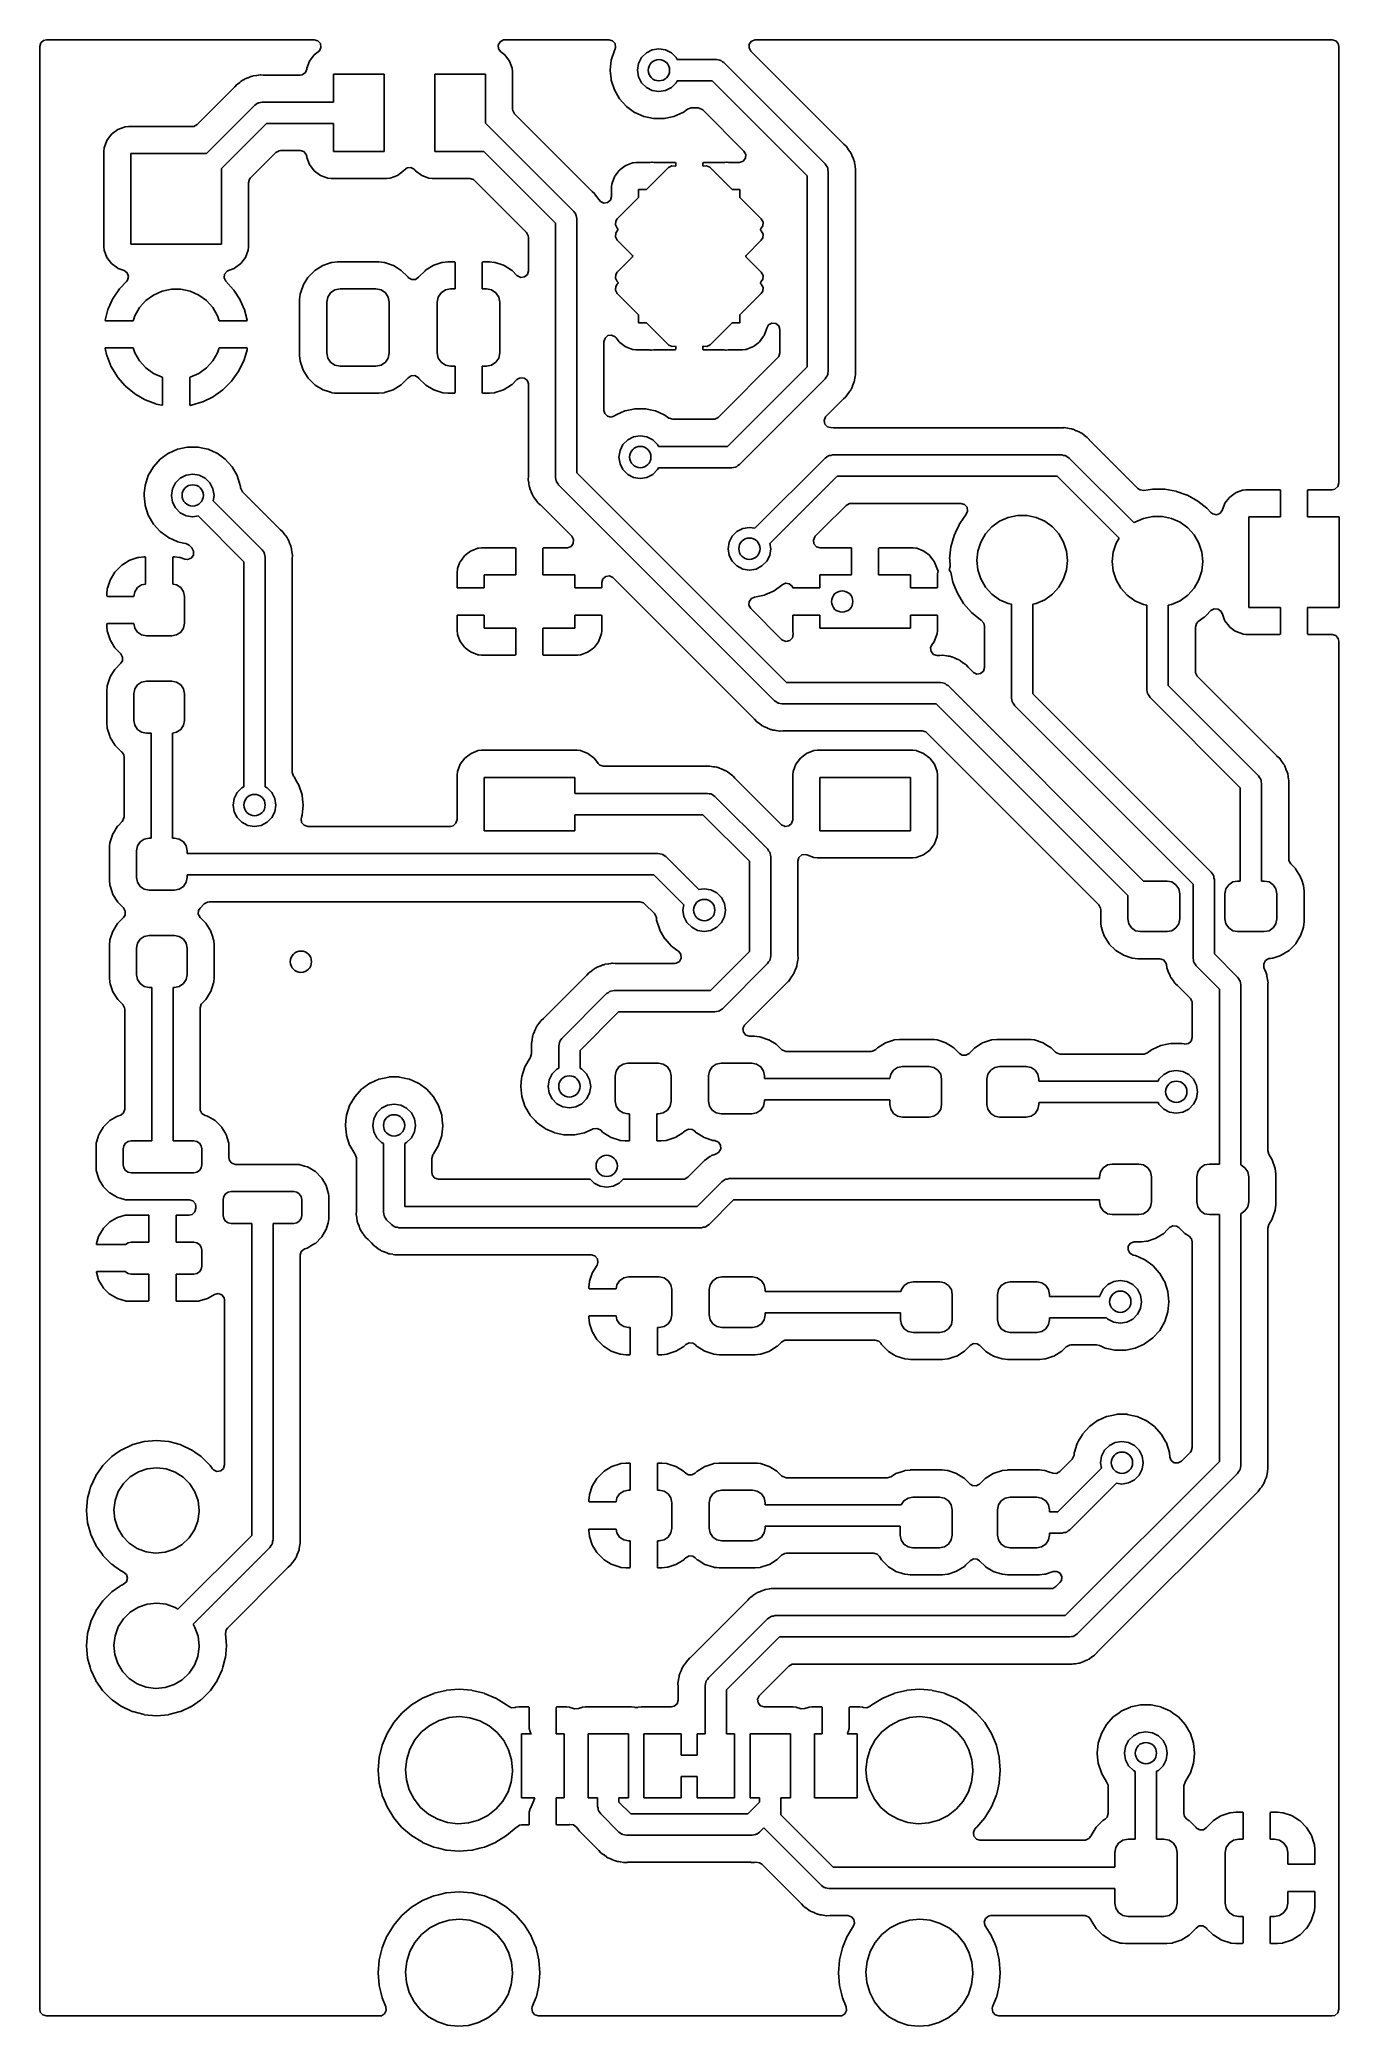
# Model space of a CAD drawing. Extents: x 89.4 to 113.8, y -88.6 to -51.3.
import ezdxf

# ---------------------------------------------------------------- set-up
doc = ezdxf.new("R2010")
doc.units = 0
doc.layers.add('BLACK', color=7, linetype='CONTINUOUS')

msp = doc.modelspace()

# ---------------------------------------------------------------- linework, layer by layer
at = {"layer": 'BLACK', "linetype": 'CONTINUOUS'}
for p, q in [((89.4085, -51.4345), (89.4285, -51.3664)), ((89.4085, -88.2655), (89.4085, -51.4345)), ((89.4285, -51.3664), (89.4822, -51.3199)), ((89.4822, -51.3199), (89.5345, -51.3085)), ((89.5345, -51.3085), (94.5614, -51.3085)), ((94.5614, -51.3085), (94.6296, -51.3285)), ((94.6296, -51.3285), (94.6761, -51.3822)), ((94.6761, -51.3822), (94.6862, -51.4524)), ((98.0154, -51.4076), (98.0495, -51.3454)), ((98.0205, -51.4785), (98.0154, -51.4076)), ((98.0495, -51.3454), (98.1118, -51.3114)), ((98.1118, -51.3114), (98.1386, -51.3085)), ((98.1386, -51.3085), (100.093, -51.3085)), ((100.093, -51.3085), (100.161, -51.3285)), ((100.161, -51.3285), (100.207, -51.3822)), ((100.207, -51.3822), (100.217, -51.4524)), ((102.722, -51.4613), (102.727, -51.3905)), ((102.727, -51.3905), (102.769, -51.3336)), ((102.769, -51.3336), (102.836, -51.3088)), ((102.836, -51.3088), (102.845, -51.3085)), ((102.845, -51.3085), (113.665, -51.3085)), ((113.665, -51.3085), (113.734, -51.3285)), ((113.734, -51.3285), (113.78, -51.3822)), ((113.78, -51.3822), (113.791, -51.4345)), ((113.791, -51.4345), (113.791, -59.626)), ((94.4744, -51.7083), (94.4233, -51.8447)), ((94.5617, -51.5917), (94.4744, -51.7083)), ((94.637, -51.5353), (94.5617, -51.5917)), ((94.6567, -51.517), (94.637, -51.5353)), ((94.6862, -51.4524), (94.6567, -51.517)), ((98.063, -51.5353), (98.0205, -51.4785)), ((98.1383, -51.5917), (98.063, -51.5353)), ((98.2256, -51.7083), (98.1383, -51.5917)), ((98.2767, -51.8447), (98.2256, -51.7083)), ((100.136, -51.6901), (100.116, -51.88)), ((100.195, -51.5084), (100.136, -51.6901)), ((100.202, -51.4975), (100.195, -51.5084)), ((100.217, -51.4524), (100.202, -51.4975)), ((100.63, -51.88), (100.65, -51.7564)), ((100.65, -51.7564), (100.706, -51.6449)), ((100.706, -51.6449), (100.795, -51.5564)), ((100.795, -51.5564), (100.906, -51.4996)), ((100.906, -51.4996), (101.03, -51.48)), ((101.03, -51.48), (101.154, -51.4996)), ((101.154, -51.4996), (101.265, -51.5564)), ((101.265, -51.5564), (101.354, -51.6449)), ((101.354, -51.6449), (101.371, -51.68)), ((101.371, -51.68), (102.11, -51.68)), ((102.11, -51.68), (102.143, -51.6875)), ((102.143, -51.6875), (102.176, -51.6912)), ((102.176, -51.6912), (102.186, -51.6974)), ((102.186, -51.6974), (102.197, -51.6999)), ((102.197, -51.6999), (102.223, -51.7208)), ((102.223, -51.7208), (102.251, -51.7386)), ((102.251, -51.7386), (104.152, -53.6388)), ((102.756, -51.5236), (102.722, -51.4613)), ((104.494, -53.2616), (102.756, -51.5236)), ((93.108, -52.1503), (93.0716, -52.1912)), ((93.113, -52.1446), (93.108, -52.1503)), ((93.108, -52.1503), (93.108, -52.1503)), ((93.1193, -52.1403), (93.113, -52.1446)), ((93.1657, -52.1085), (93.1193, -52.1403)), ((93.1193, -52.1403), (93.1193, -52.1403)), ((93.171, -52.1046), (93.1657, -52.1085)), ((93.1845, -52.0942), (93.171, -52.1046)), ((93.2157, -52.0703), (93.1845, -52.0942)), ((93.2217, -52.0657), (93.2157, -52.0703)), ((93.2157, -52.0703), (93.2157, -52.0703)), ((93.2287, -52.0626), (93.2217, -52.0657)), ((93.2309, -52.0613), (93.2287, -52.0626)), ((93.2457, -52.0531), (93.2309, -52.0613)), ((93.2481, -52.0518), (93.2457, -52.0531)), ((93.2543, -52.0475), (93.2481, -52.0518)), ((93.2615, -52.0448), (93.2543, -52.0475)), ((93.3141, -52.0249), (93.2615, -52.0448)), ((93.2615, -52.0448), (93.2615, -52.0448)), ((93.3202, -52.0224), (93.3141, -52.0249)), ((93.3718, -51.9998), (93.3202, -52.0224)), ((93.3787, -51.9968), (93.3718, -51.9998)), ((93.3718, -51.9998), (93.3718, -51.9998)), ((93.3862, -51.9955), (93.3787, -51.9968)), ((93.3887, -51.9947), (93.3862, -51.9955)), ((93.405, -51.9902), (93.3887, -51.9947)), ((93.4077, -51.9896), (93.405, -51.9902)), ((93.4148, -51.9869), (93.4077, -51.9896)), ((93.4782, -51.9792), (93.4148, -51.9869)), ((93.4847, -51.9783), (93.4782, -51.9792)), ((93.5476, -51.9673), (93.4847, -51.9783)), ((93.5552, -51.9678), (93.5476, -51.9673)), ((93.6054, -51.9712), (93.5552, -51.9678)), ((93.5552, -51.9678), (93.5552, -51.9678)), ((93.6139, -51.9715), (93.6054, -51.9712)), ((94.2964, -51.9715), (93.6139, -51.9715)), ((94.3361, -51.9651), (94.2964, -51.9715)), ((94.3944, -51.9247), (94.3361, -51.9651)), ((94.4217, -51.8591), (94.3944, -51.9247)), ((94.4224, -51.8525), (94.4217, -51.8591)), ((94.4233, -51.8447), (94.4224, -51.8525)), ((94.925, -52.48), (94.925, -51.955)), ((94.925, -51.955), (95.875, -51.955)), ((95.875, -51.955), (95.875, -53.405)), ((96.825, -53.405), (96.825, -51.955)), ((96.825, -51.955), (97.775, -51.955)), ((97.775, -51.955), (97.775, -52.8722)), ((98.2835, -51.9069), (98.2767, -51.8447)), ((98.2835, -52.6093), (98.2835, -51.9069)), ((100.116, -51.88), (100.117, -51.8866)), ((100.117, -51.8866), (100.134, -52.0448)), ((100.134, -52.0448), (100.136, -52.0699)), ((100.136, -52.0699), (100.195, -52.2516)), ((100.65, -52.0036), (100.63, -51.88)), ((100.706, -52.1151), (100.65, -52.0036)), ((100.795, -52.2036), (100.706, -52.1151)), ((101.354, -52.1151), (101.265, -52.2036)), ((101.371, -52.08), (101.354, -52.1151)), ((102.027, -52.08), (101.371, -52.08)), ((103.81, -53.8628), (102.027, -52.08)), ((93.0666, -52.1964), (92.3634, -52.8996)), ((92.5372, -53.445), (93.4438, -52.5383)), ((93.0716, -52.1912), (93.0666, -52.1964)), ((93.4438, -52.5383), (93.4721, -52.5206)), ((93.4721, -52.5206), (93.4983, -52.4998)), ((93.4983, -52.4998), (93.5095, -52.4972)), ((93.5095, -52.4972), (93.5192, -52.4911)), ((93.5192, -52.4911), (93.5524, -52.4874)), ((93.5524, -52.4874), (93.585, -52.48)), ((93.585, -52.48), (94.925, -52.48)), ((100.195, -52.2516), (100.291, -52.4169)), ((100.291, -52.4169), (100.419, -52.5589)), ((100.419, -52.5589), (100.573, -52.6711)), ((100.906, -52.2604), (100.795, -52.2036)), ((101.03, -52.28), (100.906, -52.2604)), ((101.154, -52.2604), (101.03, -52.28)), ((101.265, -52.2036), (101.154, -52.2604)), ((92.3634, -52.8996), (92.3011, -52.9336)), ((93.6678, -52.88), (92.82, -53.7278)), ((94.925, -52.88), (93.6678, -52.88)), ((94.925, -53.405), (94.925, -52.88)), ((97.775, -52.8722), (99.4317, -54.5288)), ((98.2864, -52.6361), (98.2835, -52.6093)), ((98.3204, -52.6984), (98.2864, -52.6361)), ((99.7736, -54.1516), (98.3204, -52.6984)), ((100.573, -52.6711), (100.579, -52.6738)), ((100.579, -52.6738), (100.579, -52.6738)), ((100.579, -52.6738), (100.635, -52.6984)), ((100.635, -52.6984), (100.748, -52.7488)), ((100.748, -52.7488), (100.841, -52.7686)), ((100.841, -52.7686), (100.928, -52.7871)), ((100.928, -52.7871), (100.928, -52.7871)), ((100.928, -52.7871), (100.935, -52.7885)), ((100.935, -52.7885), (101.125, -52.7885)), ((101.125, -52.7885), (101.132, -52.7871)), ((101.132, -52.7871), (101.219, -52.7686)), ((101.132, -52.7871), (101.132, -52.7871)), ((101.219, -52.7686), (101.312, -52.7488)), ((101.312, -52.7488), (101.425, -52.6984)), ((101.425, -52.6984), (101.481, -52.6738)), ((101.481, -52.6738), (101.487, -52.6711)), ((101.481, -52.6738), (101.481, -52.6738)), ((101.487, -52.6711), (101.567, -52.6126)), ((101.567, -52.6126), (101.634, -52.5887)), ((101.634, -52.5887), (101.641, -52.5885)), ((101.641, -52.5885), (101.764, -52.5885)), ((101.764, -52.5885), (101.832, -52.6085)), ((101.832, -52.6085), (101.853, -52.6254)), ((101.853, -52.6254), (102.625, -53.3969)), ((90.6694, -53.1983), (90.6183, -53.3347)), ((90.7567, -53.0817), (90.6694, -53.1983)), ((90.8733, -52.9944), (90.7567, -53.0817)), ((91.0097, -52.9433), (90.8733, -52.9944)), ((91.0719, -52.9365), (91.0097, -52.9433)), ((92.2743, -52.9365), (91.0719, -52.9365)), ((92.3011, -52.9336), (92.2743, -52.9365)), ((104.499, -53.2666), (104.494, -53.2616)), ((104.545, -53.308), (104.499, -53.2666)), ((90.6183, -53.3347), (90.6115, -53.3969)), ((90.6115, -53.3969), (90.6115, -55.1931)), ((91.12, -55.145), (91.12, -53.445)), ((91.12, -53.445), (92.5372, -53.445)), ((93.3654, -53.9016), (93.8416, -53.4254)), ((93.8416, -53.4254), (93.9039, -53.3914)), ((93.9039, -53.3914), (93.9307, -53.3885)), ((93.9307, -53.3885), (94.2964, -53.3885)), ((94.2964, -53.3885), (94.3645, -53.4085)), ((94.3645, -53.4085), (94.411, -53.4622)), ((94.411, -53.4622), (94.4217, -53.5009)), ((94.4217, -53.5009), (94.4233, -53.5153)), ((94.4233, -53.5153), (94.4744, -53.6517)), ((94.4744, -53.6517), (94.5617, -53.7683)), ((95.875, -53.405), (94.925, -53.405)), ((97.7422, -53.405), (96.825, -53.405)), ((99.09, -54.7528), (97.7422, -53.405)), ((100.396, -53.6752), (100.294, -53.7517)), ((100.412, -53.6667), (100.396, -53.6752)), ((100.532, -53.6215), (100.412, -53.6667)), ((100.548, -53.6179), (100.532, -53.6215)), ((100.599, -53.6124), (100.548, -53.6179)), ((100.605, -53.612), (100.599, -53.6124)), ((100.853, -53.612), (100.605, -53.612)), ((100.866, -53.6113), (100.853, -53.612)), ((100.898, -53.608), (100.866, -53.6113)), ((100.912, -53.6081), (100.898, -53.608)), ((100.938, -53.6111), (100.912, -53.6081)), ((100.953, -53.612), (100.938, -53.6111)), ((101.332, -53.612), (100.953, -53.612)), ((101.207, -53.7091), (101.27, -53.675)), ((101.27, -53.675), (101.341, -53.6801)), ((101.34, -53.6137), (101.332, -53.612)), ((101.342, -53.6149), (101.34, -53.6137)), ((101.346, -53.6301), (101.342, -53.6149)), ((101.343, -53.6812), (101.346, -53.6729)), ((101.346, -53.6729), (101.346, -53.6301)), ((101.856, -53.6179), (101.854, -53.6255)), ((101.854, -53.6255), (101.854, -53.6693)), ((101.854, -53.6693), (101.858, -53.6823)), ((101.857, -53.6165), (101.856, -53.6179)), ((101.872, -53.612), (101.857, -53.6165)), ((101.858, -53.6823), (101.921, -53.6732)), ((102.253, -53.612), (101.872, -53.612)), ((101.921, -53.6732), (101.986, -53.7027)), ((102.266, -53.6113), (102.253, -53.612)), ((102.298, -53.608), (102.266, -53.6113)), ((102.312, -53.6081), (102.298, -53.608)), ((102.338, -53.6111), (102.312, -53.6081)), ((102.353, -53.612), (102.338, -53.6111)), ((102.536, -53.612), (102.353, -53.612)), ((102.545, -53.6117), (102.536, -53.612)), ((102.611, -53.5869), (102.545, -53.6117)), ((102.654, -53.53), (102.611, -53.5869)), ((102.625, -53.3969), (102.659, -53.4592)), ((102.659, -53.4592), (102.654, -53.53)), ((104.152, -53.6388), (104.169, -53.6671)), ((104.169, -53.6671), (104.19, -53.6933)), ((104.55, -53.3143), (104.545, -53.308)), ((104.582, -53.3607), (104.55, -53.3143)), ((104.55, -53.3143), (104.55, -53.3143)), ((104.585, -53.366), (104.582, -53.3607)), ((104.62, -53.4107), (104.585, -53.366)), ((104.624, -53.4167), (104.62, -53.4107)), ((104.62, -53.4107), (104.62, -53.4107)), ((104.627, -53.4237), (104.624, -53.4167)), ((104.629, -53.4259), (104.627, -53.4237)), ((104.637, -53.4407), (104.629, -53.4259)), ((104.638, -53.4431), (104.637, -53.4407)), ((104.642, -53.4493), (104.638, -53.4431)), ((104.645, -53.4565), (104.642, -53.4493)), ((104.665, -53.5091), (104.645, -53.4565)), ((104.645, -53.4565), (104.645, -53.4565)), ((104.668, -53.5152), (104.665, -53.5091)), ((104.69, -53.5668), (104.668, -53.5152)), ((104.693, -53.5737), (104.69, -53.5668)), ((104.695, -53.5812), (104.693, -53.5737)), ((104.695, -53.5837), (104.695, -53.5812)), ((104.7, -53.6), (104.695, -53.5837)), ((104.7, -53.6027), (104.7, -53.6)), ((104.703, -53.6098), (104.7, -53.6027)), ((104.708, -53.6517), (104.703, -53.6098)), ((104.711, -53.6732), (104.708, -53.6517)), ((104.712, -53.6797), (104.711, -53.6732)), ((92.82, -53.7278), (92.82, -55.145)), ((93.3285, -53.9907), (93.3485, -53.9225)), ((93.3285, -55.1931), (93.3285, -53.9907)), ((93.3485, -53.9225), (93.3654, -53.9016)), ((94.5617, -53.7683), (94.6783, -53.8556)), ((94.6783, -53.8556), (94.8147, -53.9067)), ((94.8147, -53.9067), (94.8769, -53.9135)), ((94.8769, -53.9135), (95.9231, -53.9135)), ((95.9231, -53.9135), (95.9853, -53.9067)), ((95.9853, -53.9067), (96.1217, -53.8556)), ((96.1217, -53.8556), (96.2383, -53.7683)), ((96.2383, -53.7683), (96.2492, -53.7537)), ((96.2492, -53.7537), (96.306, -53.7112)), ((96.306, -53.7112), (96.3769, -53.7062)), ((96.3769, -53.7062), (96.4391, -53.7402)), ((96.4391, -53.7402), (96.4508, -53.7537)), ((96.4508, -53.7537), (96.4617, -53.7683)), ((96.4617, -53.7683), (96.5783, -53.8556)), ((96.5783, -53.8556), (96.7147, -53.9067)), ((96.7147, -53.9067), (96.7769, -53.9135)), ((96.7769, -53.9135), (97.4793, -53.9135)), ((97.4793, -53.9135), (97.5475, -53.9335)), ((97.5475, -53.9335), (97.5684, -53.9504)), ((97.5684, -53.9504), (98.5446, -54.9266)), ((100.148, -54.0176), (100.142, -54.0685)), ((100.152, -54.0024), (100.148, -54.0176)), ((100.197, -53.8819), (100.152, -54.0024)), ((100.205, -53.8664), (100.197, -53.8819)), ((100.282, -53.7643), (100.205, -53.8664)), ((100.294, -53.7517), (100.282, -53.7643)), ((100.796, -54.12), (101.207, -53.7091)), ((101.341, -53.6801), (101.343, -53.6812)), ((101.986, -53.7027), (101.992, -53.7088)), ((101.992, -53.7088), (102.404, -54.12)), ((103.81, -57.4472), (103.81, -53.8628)), ((104.19, -53.6933), (104.193, -53.7045)), ((104.193, -53.7045), (104.199, -53.7142)), ((104.199, -53.7142), (104.203, -53.7474)), ((104.203, -53.7474), (104.21, -53.78)), ((104.21, -53.78), (104.21, -57.5303)), ((104.723, -53.7426), (104.712, -53.6797)), ((104.718, -53.8089), (104.719, -53.8004)), ((104.718, -57.5054), (104.718, -53.8089)), ((104.719, -53.8004), (104.722, -53.7502)), ((104.722, -53.7502), (104.723, -53.7426)), ((104.722, -53.7502), (104.722, -53.7502)), ((99.7788, -54.1566), (99.7736, -54.1516)), ((99.8254, -54.198), (99.7788, -54.1566)), ((99.8297, -54.2043), (99.8254, -54.198)), ((99.8615, -54.2507), (99.8297, -54.2043)), ((99.8297, -54.2043), (99.8297, -54.2043)), ((99.8654, -54.256), (99.8615, -54.2507)), ((99.9043, -54.3067), (99.8654, -54.256)), ((99.9074, -54.3136), (99.9043, -54.3067)), ((99.9075, -54.314), (99.9074, -54.3136)), ((99.9335, -54.345), (99.9075, -54.314)), ((99.9981, -54.3745), (99.9335, -54.345)), ((100.068, -54.3644), (99.9981, -54.3745)), ((100.122, -54.3179), (100.068, -54.3644)), ((100.142, -54.2498), (100.122, -54.3179)), ((100.142, -54.0685), (100.142, -54.0753)), ((100.142, -54.0753), (100.142, -54.2498)), ((100.248, -54.6684), (100.65, -54.2664)), ((100.65, -54.2664), (100.65, -54.12)), ((100.65, -54.12), (100.796, -54.12)), ((102.404, -54.12), (102.55, -54.12)), ((102.55, -54.12), (102.55, -54.2664)), ((102.55, -54.2664), (102.952, -54.6684)), ((99.09, -59.52), (99.09, -54.7528)), ((99.4317, -54.5288), (99.4494, -54.5571)), ((99.4494, -54.5571), (99.4702, -54.5833)), ((99.4702, -54.5833), (99.4728, -54.5945)), ((99.4728, -54.5945), (99.4789, -54.6042)), ((99.4789, -54.6042), (99.4826, -54.6374)), ((99.4826, -54.6374), (99.49, -54.67)), ((99.49, -54.67), (99.49, -59.4372)), ((100.214, -54.7843), (100.219, -54.7135)), ((100.248, -54.8466), (100.214, -54.7843)), ((100.219, -54.7135), (100.248, -54.6684)), ((102.952, -54.6684), (102.986, -54.7307)), ((102.986, -54.7307), (102.981, -54.8015)), ((92.82, -55.145), (91.12, -55.145)), ((98.5446, -54.9266), (98.5786, -54.9889)), ((98.5786, -54.9889), (98.5815, -55.0157)), ((98.5815, -55.0157), (98.5815, -55.6452)), ((100.214, -55.0093), (100.219, -54.9385)), ((100.248, -55.0716), (100.214, -55.0093)), ((100.219, -54.9385), (100.248, -54.8934)), ((100.262, -54.8604), (100.248, -54.8466)), ((100.248, -54.8934), (100.259, -54.8828)), ((100.537, -55.3604), (100.248, -55.0716)), ((100.259, -54.8828), (100.265, -54.8711)), ((100.266, -54.867), (100.262, -54.8604)), ((100.265, -54.8711), (100.266, -54.8689)), ((100.266, -54.8689), (100.266, -54.867)), ((102.952, -55.0716), (102.666, -55.3572)), ((102.941, -54.8572), (102.934, -54.8711)), ((102.934, -54.8711), (102.934, -54.873)), ((102.934, -54.873), (102.938, -54.8796)), ((102.938, -54.8796), (102.952, -54.8934)), ((102.952, -54.8466), (102.941, -54.8572)), ((102.981, -54.8015), (102.952, -54.8466)), ((102.952, -54.8934), (102.986, -54.9557)), ((102.981, -55.0265), (102.952, -55.0716)), ((102.986, -54.9557), (102.981, -55.0265)), ((90.6115, -55.1931), (90.6183, -55.2553)), ((90.6183, -55.2553), (90.6694, -55.3917)), ((90.6694, -55.3917), (90.7567, -55.5083)), ((90.7567, -55.5083), (90.8733, -55.5956)), ((93.0667, -55.5956), (93.1833, -55.5083)), ((93.1833, -55.5083), (93.2706, -55.3917)), ((93.2706, -55.3917), (93.3217, -55.2553)), ((93.3217, -55.2553), (93.3285, -55.1931)), ((94.8265, -55.5083), (94.7211, -55.5434)), ((94.8823, -55.4897), (94.8265, -55.5083)), ((94.8888, -55.4875), (94.8823, -55.4897)), ((94.8823, -55.4897), (94.8823, -55.4897)), ((94.8957, -55.4868), (94.8888, -55.4875)), ((94.9913, -55.4768), (94.8957, -55.4868)), ((94.8957, -55.4868), (94.8957, -55.4868)), ((94.9914, -55.4768), (94.9913, -55.4768)), ((94.9946, -55.4765), (94.9914, -55.4768)), ((95.7704, -55.4765), (94.9946, -55.4765)), ((95.825, -55.4821), (95.7704, -55.4765)), ((95.868, -55.4865), (95.825, -55.4821)), ((95.8749, -55.4872), (95.868, -55.4865)), ((95.868, -55.4865), (95.868, -55.4865)), ((95.8814, -55.4894), (95.8749, -55.4872)), ((95.9383, -55.5083), (95.8814, -55.4894)), ((95.8814, -55.4894), (95.8814, -55.4894)), ((96.0427, -55.5429), (95.9383, -55.5083)), ((96.8032, -55.5416), (96.79, -55.5478)), ((96.9574, -55.4901), (96.8032, -55.5416)), ((96.9708, -55.4873), (96.9574, -55.4901)), ((97.0664, -55.4773), (96.9708, -55.4873)), ((97.0729, -55.477), (97.0664, -55.4773)), ((97.19, -55.477), (97.0729, -55.477)), ((97.1976, -55.4787), (97.19, -55.477)), ((97.199, -55.4799), (97.1976, -55.4787)), ((97.2035, -55.4951), (97.199, -55.4799)), ((97.2035, -55.985), (97.2035, -55.4951)), ((97.7132, -55.4829), (97.7115, -55.4905)), ((97.7115, -55.4905), (97.7115, -55.985)), ((97.7144, -55.4815), (97.7132, -55.4829)), ((97.7296, -55.477), (97.7144, -55.4815)), ((97.8421, -55.477), (97.7296, -55.477)), ((97.8486, -55.4773), (97.8421, -55.477)), ((97.9429, -55.487), (97.8486, -55.4773)), ((97.9563, -55.4899), (97.9429, -55.487)), ((98.1106, -55.541), (97.9563, -55.4899)), ((98.1238, -55.5472), (98.1106, -55.541)), ((100.248, -55.6684), (100.534, -55.3828)), ((100.534, -55.3828), (100.54, -55.3711)), ((100.541, -55.367), (100.537, -55.3604)), ((100.54, -55.3711), (100.541, -55.3689)), ((100.541, -55.3689), (100.541, -55.367)), ((102.666, -55.3572), (102.659, -55.3711)), ((102.659, -55.3711), (102.659, -55.373)), ((102.659, -55.373), (102.663, -55.3796)), ((102.663, -55.3796), (102.952, -55.6684)), ((90.8733, -55.5956), (90.8817, -55.5988)), ((90.8817, -55.5988), (90.8817, -55.5988)), ((90.8817, -55.5988), (90.991, -55.6397)), ((91.0378, -55.8448), (90.9146, -55.9737)), ((90.991, -55.6397), (91.0477, -55.6824)), ((91.0572, -55.8183), (91.0378, -55.8448)), ((91.0477, -55.6824), (91.0724, -55.7489)), ((91.0724, -55.7489), (91.0572, -55.8183)), ((92.8712, -55.7778), (92.8796, -55.7073)), ((92.9023, -55.8417), (92.8712, -55.7778)), ((92.8796, -55.7073), (92.9248, -55.6526)), ((93.0461, -55.9998), (92.9023, -55.8417)), ((92.9248, -55.6526), (92.9513, -55.6389)), ((92.9513, -55.6389), (93.0583, -55.5988)), ((93.0583, -55.5988), (93.0667, -55.5956)), ((94.3529, -55.9123), (94.3506, -55.9192)), ((94.373, -55.8796), (94.3529, -55.9123)), ((94.4419, -55.7679), (94.373, -55.8796)), ((94.4457, -55.7617), (94.4419, -55.7679)), ((94.4419, -55.7679), (94.4419, -55.7679)), ((94.5707, -55.6365), (94.4457, -55.7617)), ((94.7211, -55.5434), (94.5707, -55.6365)), ((96.049, -55.5467), (96.0427, -55.5429)), ((96.1195, -55.5902), (96.049, -55.5467)), ((96.049, -55.5467), (96.049, -55.5467)), ((96.1933, -55.6357), (96.1195, -55.5902)), ((96.3185, -55.7607), (96.1933, -55.6357)), ((96.3222, -55.7666), (96.3185, -55.7607)), ((96.329, -55.7744), (96.3222, -55.7666)), ((96.3904, -55.8101), (96.329, -55.7744)), ((96.4613, -55.8068), (96.3904, -55.8101)), ((96.5192, -55.7658), (96.4613, -55.8068)), ((96.5263, -55.7568), (96.5192, -55.7658)), ((96.6408, -55.6421), (96.5263, -55.7568)), ((96.6522, -55.6331), (96.6408, -55.6421)), ((96.79, -55.5478), (96.6522, -55.6331)), ((98.2618, -55.6322), (98.1238, -55.5472)), ((98.2732, -55.6413), (98.2618, -55.6322)), ((98.3665, -55.7344), (98.2732, -55.6413)), ((98.373, -55.7405), (98.3665, -55.7344)), ((98.4376, -55.77), (98.373, -55.7405)), ((98.5078, -55.7599), (98.4376, -55.77)), ((98.5615, -55.7134), (98.5078, -55.7599)), ((98.5815, -55.6452), (98.5615, -55.7134)), ((100.214, -55.7843), (100.219, -55.7135)), ((100.248, -55.8466), (100.214, -55.7843)), ((100.219, -55.7135), (100.248, -55.6684)), ((100.219, -55.9385), (100.248, -55.8934)), ((100.262, -55.8604), (100.248, -55.8466)), ((100.248, -55.8934), (100.259, -55.8828)), ((100.259, -55.8828), (100.265, -55.8711)), ((100.266, -55.867), (100.262, -55.8604)), ((100.265, -55.8711), (100.266, -55.8689)), ((100.266, -55.8689), (100.266, -55.867)), ((102.941, -55.8572), (102.934, -55.8711)), ((102.934, -55.8711), (102.934, -55.873)), ((102.934, -55.873), (102.938, -55.8796)), ((102.938, -55.8796), (102.952, -55.8934)), ((102.952, -55.8466), (102.941, -55.8572)), ((102.952, -55.6684), (102.986, -55.7307)), ((102.981, -55.8015), (102.952, -55.8466)), ((102.952, -55.8934), (102.986, -55.9557)), ((102.986, -55.7307), (102.981, -55.8015)), ((90.783, -56.1666), (90.6933, -56.3598)), ((90.7881, -56.1576), (90.783, -56.1666)), ((90.9081, -55.9817), (90.7881, -56.1576)), ((90.9146, -55.9737), (90.9081, -55.9817)), ((91.2823, -56.3354), (91.4012, -56.2033)), ((91.4012, -56.2033), (91.545, -56.0989)), ((91.545, -56.0989), (91.7073, -56.0266)), ((91.7073, -56.0266), (91.8812, -55.9897)), ((91.8812, -55.9897), (92.0588, -55.9897)), ((92.0588, -55.9897), (92.2327, -56.0266)), ((92.2327, -56.0266), (92.395, -56.0989)), ((92.395, -56.0989), (92.5388, -56.2033)), ((92.5388, -56.2033), (92.6577, -56.3354)), ((93.0524, -56.0079), (93.0461, -55.9998)), ((93.1681, -56.1867), (93.0524, -56.0079)), ((93.173, -56.1958), (93.1681, -56.1867)), ((93.2579, -56.3911), (93.173, -56.1958)), ((94.2972, -56.0801), (94.2865, -56.1846)), ((94.2865, -56.1846), (94.2865, -57.2354)), ((94.315, -56.0265), (94.2972, -56.0801)), ((94.3506, -55.9192), (94.315, -56.0265)), ((94.795, -56.235), (94.814, -56.1393)), ((94.795, -57.185), (94.795, -56.235)), ((94.814, -56.1393), (94.8682, -56.0582)), ((94.8682, -56.0582), (94.9493, -56.004)), ((94.9493, -56.004), (95.045, -55.985)), ((95.045, -55.985), (95.72, -55.985)), ((95.72, -55.985), (95.8157, -56.004)), ((95.8157, -56.004), (95.8968, -56.0582)), ((95.8968, -56.0582), (95.951, -56.1393)), ((95.951, -56.1393), (95.97, -56.235)), ((95.97, -56.235), (95.97, -57.185)), ((96.87, -56.235), (96.889, -56.1393)), ((96.87, -57.185), (96.87, -56.235)), ((96.889, -56.1393), (96.9432, -56.0582)), ((96.9432, -56.0582), (97.0243, -56.004)), ((97.0243, -56.004), (97.12, -55.985)), ((97.12, -55.985), (97.2035, -55.985)), ((97.7115, -55.985), (97.795, -55.985)), ((97.795, -55.985), (97.8907, -56.004)), ((97.8907, -56.004), (97.9718, -56.0582)), ((97.9718, -56.0582), (98.026, -56.1393)), ((98.026, -56.1393), (98.045, -56.235)), ((98.045, -56.235), (98.045, -57.185)), ((100.214, -56.0093), (100.219, -55.9385)), ((100.248, -56.0716), (100.214, -56.0093)), ((100.65, -56.4736), (100.248, -56.0716)), ((102.952, -56.0716), (102.55, -56.4736)), ((102.981, -56.0265), (102.952, -56.0716)), ((102.986, -55.9557), (102.981, -56.0265)), ((90.6898, -56.3695), (90.6344, -56.5692)), ((90.6344, -56.5692), (90.6359, -56.5776)), ((90.6359, -56.5776), (90.6483, -56.581)), ((90.6483, -56.581), (91.1637, -56.581)), ((90.6933, -56.3598), (90.6898, -56.3695)), ((91.1637, -56.581), (91.1935, -56.4893)), ((91.1935, -56.4893), (91.2823, -56.3354)), ((92.6577, -56.3354), (92.7465, -56.4893)), ((92.7465, -56.4893), (92.7763, -56.581)), ((92.7763, -56.581), (93.2883, -56.581)), ((93.2612, -56.4009), (93.2579, -56.3911)), ((93.3032, -56.5679), (93.2612, -56.4009)), ((93.2883, -56.581), (93.3019, -56.577)), ((93.3019, -56.577), (93.3032, -56.5679)), ((100.65, -56.62), (100.65, -56.4736)), ((100.796, -56.62), (100.65, -56.62)), ((101.208, -57.0312), (100.796, -56.62)), ((102.404, -56.62), (101.993, -57.0309)), ((102.55, -56.62), (102.404, -56.62)), ((102.55, -56.4736), (102.55, -56.62)), ((103.053, -56.7189), (103.088, -56.6573)), ((103.088, -56.6573), (103.151, -56.6245)), ((103.151, -56.6245), (103.222, -56.6309)), ((103.222, -56.6309), (103.278, -56.6745)), ((99.9985, -56.976), (100.019, -56.9079)), ((99.9985, -58.2649), (99.9985, -56.976)), ((100.019, -56.9079), (100.072, -56.8614)), ((100.072, -56.8614), (100.142, -56.8513)), ((100.142, -56.8513), (100.207, -56.8808)), ((100.207, -56.8808), (100.225, -56.9005)), ((100.225, -56.9005), (100.282, -56.9757)), ((100.282, -56.9757), (100.294, -56.9883)), ((100.294, -56.9883), (100.396, -57.0648)), ((101.214, -57.0373), (101.208, -57.0312)), ((101.993, -57.0309), (101.93, -57.065)), ((102.804, -57.0648), (102.906, -56.9883)), ((102.906, -56.9883), (102.918, -56.9757)), ((102.918, -56.9757), (102.995, -56.8736)), ((102.995, -56.8736), (103.003, -56.8581)), ((103.003, -56.8581), (103.048, -56.7376)), ((103.048, -56.7376), (103.053, -56.7189)), ((103.278, -56.6745), (103.301, -56.7481)), ((103.301, -56.7481), (103.301, -57.1843)), ((90.6397, -57.093), (90.6383, -57.103)), ((90.6383, -57.103), (90.6686, -57.2374)), ((90.6532, -57.089), (90.6397, -57.093)), ((91.1637, -57.089), (90.6532, -57.089)), ((90.6686, -57.2374), (90.6716, -57.2473)), ((90.6716, -57.2473), (90.7518, -57.4446)), ((91.1935, -57.1807), (91.1637, -57.089)), ((91.2823, -57.3346), (91.1935, -57.1807)), ((91.4012, -57.4667), (91.2823, -57.3346)), ((92.6577, -57.3346), (92.5388, -57.4667)), ((92.7465, -57.1807), (92.6577, -57.3346)), ((92.7763, -57.089), (92.7465, -57.1807)), ((93.2886, -57.089), (92.7763, -57.089)), ((93.1403, -57.5322), (93.2347, -57.3413)), ((93.2347, -57.3413), (93.2385, -57.3317)), ((93.2385, -57.3317), (93.2677, -57.2354)), ((93.2677, -57.2354), (93.3004, -57.1279)), ((93.3018, -57.0928), (93.2886, -57.089)), ((93.3004, -57.1279), (93.3026, -57.1178)), ((93.304, -57.107), (93.3018, -57.0928)), ((93.3026, -57.1178), (93.304, -57.107)), ((94.2865, -57.2354), (94.2975, -57.3412)), ((94.2975, -57.3412), (94.3534, -57.5089)), ((94.814, -57.2807), (94.795, -57.185)), ((94.8682, -57.3618), (94.814, -57.2807)), ((94.9493, -57.416), (94.8682, -57.3618)), ((95.8968, -57.3618), (95.8157, -57.416)), ((95.951, -57.2807), (95.8968, -57.3618)), ((95.97, -57.185), (95.951, -57.2807)), ((96.889, -57.2807), (96.87, -57.185)), ((96.9432, -57.3618), (96.889, -57.2807)), ((97.0243, -57.416), (96.9432, -57.3618)), ((97.9718, -57.3618), (97.8907, -57.416)), ((98.026, -57.2807), (97.9718, -57.3618)), ((98.045, -57.185), (98.026, -57.2807)), ((100.396, -57.0648), (100.412, -57.0733)), ((100.412, -57.0733), (100.532, -57.1185)), ((100.532, -57.1185), (100.548, -57.1221)), ((100.548, -57.1221), (100.599, -57.1276)), ((100.599, -57.1276), (100.605, -57.128)), ((100.605, -57.128), (100.841, -57.128)), ((100.841, -57.128), (100.858, -57.1291)), ((100.858, -57.1291), (100.877, -57.1317)), ((100.877, -57.1317), (100.891, -57.132)), ((100.891, -57.132), (100.929, -57.1285)), ((100.929, -57.1285), (100.941, -57.128)), ((100.941, -57.128), (101.328, -57.128)), ((101.279, -57.0668), (101.214, -57.0373)), ((101.342, -57.0577), (101.279, -57.0668)), ((101.328, -57.128), (101.343, -57.1235)), ((101.346, -57.0707), (101.342, -57.0577)), ((101.343, -57.1235), (101.344, -57.1221)), ((101.344, -57.1221), (101.346, -57.1145)), ((101.346, -57.1145), (101.346, -57.0707)), ((101.857, -57.0588), (101.854, -57.0671)), ((101.854, -57.0671), (101.854, -57.1099)), ((101.854, -57.1099), (101.858, -57.1251)), ((101.859, -57.0599), (101.857, -57.0588)), ((101.858, -57.1251), (101.86, -57.1263)), ((101.93, -57.065), (101.859, -57.0599)), ((101.86, -57.1263), (101.868, -57.128)), ((101.868, -57.128), (102.241, -57.128)), ((103.265, -57.2734), (102.143, -58.3946)), ((102.241, -57.128), (102.258, -57.1291)), ((102.258, -57.1291), (102.277, -57.1317)), ((102.277, -57.1317), (102.291, -57.132)), ((102.291, -57.132), (102.329, -57.1285)), ((102.329, -57.1285), (102.341, -57.128)), ((102.341, -57.128), (102.595, -57.128)), ((102.595, -57.128), (102.601, -57.1276)), ((102.601, -57.1276), (102.652, -57.1221)), ((102.652, -57.1221), (102.668, -57.1185)), ((102.668, -57.1185), (102.788, -57.0733)), ((102.788, -57.0733), (102.804, -57.0648)), ((103.281, -57.2525), (103.265, -57.2734)), ((103.301, -57.1843), (103.281, -57.2525)), ((90.7518, -57.4446), (90.7564, -57.4538)), ((90.7564, -57.4538), (90.8677, -57.6354)), ((90.8677, -57.6354), (90.8738, -57.6437)), ((90.8738, -57.6437), (91.0132, -57.8047)), ((91.545, -57.5711), (91.4012, -57.4667)), ((91.7073, -57.6434), (91.545, -57.5711)), ((91.716, -57.6452), (91.7073, -57.6434)), ((91.716, -58.1541), (91.716, -57.6452)), ((92.2327, -57.6434), (92.224, -57.6452)), ((92.224, -57.6452), (92.224, -58.1535)), ((92.395, -57.5711), (92.2327, -57.6434)), ((92.5388, -57.4667), (92.395, -57.5711)), ((92.8532, -57.8721), (93.0041, -57.7218)), ((93.0041, -57.7218), (93.0107, -57.714)), ((93.0107, -57.714), (93.135, -57.541)), ((93.135, -57.541), (93.1403, -57.5322)), ((94.3534, -57.5089), (94.4465, -57.6593)), ((94.4465, -57.6593), (94.5717, -57.7843)), ((95.045, -57.435), (94.9493, -57.416)), ((95.72, -57.435), (95.045, -57.435)), ((95.8157, -57.416), (95.72, -57.435)), ((96.1943, -57.7835), (96.3193, -57.6583)), ((96.3193, -57.6583), (96.3221, -57.6538)), ((96.3221, -57.6538), (96.3794, -57.6132)), ((96.3794, -57.6132), (96.4503, -57.6099)), ((96.4503, -57.6099), (96.5117, -57.6456)), ((96.5117, -57.6456), (96.5191, -57.6541)), ((96.5191, -57.6541), (96.5271, -57.6642)), ((96.5271, -57.6642), (96.6418, -57.7787)), ((97.12, -57.435), (97.0243, -57.416)), ((97.2035, -57.435), (97.12, -57.435)), ((97.2035, -57.9295), (97.2035, -57.435)), ((97.795, -57.435), (97.7115, -57.435)), ((97.7115, -57.435), (97.7115, -57.9249)), ((97.8907, -57.416), (97.795, -57.435)), ((98.2628, -57.7869), (98.2742, -57.7779)), ((98.2742, -57.7779), (98.3663, -57.6856)), ((98.3663, -57.6856), (98.4286, -57.6515)), ((98.4286, -57.6515), (98.4994, -57.6565)), ((98.4994, -57.6565), (98.5563, -57.699)), ((98.5563, -57.699), (98.5812, -57.7655)), ((98.5812, -57.7655), (98.5815, -57.7746)), ((98.5815, -57.7746), (98.5815, -59.4911)), ((102.317, -58.94), (103.81, -57.4472)), ((104.151, -57.6714), (102.541, -59.2817)), ((104.169, -57.6431), (104.151, -57.6714)), ((104.19, -57.617), (104.169, -57.6431)), ((104.193, -57.6058), (104.19, -57.617)), ((104.199, -57.5961), (104.193, -57.6058)), ((104.203, -57.5629), (104.199, -57.5961)), ((104.21, -57.5303), (104.203, -57.5629)), ((104.665, -57.8017), (104.691, -57.7434)), ((104.691, -57.7434), (104.692, -57.736)), ((104.692, -57.736), (104.693, -57.7334)), ((104.693, -57.7334), (104.698, -57.7172)), ((104.698, -57.7172), (104.699, -57.7146)), ((104.699, -57.7146), (104.701, -57.7075)), ((104.701, -57.7075), (104.71, -57.6441)), ((104.71, -57.6441), (104.711, -57.6376)), ((104.711, -57.6376), (104.722, -57.5748)), ((104.719, -57.5126), (104.718, -57.5054)), ((104.722, -57.5748), (104.719, -57.5126)), ((91.0132, -57.8047), (91.0206, -57.8119)), ((91.0206, -57.8119), (91.1844, -57.9479)), ((91.1844, -57.9479), (91.1929, -57.9538)), ((91.1929, -57.9538), (91.3768, -58.0613)), ((91.3768, -58.0613), (91.386, -58.0657)), ((91.386, -58.0657), (91.585, -58.1417)), ((91.585, -58.1417), (91.5949, -58.1446)), ((91.5949, -58.1446), (91.6983, -58.1656)), ((92.2583, -58.1664), (92.4623, -58.1052)), ((92.4623, -58.1052), (92.4718, -58.1014)), ((92.4718, -58.1014), (92.6631, -58.0077)), ((92.6631, -58.0077), (92.6719, -58.0025)), ((92.6719, -58.0025), (92.8453, -57.8788)), ((92.8453, -57.8788), (92.8532, -57.8721)), ((94.5717, -57.7843), (94.5779, -57.7881)), ((94.5779, -57.7881), (94.5779, -57.7881)), ((94.5779, -57.7881), (94.7153, -57.8728)), ((94.7153, -57.8728), (94.7223, -57.8771)), ((94.7223, -57.8771), (94.7904, -57.8997)), ((94.7904, -57.8997), (94.8836, -57.9306)), ((94.8836, -57.9306), (94.8836, -57.9306)), ((94.8836, -57.9306), (94.8901, -57.9328)), ((94.8901, -57.9328), (94.897, -57.9335)), ((94.897, -57.9335), (94.897, -57.9335)), ((94.897, -57.9335), (94.94, -57.9379)), ((94.94, -57.9379), (94.9946, -57.9435)), ((94.9946, -57.9435), (95.7704, -57.9435)), ((95.7704, -57.9435), (95.7736, -57.9432)), ((95.7736, -57.9432), (95.8693, -57.9332)), ((95.7736, -57.9432), (95.7736, -57.9432)), ((95.8693, -57.9332), (95.8762, -57.9325)), ((95.8693, -57.9332), (95.8693, -57.9332)), ((95.8762, -57.9325), (95.8827, -57.9303)), ((95.8827, -57.9303), (96.0258, -57.8826)), ((95.8827, -57.9303), (95.8827, -57.9303)), ((96.0258, -57.8826), (96.0439, -57.8765)), ((96.0439, -57.8765), (96.1943, -57.7835)), ((96.6418, -57.7787), (96.6532, -57.7878)), ((96.6532, -57.7878), (96.7912, -57.8728)), ((96.7912, -57.8728), (96.8044, -57.879)), ((96.8044, -57.879), (96.9587, -57.9301)), ((96.9587, -57.9301), (96.9721, -57.933)), ((96.9721, -57.933), (97.0664, -57.9427)), ((97.0664, -57.9427), (97.0729, -57.943)), ((97.0729, -57.943), (97.1854, -57.943)), ((97.1854, -57.943), (97.2006, -57.9385)), ((97.2006, -57.9385), (97.2018, -57.9371)), ((97.2018, -57.9371), (97.2035, -57.9295)), ((97.7115, -57.9249), (97.716, -57.9401)), ((97.716, -57.9401), (97.7174, -57.9413)), ((97.7174, -57.9413), (97.725, -57.943)), ((97.725, -57.943), (97.8421, -57.943)), ((97.8421, -57.943), (97.8486, -57.9427)), ((97.8486, -57.9427), (97.9442, -57.9327)), ((97.9442, -57.9327), (97.9576, -57.9299)), ((97.9576, -57.9299), (98.1118, -57.8784)), ((98.1118, -57.8784), (98.125, -57.8722)), ((98.125, -57.8722), (98.2628, -57.7869)), ((104.169, -58.3726), (104.491, -58.0514)), ((104.491, -58.0514), (104.497, -58.0456)), ((104.497, -58.0456), (104.535, -58.0126)), ((104.535, -58.0126), (104.54, -58.0076)), ((104.54, -58.0076), (104.577, -57.9553)), ((104.577, -57.9553), (104.581, -57.95)), ((104.581, -57.95), (104.591, -57.9371)), ((104.591, -57.9371), (104.62, -57.8997)), ((104.62, -57.8997), (104.624, -57.8928)), ((104.624, -57.8928), (104.625, -57.8905)), ((104.625, -57.8905), (104.633, -57.8758)), ((104.633, -57.8758), (104.635, -57.8735)), ((104.635, -57.8735), (104.639, -57.8673)), ((104.639, -57.8673), (104.642, -57.8602)), ((104.642, -57.8602), (104.662, -57.8077)), ((104.642, -57.8602), (104.642, -57.8602)), ((104.662, -57.8077), (104.665, -57.8017)), ((91.6983, -58.1656), (91.7123, -58.1644)), ((91.7123, -58.1644), (91.716, -58.1541)), ((92.224, -58.1535), (92.2281, -58.1674)), ((92.2281, -58.1674), (92.2415, -58.1694)), ((92.2415, -58.1694), (92.2482, -58.1685)), ((92.2482, -58.1685), (92.2583, -58.1664)), ((100.013, -58.3237), (99.9985, -58.2649)), ((100.063, -58.3746), (100.013, -58.3237)), ((100.132, -58.3907), (100.063, -58.3746)), ((100.199, -58.3668), (100.132, -58.3907)), ((100.218, -58.3528), (100.199, -58.3668)), ((100.223, -58.3489), (100.218, -58.3528)), ((100.218, -58.3528), (100.218, -58.3528)), ((100.229, -58.3462), (100.223, -58.3489)), ((100.392, -58.2739), (100.229, -58.3462)), ((100.229, -58.3462), (100.229, -58.3462)), ((100.398, -58.2712), (100.392, -58.2739)), ((100.392, -58.2739), (100.392, -58.2739)), ((100.491, -58.2514), (100.398, -58.2712)), ((100.578, -58.2329), (100.491, -58.2514)), ((100.585, -58.2315), (100.578, -58.2329)), ((100.578, -58.2329), (100.578, -58.2329)), ((100.775, -58.2315), (100.585, -58.2315)), ((100.782, -58.2329), (100.775, -58.2315)), ((100.869, -58.2514), (100.782, -58.2329)), ((100.782, -58.2329), (100.782, -58.2329)), ((100.962, -58.2712), (100.869, -58.2514)), ((100.968, -58.2739), (100.962, -58.2712)), ((101.131, -58.3462), (100.968, -58.2739)), ((100.968, -58.2739), (100.968, -58.2739)), ((101.137, -58.3489), (101.131, -58.3462)), ((101.131, -58.3462), (101.131, -58.3462)), ((101.142, -58.3528), (101.137, -58.3489)), ((101.217, -58.4074), (101.142, -58.3528)), ((101.142, -58.3528), (101.142, -58.3528)), ((101.223, -58.4115), (101.217, -58.4074)), ((101.291, -58.4315), (101.223, -58.4115)), ((102.054, -58.4315), (101.291, -58.4315)), ((102.081, -58.4286), (102.054, -58.4315)), ((102.143, -58.3946), (102.081, -58.4286)), ((104.133, -58.4503), (104.159, -58.3843)), ((104.147, -58.52), (104.133, -58.4503)), ((104.196, -58.5711), (104.147, -58.52)), ((104.159, -58.3843), (104.169, -58.3726)), ((100.356, -58.9049), (100.445, -58.8164)), ((100.445, -58.8164), (100.556, -58.7596)), ((100.556, -58.7596), (100.68, -58.74)), ((100.68, -58.74), (100.804, -58.7596)), ((100.804, -58.7596), (100.915, -58.8164)), ((100.915, -58.8164), (101.004, -58.9049)), ((104.253, -58.5846), (104.196, -58.5711)), ((104.253, -58.5873), (104.253, -58.5846)), ((104.31, -58.5912), (104.253, -58.5873)), ((104.319, -58.5915), (104.31, -58.5912)), ((108.565, -58.5915), (104.319, -58.5915)), ((108.573, -58.5913), (108.565, -58.5915)), ((108.627, -58.5881), (108.573, -58.5913)), ((108.635, -58.5877), (108.627, -58.5881)), ((108.627, -58.5881), (108.627, -58.5881)), ((108.698, -58.5993), (108.635, -58.5877)), ((108.704, -58.6004), (108.698, -58.5993)), ((108.73, -58.6038), (108.704, -58.6004)), ((108.76, -58.6077), (108.73, -58.6038)), ((108.767, -58.6087), (108.76, -58.6077)), ((108.76, -58.6077), (108.76, -58.6077)), ((108.775, -58.6115), (108.767, -58.6087)), ((108.777, -58.6121), (108.775, -58.6115)), ((108.793, -58.6168), (108.777, -58.6121)), ((108.796, -58.6176), (108.793, -58.6168)), ((108.803, -58.619), (108.796, -58.6176)), ((108.862, -58.6452), (108.803, -58.619)), ((108.868, -58.6478), (108.862, -58.6452)), ((108.92, -58.6682), (108.868, -58.6478)), ((108.92, -58.6683), (108.92, -58.6682)), ((108.927, -58.671), (108.92, -58.6683)), ((108.933, -58.6754), (108.927, -58.671)), ((108.936, -58.6766), (108.933, -58.6754)), ((108.951, -58.685), (108.936, -58.6766)), ((108.953, -58.6864), (108.951, -58.685)), ((108.96, -58.6895), (108.953, -58.6864)), ((108.966, -58.6942), (108.96, -58.6895)), ((109.01, -58.7289), (108.966, -58.6942)), ((109.015, -58.7329), (109.01, -58.7289)), ((109.068, -58.7696), (109.015, -58.7329)), ((109.105, -58.8128), (109.068, -58.7696)), ((109.106, -58.8132), (109.105, -58.8128)), ((109.111, -58.8195), (109.106, -58.8132)), ((110.022, -59.7299), (109.111, -58.8195)), ((91.6687, -59.1811), (91.541, -59.3231)), ((91.8232, -59.0689), (91.6687, -59.1811)), ((91.8293, -59.0662), (91.8232, -59.0689)), ((91.9917, -58.9939), (91.8293, -59.0662)), ((91.8293, -59.0662), (91.8293, -59.0662)), ((91.9977, -58.9912), (91.9917, -58.9939)), ((91.9917, -58.9939), (91.9917, -58.9939)), ((92.0911, -58.9714), (91.9977, -58.9912)), ((92.1781, -58.9529), (92.0911, -58.9714)), ((92.1845, -58.9515), (92.1781, -58.9529)), ((92.1781, -58.9529), (92.1781, -58.9529)), ((92.3755, -58.9515), (92.1845, -58.9515)), ((92.3819, -58.9529), (92.3755, -58.9515)), ((92.4689, -58.9714), (92.3819, -58.9529)), ((92.3819, -58.9529), (92.3819, -58.9529)), ((92.5623, -58.9912), (92.4689, -58.9714)), ((92.5683, -58.9939), (92.5623, -58.9912)), ((92.7307, -59.0662), (92.5683, -58.9939)), ((92.5683, -58.9939), (92.5683, -58.9939)), ((92.7368, -59.0689), (92.7307, -59.0662)), ((92.7307, -59.0662), (92.7307, -59.0662)), ((92.8913, -59.1811), (92.7368, -59.0689)), ((93.019, -59.3231), (92.8913, -59.1811)), ((100.28, -59.14), (100.3, -59.0164)), ((100.3, -59.2636), (100.28, -59.14)), ((100.3, -59.0164), (100.356, -58.9049)), ((100.356, -59.3751), (100.3, -59.2636)), ((101.004, -58.9049), (101.021, -58.94)), ((101.021, -58.94), (102.317, -58.94)), ((102.831, -60.476), (104.149, -59.1583)), ((104.149, -59.1583), (104.177, -59.1406)), ((104.177, -59.1406), (104.203, -59.1198)), ((104.203, -59.1198), (104.214, -59.1172)), ((104.214, -59.1172), (104.224, -59.1111)), ((104.224, -59.1111), (104.257, -59.1074)), ((104.257, -59.1074), (104.29, -59.1)), ((104.29, -59.1), (108.59, -59.1)), ((108.59, -59.1), (108.623, -59.1075)), ((108.623, -59.1075), (108.656, -59.1112)), ((108.656, -59.1112), (108.666, -59.1174)), ((108.666, -59.1174), (108.677, -59.1199)), ((108.677, -59.1199), (108.703, -59.1408)), ((108.703, -59.1408), (108.731, -59.1586)), ((108.731, -59.1586), (109.949, -60.3758)), ((91.4455, -59.4884), (91.3865, -59.6701)), ((91.541, -59.3231), (91.4455, -59.4884)), ((91.8996, -59.7364), (91.9564, -59.6249)), ((91.9564, -59.6249), (92.0449, -59.5364)), ((92.0449, -59.5364), (92.1564, -59.4796)), ((92.1564, -59.4796), (92.28, -59.46)), ((92.28, -59.46), (92.4036, -59.4796)), ((92.4036, -59.4796), (92.5151, -59.5364)), ((92.5151, -59.5364), (92.6036, -59.6249)), ((92.6036, -59.6249), (92.6604, -59.7364)), ((93.1145, -59.4884), (93.019, -59.3231)), ((93.1735, -59.6701), (93.1145, -59.4884)), ((98.5812, -59.4997), (98.5773, -59.5574)), ((98.5773, -59.5574), (98.5786, -59.5648)), ((98.5786, -59.5648), (98.5786, -59.5648)), ((98.5786, -59.5648), (98.5883, -59.6203)), ((98.5815, -59.4911), (98.5812, -59.4997)), ((98.5883, -59.6203), (98.5892, -59.6268)), ((98.5892, -59.6268), (98.5969, -59.6902)), ((99.0974, -59.5526), (99.09, -59.52)), ((99.1011, -59.5858), (99.0974, -59.5526)), ((99.1072, -59.5955), (99.1011, -59.5858)), ((99.1098, -59.6067), (99.1072, -59.5955)), ((99.1306, -59.6329), (99.1098, -59.6067)), ((99.1483, -59.6612), (99.1306, -59.6329)), ((99.49, -59.4372), (103.423, -63.37)), ((100.445, -59.4636), (100.356, -59.3751)), ((100.556, -59.5204), (100.445, -59.4636)), ((100.68, -59.54), (100.556, -59.5204)), ((100.804, -59.5204), (100.68, -59.54)), ((100.915, -59.4636), (100.804, -59.5204)), ((101.004, -59.3751), (100.915, -59.4636)), ((101.021, -59.34), (101.004, -59.3751)), ((102.4, -59.34), (101.021, -59.34)), ((102.433, -59.3326), (102.4, -59.34)), ((102.466, -59.3289), (102.433, -59.3326)), ((102.476, -59.3228), (102.466, -59.3289)), ((102.487, -59.3202), (102.476, -59.3228)), ((102.513, -59.2994), (102.487, -59.3202)), ((102.541, -59.2817), (102.513, -59.2994)), ((104.373, -59.5), (103.114, -60.7589)), ((108.507, -59.5), (104.373, -59.5)), ((109.668, -60.6605), (108.507, -59.5)), ((113.791, -59.626), (113.771, -59.6941)), ((91.3712, -59.8152), (91.3665, -59.86)), ((91.3665, -59.86), (91.3672, -59.8666)), ((91.3672, -59.8666), (91.3847, -60.0334)), ((91.3858, -59.6766), (91.3712, -59.8152)), ((91.3865, -59.6701), (91.3858, -59.6766)), ((91.3858, -59.6766), (91.3858, -59.6766)), ((91.88, -59.86), (91.8996, -59.7364)), ((91.8996, -59.9836), (91.88, -59.86)), ((91.9564, -60.0951), (91.8996, -59.9836)), ((92.6604, -59.7364), (92.68, -59.86)), ((92.68, -59.86), (92.664, -59.9611)), ((92.664, -59.9611), (93.5817, -60.8788)), ((93.1742, -59.6766), (93.1735, -59.6701)), ((93.1784, -59.7168), (93.1742, -59.6766)), ((93.1742, -59.6766), (93.1742, -59.6766)), ((93.1806, -59.7304), (93.1784, -59.7168)), ((93.2147, -59.7927), (93.1806, -59.7304)), ((93.9236, -60.5016), (93.2147, -59.7927)), ((98.5969, -59.6902), (98.5996, -59.6973)), ((98.5996, -59.6973), (98.6002, -59.7)), ((98.6002, -59.7), (98.6047, -59.7163)), ((98.6047, -59.7163), (98.6054, -59.7188)), ((98.6054, -59.7188), (98.6068, -59.7263)), ((98.6068, -59.7263), (98.6206, -59.7579)), ((98.6206, -59.7579), (98.6324, -59.7848)), ((98.6324, -59.7848), (98.6349, -59.7909)), ((98.6349, -59.7909), (98.6575, -59.8507)), ((98.6575, -59.8507), (98.6618, -59.8569)), ((98.6618, -59.8569), (98.6631, -59.8593)), ((98.6631, -59.8593), (98.6713, -59.8741)), ((98.6713, -59.8741), (98.6726, -59.8764)), ((98.6726, -59.8764), (98.6757, -59.8833)), ((98.6757, -59.8833), (98.7144, -59.9338)), ((98.7144, -59.9338), (98.7146, -59.934)), ((98.7146, -59.934), (98.7185, -59.9393)), ((98.7185, -59.9393), (98.7503, -59.9857)), ((98.7503, -59.9857), (98.7503, -59.9857)), ((98.7503, -59.9857), (98.7546, -59.992)), ((98.7546, -59.992), (98.7603, -59.997)), ((98.7603, -59.997), (98.7603, -59.997)), ((98.7603, -59.997), (98.8012, -60.0334)), ((103.199, -63.7114), (99.1483, -59.6612)), ((104.547, -60.0454), (104.609, -60.0114)), ((104.609, -60.0114), (104.636, -60.0085)), ((104.636, -60.0085), (106.7, -60.0085)), ((106.7, -60.0085), (106.768, -60.0285)), ((110.06, -59.7559), (110.022, -59.7299)), ((110.13, -59.7654), (110.06, -59.7559)), ((110.295, -59.7402), (110.13, -59.7654)), ((110.3, -59.7402), (110.295, -59.7402)), ((110.444, -59.742), (110.3, -59.7402)), ((110.3, -59.7402), (110.3, -59.7402)), ((110.518, -59.7429), (110.444, -59.742)), ((110.523, -59.7438), (110.518, -59.7429)), ((110.733, -59.7812), (110.523, -59.7438)), ((110.523, -59.7438), (110.523, -59.7438)), ((110.738, -59.7821), (110.733, -59.7812)), ((110.733, -59.7812), (110.733, -59.7812)), ((110.743, -59.7838), (110.738, -59.7821)), ((110.944, -59.8549), (110.743, -59.7838)), ((110.743, -59.7838), (110.743, -59.7838)), ((110.949, -59.8566), (110.944, -59.8549)), ((110.944, -59.8549), (110.944, -59.8549)), ((111.144, -59.9646), (110.949, -59.8566)), ((111.148, -59.9678), (111.144, -59.9646)), ((111.316, -60.0998), (111.148, -59.9678)), ((111.148, -59.9678), (111.148, -59.9678)), ((111.655, -60.0064), (111.647, -60.0219)), ((111.732, -59.9043), (111.655, -60.0064)), ((111.744, -59.8917), (111.732, -59.9043)), ((111.846, -59.8152), (111.744, -59.8917)), ((111.862, -59.8067), (111.846, -59.8152)), ((111.982, -59.7615), (111.862, -59.8067)), ((111.998, -59.7579), (111.982, -59.7615)), ((112.049, -59.7524), (111.998, -59.7579)), ((112.055, -59.752), (112.049, -59.7524)), ((112.682, -59.752), (112.055, -59.752)), ((112.69, -59.7537), (112.682, -59.752)), ((112.692, -59.7549), (112.69, -59.7537)), ((112.696, -59.7701), (112.692, -59.7549)), ((112.696, -60.26), (112.696, -59.7701)), ((113.206, -59.7579), (113.204, -59.7655)), ((113.204, -59.7655), (113.204, -60.26)), ((113.207, -59.7565), (113.206, -59.7579)), ((113.222, -59.752), (113.207, -59.7565)), ((113.665, -59.752), (113.222, -59.752)), ((113.718, -59.7406), (113.665, -59.752)), ((113.771, -59.6941), (113.718, -59.7406)), ((91.3847, -60.0334), (91.3865, -60.0499)), ((91.3865, -60.0499), (91.4455, -60.2316)), ((91.4455, -60.2316), (91.541, -60.3969)), ((92.0449, -60.1836), (91.9564, -60.0951)), ((92.1564, -60.2404), (92.0449, -60.1836)), ((92.28, -60.26), (92.1564, -60.2404)), ((92.3811, -60.244), (92.28, -60.26)), ((93.24, -61.1028), (92.3811, -60.244)), ((98.8012, -60.0334), (98.8064, -60.0384)), ((98.8064, -60.0384), (99.3949, -60.6269)), ((104.109, -60.4827), (104.547, -60.0454)), ((106.759, -60.2683), (106.665, -60.4067)), ((106.788, -60.2264), (106.759, -60.2683)), ((106.768, -60.0285), (106.815, -60.0822)), ((106.791, -60.2221), (106.788, -60.2264)), ((106.788, -60.2264), (106.788, -60.2264)), ((106.794, -60.2184), (106.791, -60.2221)), ((106.797, -60.2144), (106.794, -60.2184)), ((106.825, -60.1524), (106.795, -60.2128)), ((106.795, -60.2128), (106.797, -60.2144)), ((106.815, -60.0822), (106.825, -60.1524)), ((107.281, -60.4483), (107.425, -60.3439)), ((107.425, -60.3439), (107.587, -60.2716)), ((107.587, -60.2716), (107.761, -60.2347)), ((107.761, -60.2347), (107.939, -60.2347)), ((107.939, -60.2347), (108.113, -60.2716)), ((108.113, -60.2716), (108.275, -60.3439)), ((108.275, -60.3439), (108.419, -60.4483)), ((109.949, -60.3758), (109.965, -60.3639)), ((109.965, -60.3639), (110.127, -60.2916)), ((110.127, -60.2916), (110.301, -60.2547)), ((110.301, -60.2547), (110.479, -60.2547)), ((110.479, -60.2547), (110.653, -60.2916)), ((110.653, -60.2916), (110.815, -60.3639)), ((110.815, -60.3639), (110.959, -60.4683)), ((111.316, -60.0999), (111.316, -60.0998)), ((111.32, -60.1031), (111.316, -60.0999)), ((111.323, -60.1069), (111.32, -60.1031)), ((111.391, -60.1814), (111.323, -60.1069)), ((111.323, -60.1069), (111.323, -60.1069)), ((111.424, -60.2071), (111.391, -60.1814)), ((111.493, -60.2223), (111.424, -60.2071)), ((111.559, -60.1976), (111.493, -60.2223)), ((111.602, -60.1408), (111.559, -60.1976)), ((111.647, -60.0219), (111.602, -60.1408)), ((112.1, -61.96), (112.1, -60.26)), ((112.1, -60.26), (112.696, -60.26)), ((113.204, -60.26), (113.8, -60.26)), ((113.8, -60.26), (113.8, -61.96)), ((91.541, -60.3969), (91.6687, -60.5389)), ((91.6687, -60.5389), (91.8232, -60.6511)), ((91.8232, -60.6511), (91.8293, -60.6538)), ((91.8293, -60.6538), (91.8293, -60.6538)), ((91.8293, -60.6538), (91.9088, -60.6892)), ((91.9088, -60.6892), (91.9977, -60.7288)), ((91.9977, -60.7288), (92.1078, -60.7522)), ((92.1078, -60.7522), (92.1506, -60.7613)), ((93.9288, -60.5066), (93.9236, -60.5016)), ((93.9754, -60.548), (93.9288, -60.5066)), ((93.9797, -60.5543), (93.9754, -60.548)), ((94.0115, -60.6007), (93.9797, -60.5543)), ((93.9797, -60.5543), (93.9797, -60.5543)), ((94.0154, -60.606), (94.0115, -60.6007)), ((94.0218, -60.6143), (94.0154, -60.606)), ((94.0497, -60.6507), (94.0218, -60.6143)), ((94.0543, -60.6567), (94.0497, -60.6507)), ((94.0497, -60.6507), (94.0497, -60.6507)), ((94.0574, -60.6637), (94.0543, -60.6567)), ((94.0587, -60.6659), (94.0574, -60.6637)), ((94.0669, -60.6807), (94.0587, -60.6659)), ((94.0682, -60.6831), (94.0669, -60.6807)), ((94.0725, -60.6893), (94.0682, -60.6831)), ((94.0752, -60.6965), (94.0725, -60.6893)), ((94.0951, -60.7491), (94.0752, -60.6965)), ((94.0752, -60.6965), (94.0752, -60.6965)), ((94.0976, -60.7552), (94.0951, -60.7491)), ((94.1152, -60.7954), (94.0976, -60.7552)), ((99.4239, -60.76), (99.3813, -60.8169)), ((99.3949, -60.6269), (99.429, -60.6892)), ((99.429, -60.6892), (99.4239, -60.76)), ((102.33, -60.86), (102.35, -60.7364)), ((102.35, -60.7364), (102.406, -60.6249)), ((102.406, -60.6249), (102.495, -60.5364)), ((102.495, -60.5364), (102.606, -60.4796)), ((102.606, -60.4796), (102.73, -60.46)), ((102.73, -60.46), (102.831, -60.476)), ((103.114, -60.7589), (103.13, -60.86)), ((103.929, -60.6981), (103.959, -60.6335)), ((103.94, -60.7683), (103.929, -60.6981)), ((103.959, -60.6335), (103.965, -60.6269)), ((103.965, -60.6269), (104.109, -60.4827)), ((106.571, -60.6093), (106.511, -60.8246)), ((106.596, -60.5543), (106.571, -60.6093)), ((106.663, -60.4114), (106.596, -60.5543)), ((106.665, -60.4067), (106.663, -60.4114)), ((107.019, -60.9033), (107.073, -60.7343)), ((107.073, -60.7343), (107.162, -60.5804)), ((107.162, -60.5804), (107.281, -60.4483)), ((108.419, -60.4483), (108.538, -60.5804)), ((108.538, -60.5804), (108.627, -60.7343)), ((108.627, -60.7343), (108.681, -60.9033)), ((109.559, -60.9233), (109.613, -60.7543)), ((109.613, -60.7543), (109.668, -60.6605)), ((110.959, -60.4683), (111.078, -60.6004)), ((111.078, -60.6004), (111.167, -60.7543)), ((111.167, -60.7543), (111.221, -60.9233)), ((91.0879, -61.0817), (90.9525, -61.1654)), ((91.101, -61.0755), (91.0879, -61.0817)), ((91.2525, -61.025), (91.101, -61.0755)), ((91.2659, -61.0221), (91.2525, -61.025)), ((91.3597, -61.0123), (91.2659, -61.0221)), ((91.3662, -61.012), (91.3597, -61.0123)), ((91.3825, -61.012), (91.3662, -61.012)), ((91.3901, -61.0137), (91.3825, -61.012)), ((91.3915, -61.0149), (91.3901, -61.0137)), ((91.396, -61.0301), (91.3915, -61.0149)), ((91.396, -61.5233), (91.396, -61.0301)), ((91.9057, -61.0179), (91.904, -61.0255)), ((91.904, -61.0255), (91.904, -61.5233)), ((91.9069, -61.0165), (91.9057, -61.0179)), ((91.9221, -61.012), (91.9069, -61.0165)), ((91.9338, -61.012), (91.9221, -61.012)), ((91.9402, -61.0123), (91.9338, -61.012)), ((92.0329, -61.0218), (91.9402, -61.0123)), ((92.0462, -61.0247), (92.0329, -61.0218)), ((92.1346, -61.054), (92.0462, -61.0247)), ((92.1832, -61.0601), (92.1346, -61.054)), ((92.1506, -60.7613), (92.2135, -60.7954)), ((92.2497, -61.0353), (92.1832, -61.0601)), ((92.2135, -60.7954), (92.2633, -60.8453)), ((92.2923, -60.9784), (92.2497, -61.0353)), ((92.2633, -60.8453), (92.2973, -60.9076)), ((92.2973, -60.9076), (92.2923, -60.9784)), ((93.24, -65.3285), (93.24, -61.1028)), ((93.5817, -60.8788), (93.5994, -60.9071)), ((93.5994, -60.9071), (93.6202, -60.9333)), ((93.6202, -60.9333), (93.6228, -60.9445)), ((93.6228, -60.9445), (93.6289, -60.9542)), ((93.6289, -60.9542), (93.6326, -60.9874)), ((93.6326, -60.9874), (93.64, -61.02)), ((93.64, -61.02), (93.64, -65.3285)), ((94.1232, -60.8137), (94.1152, -60.7954)), ((94.1245, -60.8212), (94.1232, -60.8137)), ((94.1253, -60.8237), (94.1245, -60.8212)), ((94.1298, -60.84), (94.1253, -60.8237)), ((94.1304, -60.8427), (94.1298, -60.84)), ((94.1331, -60.8498), (94.1304, -60.8427)), ((94.1364, -60.8774), (94.1331, -60.8498)), ((94.1408, -60.9132), (94.1364, -60.8774)), ((94.1417, -60.9197), (94.1408, -60.9132)), ((94.1527, -60.9826), (94.1417, -60.9197)), ((94.1485, -61.0489), (94.1488, -61.0404)), ((94.1485, -65.0513), (94.1485, -61.0489)), ((94.1488, -61.0404), (94.1522, -60.9902)), ((94.1522, -60.9902), (94.1527, -60.9826)), ((94.1522, -60.9902), (94.1522, -60.9902)), ((97.2967, -61.1119), (97.2515, -61.2324)), ((97.3052, -61.0964), (97.2967, -61.1119)), ((97.3817, -60.9943), (97.3052, -61.0964)), ((97.3943, -60.9817), (97.3817, -60.9943)), ((97.4964, -60.9052), (97.3943, -60.9817)), ((97.5119, -60.8967), (97.4964, -60.9052)), ((97.6324, -60.8515), (97.5119, -60.8967)), ((97.6476, -60.8479), (97.6324, -60.8515)), ((97.6985, -60.8424), (97.6476, -60.8479)), ((97.7053, -60.842), (97.6985, -60.8424)), ((98.3325, -60.842), (97.7053, -60.842)), ((98.3401, -60.8437), (98.3325, -60.842)), ((98.3415, -60.8449), (98.3401, -60.8437)), ((98.346, -60.8601), (98.3415, -60.8449)), ((98.346, -61.35), (98.346, -60.8601)), ((98.8557, -60.8479), (98.854, -60.8555)), ((98.854, -60.8555), (98.854, -61.35)), ((98.8569, -60.8465), (98.8557, -60.8479)), ((98.8721, -60.842), (98.8569, -60.8465)), ((99.3058, -60.842), (98.8721, -60.842)), ((99.3148, -60.8417), (99.3058, -60.842)), ((99.3813, -60.8169), (99.3148, -60.8417)), ((102.35, -60.9836), (102.33, -60.86)), ((102.406, -61.0951), (102.35, -60.9836)), ((102.495, -61.1836), (102.406, -61.0951)), ((103.054, -61.0951), (102.965, -61.1836)), ((103.11, -60.9836), (103.054, -61.0951)), ((103.13, -60.86), (103.11, -60.9836)), ((103.986, -60.822), (103.94, -60.7683)), ((104.054, -60.842), (103.986, -60.822)), ((104.632, -60.842), (104.054, -60.842)), ((104.64, -60.8437), (104.632, -60.842)), ((104.642, -60.8449), (104.64, -60.8437)), ((104.646, -60.8601), (104.642, -60.8449)), ((104.646, -61.35), (104.646, -60.8601)), ((105.156, -60.8479), (105.154, -60.8555)), ((105.154, -60.8555), (105.154, -61.35)), ((105.157, -60.8465), (105.156, -60.8479)), ((105.172, -60.842), (105.157, -60.8465)), ((105.795, -60.842), (105.172, -60.842)), ((105.801, -60.8424), (105.795, -60.842)), ((105.852, -60.8479), (105.801, -60.8424)), ((105.868, -60.8515), (105.852, -60.8479)), ((105.988, -60.8967), (105.868, -60.8515)), ((106.004, -60.9052), (105.988, -60.8967)), ((106.106, -60.9817), (106.004, -60.9052)), ((106.118, -60.9943), (106.106, -60.9817)), ((106.195, -61.0964), (106.118, -60.9943)), ((106.203, -61.1119), (106.195, -61.0964)), ((106.25, -61.2365), (106.203, -61.1119)), ((106.511, -60.8246), (106.487, -61.0467)), ((106.487, -61.0467), (106.488, -61.0518)), ((106.488, -61.0518), (106.488, -61.0519)), ((106.488, -61.0519), (106.496, -61.1905)), ((107, -61.08), (107.019, -60.9033)), ((107.019, -61.2567), (107, -61.08)), ((108.681, -60.9033), (108.7, -61.08)), ((108.7, -61.08), (108.681, -61.2567)), ((109.54, -61.1), (109.559, -60.9233)), ((109.559, -61.2767), (109.54, -61.1)), ((111.221, -60.9233), (111.24, -61.1)), ((111.24, -61.1), (111.221, -61.2767)), ((90.7299, -61.4472), (90.6797, -61.5988)), ((90.7361, -61.4341), (90.7299, -61.4472)), ((90.8196, -61.2985), (90.7361, -61.4341)), ((90.8286, -61.2871), (90.8196, -61.2985)), ((90.9411, -61.1745), (90.8286, -61.2871)), ((90.9525, -61.1654), (90.9411, -61.1745)), ((97.2424, -61.2985), (97.242, -61.3053)), ((97.242, -61.3053), (97.242, -61.5779)), ((97.2479, -61.2476), (97.2424, -61.2985)), ((97.2515, -61.2324), (97.2479, -61.2476)), ((97.75, -61.596), (97.75, -61.35)), ((97.75, -61.35), (98.346, -61.35)), ((98.854, -61.35), (99.45, -61.35)), ((99.45, -61.35), (99.45, -61.596)), ((99.958, -61.4942), (99.978, -61.426)), ((99.958, -61.5825), (99.958, -61.4942)), ((99.978, -61.426), (100.032, -61.3795)), ((100.032, -61.3795), (100.102, -61.3694)), ((100.102, -61.3694), (100.167, -61.3989)), ((100.167, -61.3989), (100.173, -61.4051)), ((100.173, -61.4051), (102.819, -64.0505)), ((102.606, -61.2404), (102.495, -61.1836)), ((102.73, -61.26), (102.606, -61.2404)), ((102.854, -61.2404), (102.73, -61.26)), ((102.965, -61.1836), (102.854, -61.2404)), ((104.05, -61.596), (104.05, -61.35)), ((104.05, -61.35), (104.646, -61.35)), ((105.154, -61.35), (105.75, -61.35)), ((105.75, -61.35), (105.75, -61.596)), ((106.251, -61.2401), (106.25, -61.2365)), ((106.274, -61.2721), (106.251, -61.2401)), ((106.258, -61.3276), (106.274, -61.2721)), ((106.258, -61.5825), (106.258, -61.3276)), ((106.496, -61.1905), (106.481, -61.2545)), ((106.481, -61.2545), (106.505, -61.2921)), ((106.505, -61.2921), (106.507, -61.2999)), ((106.507, -61.2999), (106.549, -61.4876)), ((106.549, -61.4876), (106.592, -61.5931)), ((107.073, -61.4257), (107.019, -61.2567)), ((107.162, -61.5796), (107.073, -61.4257)), ((108.627, -61.4257), (108.538, -61.5796)), ((108.681, -61.2567), (108.627, -61.4257)), ((109.613, -61.4457), (109.559, -61.2767)), ((109.702, -61.5996), (109.613, -61.4457)), ((111.167, -61.4457), (111.078, -61.5996)), ((111.221, -61.2767), (111.167, -61.4457)), ((90.6673, -61.7048), (90.667, -61.7112)), ((90.667, -61.7112), (90.667, -61.7354)), ((90.667, -61.7354), (90.6715, -61.7506)), ((90.6768, -61.6121), (90.6673, -61.7048)), ((90.6715, -61.7506), (90.6729, -61.7518)), ((90.6729, -61.7518), (90.6805, -61.7535)), ((90.6797, -61.5988), (90.6768, -61.6121)), ((90.6805, -61.7535), (91.1758, -61.7535)), ((91.1758, -61.7535), (91.1931, -61.6666)), ((91.1931, -61.6666), (91.2446, -61.5896)), ((91.2446, -61.5896), (91.3216, -61.5381)), ((91.3216, -61.5381), (91.396, -61.5233)), ((91.904, -61.5233), (91.9784, -61.5381)), ((91.9784, -61.5381), (92.0554, -61.5896)), ((92.0554, -61.5896), (92.1069, -61.6666)), ((92.1069, -61.6666), (92.125, -61.7575)), ((92.125, -61.7575), (92.125, -62.2575)), ((97.242, -61.5779), (97.2465, -61.5931)), ((97.2465, -61.5931), (97.2479, -61.5943)), ((97.2479, -61.5943), (97.2555, -61.596)), ((97.2555, -61.596), (97.75, -61.596)), ((99.45, -61.596), (99.9399, -61.596)), ((99.9399, -61.596), (99.9551, -61.5915)), ((99.9551, -61.5915), (99.9563, -61.5901)), ((99.9563, -61.5901), (99.958, -61.5825)), ((102.72, -61.9195), (102.725, -61.8486)), ((102.725, -61.8486), (102.767, -61.7918)), ((102.767, -61.7918), (102.826, -61.769)), ((102.825, -61.7685), (103.012, -61.7288)), ((102.826, -61.769), (102.825, -61.7685)), ((103.012, -61.7288), (103.018, -61.7261)), ((103.018, -61.7261), (103.181, -61.6538)), ((103.181, -61.6538), (103.187, -61.6511)), ((103.181, -61.6538), (103.181, -61.6538)), ((103.187, -61.6511), (103.192, -61.6472)), ((103.192, -61.6472), (103.336, -61.5427)), ((103.336, -61.5427), (103.341, -61.5389)), ((103.336, -61.5427), (103.336, -61.5427)), ((103.341, -61.5389), (103.343, -61.5367)), ((103.343, -61.5367), (103.406, -61.5066)), ((103.406, -61.5066), (103.476, -61.5154)), ((103.476, -61.5154), (103.531, -61.5608)), ((103.531, -61.5608), (103.546, -61.5925)), ((103.546, -61.5925), (103.548, -61.5943)), ((103.548, -61.5943), (103.556, -61.596)), ((103.556, -61.596), (104.05, -61.596)), ((105.75, -61.596), (106.24, -61.596)), ((106.24, -61.596), (106.255, -61.5915)), ((106.255, -61.5915), (106.256, -61.5901)), ((106.256, -61.5901), (106.258, -61.5825)), ((106.592, -61.5931), (106.614, -61.6472)), ((106.614, -61.6472), (106.633, -61.6946)), ((106.633, -61.6946), (106.75, -61.8851)), ((107.281, -61.7117), (107.162, -61.5796)), ((107.425, -61.8161), (107.281, -61.7117)), ((107.587, -61.8884), (107.425, -61.8161)), ((108.275, -61.8161), (108.113, -61.8884)), ((108.419, -61.7117), (108.275, -61.8161)), ((108.538, -61.5796), (108.419, -61.7117)), ((109.821, -61.7317), (109.702, -61.5996)), ((109.965, -61.8361), (109.821, -61.7317)), ((110.127, -61.9084), (109.965, -61.8361)), ((110.815, -61.8361), (110.653, -61.9084)), ((110.959, -61.7317), (110.815, -61.8361)), ((111.078, -61.5996), (110.959, -61.7317)), ((97.2437, -62.1099), (97.242, -62.1175)), ((97.242, -62.1175), (97.242, -62.3947)), ((97.2449, -62.1085), (97.2437, -62.1099)), ((97.2601, -62.104), (97.2449, -62.1085)), ((97.75, -62.104), (97.2601, -62.104)), ((97.75, -62.35), (97.75, -62.104)), ((99.9445, -62.104), (99.45, -62.104)), ((99.45, -62.104), (99.45, -62.35)), ((99.9521, -62.1057), (99.9445, -62.104)), ((99.9535, -62.1069), (99.9521, -62.1057)), ((99.958, -62.1221), (99.9535, -62.1069)), ((99.958, -62.3947), (99.958, -62.1221)), ((102.754, -61.9818), (102.72, -61.9195)), ((103.334, -62.5624), (102.754, -61.9818)), ((103.544, -62.1099), (103.542, -62.1175)), ((103.542, -62.1175), (103.542, -62.3947)), ((103.545, -62.1085), (103.544, -62.1099)), ((103.56, -62.104), (103.545, -62.1085)), ((104.05, -62.104), (103.56, -62.104)), ((104.05, -62.35), (104.05, -62.104)), ((106.244, -62.104), (105.75, -62.104)), ((105.75, -62.104), (105.75, -62.35)), ((106.252, -62.1057), (106.244, -62.104)), ((106.254, -62.1069), (106.252, -62.1057)), ((106.258, -62.1221), (106.254, -62.1069)), ((106.258, -62.3947), (106.258, -62.1221)), ((106.75, -61.8851), (106.896, -62.0539)), ((106.896, -62.0539), (107.068, -62.1966)), ((107.068, -62.1966), (107.079, -62.203)), ((107.079, -62.203), (107.128, -62.2547)), ((107.65, -61.9017), (107.587, -61.8884)), ((107.65, -63.6634), (107.65, -61.9017)), ((108.113, -61.8884), (108.05, -61.9017)), ((108.05, -61.9017), (108.05, -63.5806)), ((110.19, -61.9217), (110.127, -61.9084)), ((110.19, -63.51), (110.19, -61.9217)), ((110.653, -61.9084), (110.59, -61.9217)), ((110.59, -61.9217), (110.59, -63.4272)), ((111.119, -62.2602), (111.151, -62.2257)), ((111.151, -62.2257), (111.266, -62.1442)), ((111.266, -62.1442), (111.27, -62.1412)), ((111.266, -62.1442), (111.266, -62.1442)), ((111.27, -62.1412), (111.301, -62.1099)), ((111.301, -62.1099), (111.391, -62.0207)), ((111.391, -62.0207), (111.453, -61.9868)), ((111.453, -61.9868), (111.524, -61.992)), ((111.524, -61.992), (111.581, -62.0346)), ((111.581, -62.0346), (111.598, -62.0707)), ((111.598, -62.0707), (111.599, -62.0702)), ((111.599, -62.0702), (111.647, -62.1981)), ((111.647, -62.1981), (111.655, -62.2136)), ((111.655, -62.2136), (111.732, -62.3157)), ((112.696, -61.96), (112.1, -61.96)), ((112.696, -62.4545), (112.696, -61.96)), ((113.8, -61.96), (113.204, -61.96)), ((113.204, -61.96), (113.204, -62.4499)), ((90.6687, -62.2674), (90.667, -62.275)), ((90.667, -62.275), (90.667, -62.3038)), ((90.667, -62.3038), (90.6673, -62.3103)), ((90.6673, -62.3103), (90.6771, -62.4041)), ((90.6699, -62.266), (90.6687, -62.2674)), ((90.6851, -62.2615), (90.6699, -62.266)), ((90.6771, -62.4041), (90.68, -62.4175)), ((90.68, -62.4175), (90.7305, -62.569)), ((91.1758, -62.2615), (90.6851, -62.2615)), ((90.7305, -62.569), (90.7367, -62.5821)), ((90.7367, -62.5821), (90.8204, -62.7175)), ((91.1931, -62.3484), (91.1758, -62.2615)), ((91.2446, -62.4254), (91.1931, -62.3484)), ((91.3216, -62.4769), (91.2446, -62.4254)), ((91.4125, -62.495), (91.3216, -62.4769)), ((91.8875, -62.495), (91.4125, -62.495)), ((91.9784, -62.4769), (91.8875, -62.495)), ((92.0554, -62.4254), (91.9784, -62.4769)), ((92.1069, -62.3484), (92.0554, -62.4254)), ((92.125, -62.2575), (92.1069, -62.3484)), ((97.242, -62.3947), (97.2424, -62.4015)), ((97.2424, -62.4015), (97.2479, -62.4524)), ((97.2479, -62.4524), (97.2515, -62.4676)), ((97.2515, -62.4676), (97.2967, -62.5881)), ((97.2967, -62.5881), (97.3052, -62.6036)), ((97.3052, -62.6036), (97.3817, -62.7057)), ((98.346, -62.35), (97.75, -62.35)), ((98.346, -62.8445), (98.346, -62.35)), ((99.45, -62.35), (98.854, -62.35)), ((98.854, -62.35), (98.854, -62.8399)), ((99.8183, -62.7057), (99.8948, -62.6036)), ((99.8948, -62.6036), (99.9033, -62.5881)), ((99.9033, -62.5881), (99.9485, -62.4676)), ((99.9485, -62.4676), (99.9521, -62.4524)), ((99.9521, -62.4524), (99.9576, -62.4015)), ((99.9576, -62.4015), (99.958, -62.3947)), ((103.352, -62.5768), (103.334, -62.5624)), ((103.419, -62.5992), (103.352, -62.5768)), ((103.488, -62.5816), (103.419, -62.5992)), ((103.536, -62.5295), (103.488, -62.5816)), ((103.549, -62.4597), (103.536, -62.5295)), ((103.542, -62.3947), (103.542, -62.4015)), ((103.542, -62.4015), (103.549, -62.4597)), ((105.75, -62.35), (104.05, -62.35)), ((106.153, -62.6599), (106.195, -62.6036)), ((106.195, -62.6036), (106.203, -62.5881)), ((106.203, -62.5881), (106.248, -62.4676)), ((106.248, -62.4676), (106.252, -62.4524)), ((106.252, -62.4524), (106.258, -62.4015)), ((106.258, -62.4015), (106.258, -62.3947)), ((107.128, -62.2547), (107.141, -62.3118)), ((107.141, -62.3118), (107.141, -63.0878)), ((111.099, -62.3283), (111.119, -62.2602)), ((111.099, -63.1643), (111.099, -62.3283)), ((111.732, -62.3157), (111.744, -62.3283)), ((111.744, -62.3283), (111.846, -62.4048)), ((111.846, -62.4048), (111.862, -62.4133)), ((111.862, -62.4133), (111.982, -62.4585)), ((111.982, -62.4585), (111.998, -62.4621)), ((111.998, -62.4621), (112.049, -62.4676)), ((112.049, -62.4676), (112.055, -62.468)), ((112.055, -62.468), (112.678, -62.468)), ((112.678, -62.468), (112.693, -62.4635)), ((112.693, -62.4635), (112.694, -62.4621)), ((112.694, -62.4621), (112.696, -62.4545)), ((113.204, -62.4499), (113.208, -62.4651)), ((113.208, -62.4651), (113.21, -62.4663)), ((113.21, -62.4663), (113.218, -62.468)), ((113.218, -62.468), (113.665, -62.468)), ((113.665, -62.468), (113.734, -62.488)), ((113.734, -62.488), (113.78, -62.5417)), ((113.78, -62.5417), (113.791, -62.594)), ((113.791, -62.594), (113.791, -88.2655)), ((90.8204, -62.7175), (90.8295, -62.7289)), ((90.8295, -62.7289), (90.9311, -62.8304)), ((90.9311, -62.8304), (90.9652, -62.8927)), ((90.9602, -62.9635), (90.9313, -63.0086)), ((90.9652, -62.8927), (90.9602, -62.9635)), ((97.3817, -62.7057), (97.3943, -62.7183)), ((97.3943, -62.7183), (97.4964, -62.7948)), ((97.4964, -62.7948), (97.5119, -62.8033)), ((97.5119, -62.8033), (97.6324, -62.8485)), ((97.6324, -62.8485), (97.6476, -62.8521)), ((97.6476, -62.8521), (97.6985, -62.8576)), ((97.6985, -62.8576), (97.7053, -62.858)), ((97.7053, -62.858), (98.3279, -62.858)), ((98.3279, -62.858), (98.3431, -62.8535)), ((98.3431, -62.8535), (98.3443, -62.8521)), ((98.3443, -62.8521), (98.346, -62.8445)), ((98.854, -62.8399), (98.8585, -62.8551)), ((98.8585, -62.8551), (98.8599, -62.8563)), ((98.8599, -62.8563), (98.8675, -62.858)), ((98.8675, -62.858), (99.4947, -62.858)), ((99.4947, -62.858), (99.5015, -62.8576)), ((99.5015, -62.8576), (99.5524, -62.8521)), ((99.5524, -62.8521), (99.5676, -62.8485)), ((99.5676, -62.8485), (99.6881, -62.8033)), ((99.6881, -62.8033), (99.7036, -62.7948)), ((99.7036, -62.7948), (99.8057, -62.7183)), ((99.8057, -62.7183), (99.8183, -62.7057)), ((106.129, -62.7176), (106.153, -62.6599)), ((106.139, -62.7878), (106.129, -62.7176)), ((106.185, -62.8415), (106.139, -62.7878)), ((106.253, -62.8615), (106.185, -62.8415)), ((106.293, -62.8615), (106.253, -62.8615)), ((106.3, -62.8613), (106.293, -62.8615)), ((106.355, -62.8581), (106.3, -62.8613)), ((106.362, -62.8577), (106.355, -62.8581)), ((106.355, -62.8581), (106.355, -62.8581)), ((106.425, -62.8693), (106.362, -62.8577)), ((106.432, -62.8704), (106.425, -62.8693)), ((106.458, -62.8738), (106.432, -62.8704)), ((106.487, -62.8777), (106.458, -62.8738)), ((106.495, -62.8787), (106.487, -62.8777)), ((106.487, -62.8777), (106.487, -62.8777)), ((106.502, -62.8815), (106.495, -62.8787)), ((106.505, -62.8821), (106.502, -62.8815)), ((106.521, -62.8868), (106.505, -62.8821)), ((106.523, -62.8876), (106.521, -62.8868)), ((106.531, -62.889), (106.523, -62.8876)), ((106.589, -62.9152), (106.531, -62.889)), ((106.595, -62.9178), (106.589, -62.9152)), ((106.648, -62.9382), (106.595, -62.9178)), ((106.655, -62.941), (106.648, -62.9382)), ((106.648, -62.9382), (106.648, -62.9382)), ((106.661, -62.9454), (106.655, -62.941)), ((106.663, -62.9466), (106.661, -62.9454)), ((106.678, -62.955), (106.663, -62.9466)), ((106.68, -62.9564), (106.678, -62.955)), ((106.687, -62.9595), (106.68, -62.9564)), ((106.693, -62.9642), (106.687, -62.9595)), ((106.737, -62.9989), (106.693, -62.9642)), ((90.7318, -63.2651), (90.677, -63.4302)), ((90.7823, -63.1831), (90.7318, -63.2651)), ((90.8192, -63.1232), (90.7823, -63.1831)), ((90.8231, -63.117), (90.8192, -63.1232)), ((90.8192, -63.1232), (90.8192, -63.1232)), ((90.9313, -63.0086), (90.8231, -63.117)), ((91.2446, -63.4146), (91.3216, -63.3631)), ((91.3216, -63.3631), (91.4125, -63.345)), ((91.4125, -63.345), (91.8875, -63.345)), ((91.8875, -63.345), (91.9784, -63.3631)), ((91.9784, -63.3631), (92.0554, -63.4146)), ((106.743, -63.0029), (106.737, -62.9989)), ((106.795, -63.0396), (106.743, -63.0029)), ((106.833, -63.0828), (106.795, -63.0396)), ((106.833, -63.0832), (106.833, -63.0828)), ((106.839, -63.0895), (106.833, -63.0832)), ((106.926, -63.1769), (106.839, -63.0895)), ((106.933, -63.1831), (106.926, -63.1769)), ((106.998, -63.2126), (106.933, -63.1831)), ((107.068, -63.2025), (106.998, -63.2126)), ((107.121, -63.156), (107.068, -63.2025)), ((107.141, -63.0878), (107.121, -63.156)), ((111.101, -63.1911), (111.099, -63.1643)), ((111.135, -63.2534), (111.101, -63.1911)), ((112.626, -64.7441), (111.135, -63.2534)), ((90.677, -63.4302), (90.6665, -63.5329)), ((90.6665, -63.5329), (90.6665, -64.1321)), ((91.175, -63.5825), (91.1931, -63.4916)), ((91.175, -64.0825), (91.175, -63.5825)), ((91.1931, -63.4916), (91.2446, -63.4146)), ((92.0554, -63.4146), (92.1069, -63.4916)), ((92.1069, -63.4916), (92.125, -63.5825)), ((92.125, -63.5825), (92.125, -64.0825)), ((103.227, -63.7292), (103.199, -63.7114)), ((103.253, -63.7501), (103.227, -63.7292)), ((103.423, -63.37), (106.318, -63.37)), ((106.318, -63.37), (106.35, -63.3775)), ((106.35, -63.3775), (106.384, -63.3812)), ((106.384, -63.3812), (106.393, -63.3874)), ((106.393, -63.3874), (106.405, -63.3899)), ((106.405, -63.3899), (106.431, -63.4108)), ((106.431, -63.4108), (106.459, -63.4286)), ((106.459, -63.4286), (110.125, -67.095)), ((107.657, -63.696), (107.65, -63.6634)), ((107.661, -63.7292), (107.657, -63.696)), ((107.667, -63.739), (107.661, -63.7292)), ((107.67, -63.7502), (107.667, -63.739)), ((108.05, -63.5806), (111.397, -66.9273)), ((110.197, -63.5426), (110.19, -63.51)), ((110.201, -63.5758), (110.197, -63.5426)), ((110.207, -63.5855), (110.201, -63.5758)), ((110.21, -63.5967), (110.207, -63.5855)), ((110.231, -63.6229), (110.21, -63.5967)), ((110.248, -63.6512), (110.231, -63.6229)), ((111.942, -65.3453), (110.248, -63.6512)), ((110.59, -63.4272), (112.284, -65.1213)), ((91.1931, -64.1734), (91.175, -64.0825)), ((92.125, -64.0825), (92.1069, -64.1734)), ((102.819, -64.0505), (102.824, -64.0568)), ((102.824, -64.0568), (102.862, -64.1004)), ((102.862, -64.1004), (102.869, -64.1048)), ((102.869, -64.1048), (102.915, -64.1371)), ((103.264, -63.7526), (103.253, -63.7501)), ((103.274, -63.7588), (103.264, -63.7526)), ((103.307, -63.7625), (103.274, -63.7588)), ((103.34, -63.77), (103.307, -63.7625)), ((106.235, -63.77), (103.34, -63.77)), ((109.83, -67.3653), (106.235, -63.77)), ((107.691, -63.7763), (107.67, -63.7502)), ((107.708, -63.8046), (107.691, -63.7763)), ((111.055, -67.1513), (107.708, -63.8046)), ((90.6665, -64.1321), (90.6668, -64.1353)), ((90.6668, -64.1353), (90.6668, -64.1353)), ((90.6668, -64.1353), (90.676, -64.2234)), ((90.676, -64.2234), (90.6773, -64.2361)), ((90.6773, -64.2361), (90.6795, -64.2426)), ((90.6795, -64.2426), (90.6795, -64.2426)), ((90.6795, -64.2426), (90.7238, -64.3754)), ((90.7238, -64.3754), (90.7323, -64.4011)), ((90.7323, -64.4011), (90.8239, -64.549)), ((91.2446, -64.2504), (91.1931, -64.1734)), ((91.3216, -64.3019), (91.2446, -64.2504)), ((91.4125, -64.32), (91.3216, -64.3019)), ((91.5, -64.32), (91.4125, -64.32)), ((91.5, -66.29), (91.5, -64.32)), ((91.9784, -64.3019), (91.9, -64.3175)), ((91.9, -64.3175), (91.9, -66.29)), ((92.0554, -64.2504), (91.9784, -64.3019)), ((92.1069, -64.1734), (92.0554, -64.2504)), ((102.915, -64.1371), (102.92, -64.1411)), ((102.92, -64.1411), (102.97, -64.1805)), ((102.97, -64.1805), (102.977, -64.1836)), ((102.977, -64.1836), (102.979, -64.185)), ((102.979, -64.185), (102.994, -64.1934)), ((102.994, -64.1934), (102.997, -64.1946)), ((102.997, -64.1946), (103.003, -64.199)), ((103.003, -64.199), (103.01, -64.2018)), ((103.01, -64.2018), (103.01, -64.2018)), ((103.01, -64.2018), (103.062, -64.2222)), ((103.062, -64.2222), (103.068, -64.2248)), ((103.068, -64.2248), (103.127, -64.251)), ((103.127, -64.251), (103.134, -64.2524)), ((103.134, -64.2524), (103.137, -64.2532)), ((103.137, -64.2532), (103.153, -64.2579)), ((103.153, -64.2579), (103.155, -64.2585)), ((103.155, -64.2585), (103.163, -64.2613)), ((103.163, -64.2613), (103.17, -64.2623)), ((103.17, -64.2623), (103.17, -64.2623)), ((103.17, -64.2623), (103.2, -64.2662)), ((103.2, -64.2662), (103.226, -64.2696)), ((103.226, -64.2696), (103.232, -64.2707)), ((103.232, -64.2707), (103.295, -64.2823)), ((103.295, -64.2823), (103.303, -64.2819)), ((103.303, -64.2819), (103.357, -64.2787)), ((103.303, -64.2819), (103.303, -64.2819)), ((103.357, -64.2787), (103.365, -64.2785)), ((103.365, -64.2785), (105.972, -64.2785)), ((105.972, -64.2785), (106.04, -64.2985)), ((106.04, -64.2985), (106.061, -64.3154)), ((106.061, -64.3154), (109.285, -67.5391)), ((90.8239, -64.549), (90.9445, -64.6694)), ((90.9445, -64.6694), (90.9445, -64.6694)), ((90.9445, -64.6694), (90.947, -64.6719)), ((90.947, -64.6719), (90.9466, -64.6724)), ((90.9466, -64.6724), (90.9847, -64.7261)), ((90.9847, -64.7261), (90.9915, -64.767)), ((90.9915, -64.767), (90.9915, -65.8912)), ((97.3867, -64.7867), (97.2994, -64.9033)), ((97.5033, -64.6994), (97.3867, -64.7867)), ((97.6397, -64.6483), (97.5033, -64.6994)), ((97.7019, -64.6415), (97.6397, -64.6483)), ((99.4981, -64.6415), (97.7019, -64.6415)), ((99.5603, -64.6483), (99.4981, -64.6415)), ((99.6967, -64.6994), (99.5603, -64.6483)), ((99.8133, -64.7867), (99.6967, -64.6994)), ((99.8596, -64.8485), (99.8133, -64.7867)), ((99.8914, -64.8911), (99.8596, -64.8485)), ((103.687, -64.7867), (103.599, -64.9033)), ((103.803, -64.6994), (103.687, -64.7867)), ((103.94, -64.6483), (103.803, -64.6994)), ((104.002, -64.6415), (103.94, -64.6483)), ((105.798, -64.6415), (104.002, -64.6415)), ((105.86, -64.6483), (105.798, -64.6415)), ((105.997, -64.6994), (105.86, -64.6483)), ((106.113, -64.7867), (105.997, -64.6994)), ((106.201, -64.9033), (106.113, -64.7867)), ((112.631, -64.7491), (112.626, -64.7441)), ((112.678, -64.7905), (112.631, -64.7491)), ((112.682, -64.7968), (112.678, -64.7905)), ((112.714, -64.8432), (112.682, -64.7968)), ((112.682, -64.7968), (112.682, -64.7968)), ((112.718, -64.8485), (112.714, -64.8432)), ((112.752, -64.8932), (112.718, -64.8485)), ((94.1487, -65.0584), (94.1485, -65.0513)), ((94.1726, -65.1253), (94.1487, -65.0584)), ((94.1746, -65.1281), (94.1726, -65.1253)), ((94.179, -65.1331), (94.1746, -65.1281)), ((94.1823, -65.1388), (94.179, -65.1331)), ((94.2366, -65.2327), (94.1823, -65.1388)), ((94.1823, -65.1388), (94.1823, -65.1388)), ((94.2745, -65.2984), (94.2366, -65.2327)), ((97.2483, -65.0397), (97.2415, -65.1019)), ((97.2415, -65.1019), (97.2415, -65.943)), ((97.2994, -64.9033), (97.2483, -65.0397)), ((97.75, -66.15), (97.75, -65.15)), ((97.75, -65.15), (99.45, -65.15)), ((99.45, -65.15), (99.45, -65.45)), ((99.9242, -64.9215), (99.8914, -64.8911)), ((99.9923, -64.9415), (99.9242, -64.9215)), ((101.915, -64.9415), (99.9923, -64.9415)), ((101.923, -64.9413), (101.915, -64.9415)), ((101.977, -64.9381), (101.923, -64.9413)), ((101.985, -64.9377), (101.977, -64.9381)), ((101.977, -64.9381), (101.977, -64.9381)), ((102.048, -64.9493), (101.985, -64.9377)), ((102.054, -64.9504), (102.048, -64.9493)), ((102.08, -64.9538), (102.054, -64.9504)), ((102.11, -64.9577), (102.08, -64.9538)), ((102.117, -64.9587), (102.11, -64.9577)), ((102.11, -64.9577), (102.11, -64.9577)), ((102.125, -64.9615), (102.117, -64.9587)), ((102.127, -64.9621), (102.125, -64.9615)), ((102.143, -64.9668), (102.127, -64.9621)), ((102.146, -64.9676), (102.143, -64.9668)), ((102.153, -64.969), (102.146, -64.9676)), ((102.212, -64.9952), (102.153, -64.969)), ((102.218, -64.9978), (102.212, -64.9952)), ((102.27, -65.0182), (102.218, -64.9978)), ((102.277, -65.021), (102.27, -65.0182)), ((102.27, -65.0182), (102.27, -65.0182)), ((102.283, -65.0254), (102.277, -65.021)), ((102.286, -65.0266), (102.283, -65.0254)), ((102.301, -65.035), (102.286, -65.0266)), ((102.303, -65.0364), (102.301, -65.035)), ((102.31, -65.0395), (102.303, -65.0364)), ((102.316, -65.0442), (102.31, -65.0395)), ((102.36, -65.0789), (102.316, -65.0442)), ((102.365, -65.0829), (102.36, -65.0789)), ((102.418, -65.1196), (102.365, -65.0829)), ((102.429, -65.1331), (102.418, -65.1196)), ((102.456, -65.1632), (102.429, -65.1331)), ((102.461, -65.1695), (102.456, -65.1632)), ((103.326, -66.0344), (102.461, -65.1695)), ((103.548, -65.0397), (103.541, -65.1019)), ((103.541, -65.1019), (103.541, -65.9453)), ((103.599, -64.9033), (103.548, -65.0397)), ((104.05, -66.15), (104.05, -65.15)), ((104.05, -65.15), (105.75, -65.15)), ((105.75, -65.15), (105.75, -66.15)), ((106.252, -65.0397), (106.201, -64.9033)), ((106.258, -65.1019), (106.252, -65.0397)), ((106.258, -66.1981), (106.258, -65.1019)), ((112.284, -65.1213), (112.302, -65.1496)), ((112.302, -65.1496), (112.323, -65.1758)), ((112.323, -65.1758), (112.325, -65.187)), ((112.325, -65.187), (112.331, -65.1967)), ((112.331, -65.1967), (112.335, -65.2299)), ((112.335, -65.2299), (112.343, -65.2625)), ((112.757, -64.8992), (112.752, -64.8932)), ((112.752, -64.8932), (112.752, -64.8932)), ((112.76, -64.9062), (112.757, -64.8992)), ((112.761, -64.9084), (112.76, -64.9062)), ((112.769, -64.9232), (112.761, -64.9084)), ((112.771, -64.9256), (112.769, -64.9232)), ((112.775, -64.9318), (112.771, -64.9256)), ((112.778, -64.939), (112.775, -64.9318)), ((112.798, -64.9916), (112.778, -64.939)), ((112.778, -64.939), (112.778, -64.939)), ((112.8, -64.9977), (112.798, -64.9916)), ((112.818, -65.0395), (112.8, -64.9977)), ((112.826, -65.0562), (112.818, -65.0395)), ((112.827, -65.0637), (112.826, -65.0562)), ((112.828, -65.0662), (112.827, -65.0637)), ((112.832, -65.0826), (112.828, -65.0662)), ((112.833, -65.0851), (112.832, -65.0826)), ((112.836, -65.0923), (112.833, -65.0851)), ((112.84, -65.1253), (112.836, -65.0923)), ((112.843, -65.1557), (112.84, -65.1253)), ((112.844, -65.1622), (112.843, -65.1557)), ((112.855, -65.2251), (112.844, -65.1622)), ((112.851, -65.2828), (112.855, -65.2327)), ((112.855, -65.2327), (112.855, -65.2251)), ((112.855, -65.2327), (112.855, -65.2327)), ((93.04, -65.67), (93.0596, -65.5464)), ((93.0596, -65.5464), (93.1164, -65.4349)), ((93.1164, -65.4349), (93.2049, -65.3464)), ((93.2049, -65.3464), (93.24, -65.3285)), ((93.64, -65.3285), (93.6751, -65.3464)), ((93.6751, -65.3464), (93.7636, -65.4349)), ((93.7636, -65.4349), (93.8204, -65.5464)), ((93.8204, -65.5464), (93.84, -65.67)), ((94.3335, -65.4801), (94.2745, -65.2984)), ((94.3342, -65.4866), (94.3335, -65.4801)), ((94.3415, -65.556), (94.3342, -65.4866)), ((94.3342, -65.4866), (94.3342, -65.4866)), ((94.3535, -65.67), (94.3415, -65.556)), ((99.45, -65.45), (101.94, -65.45)), ((101.94, -65.45), (101.973, -65.4575)), ((101.973, -65.4575), (102.006, -65.4612)), ((102.006, -65.4612), (102.016, -65.4674)), ((102.016, -65.4674), (102.027, -65.4699)), ((102.027, -65.4699), (102.053, -65.4908)), ((102.053, -65.4908), (102.081, -65.5086)), ((102.081, -65.5086), (103.072, -66.4988)), ((111.942, -67.095), (111.942, -65.3453)), ((112.343, -65.2625), (112.343, -67.095)), ((112.851, -65.2914), (112.851, -65.2828)), ((112.851, -66.6838), (112.851, -65.2914)), ((90.9715, -65.9594), (90.9547, -65.9803)), ((90.9915, -65.8912), (90.9715, -65.9594)), ((93.0596, -65.7936), (93.04, -65.67)), ((93.1164, -65.9051), (93.0596, -65.7936)), ((93.2049, -65.9936), (93.1164, -65.9051)), ((93.7636, -65.9051), (93.6751, -65.9936)), ((93.8204, -65.7936), (93.7636, -65.9051)), ((93.84, -65.67), (93.8204, -65.7936)), ((94.3143, -65.9251), (94.3192, -65.9041)), ((94.3244, -65.9953), (94.3143, -65.9251)), ((94.3192, -65.9041), (94.3335, -65.8599)), ((94.3335, -65.8599), (94.3535, -65.67)), ((97.2415, -65.943), (97.2215, -66.0111)), ((101.857, -65.85), (99.45, -65.85)), ((99.45, -65.85), (99.45, -66.15)), ((102.73, -66.7228), (101.857, -65.85)), ((103.541, -65.9453), (103.521, -66.0135)), ((90.7818, -66.2101), (90.727, -66.3752)), ((90.7871, -66.2015), (90.7818, -66.2101)), ((90.8692, -66.0682), (90.7871, -66.2015)), ((90.8731, -66.062), (90.8692, -66.0682)), ((90.8692, -66.0682), (90.8692, -66.0682)), ((90.8782, -66.0568), (90.8731, -66.062)), ((90.9547, -65.9803), (90.8782, -66.0568)), ((90.8782, -66.0568), (90.8782, -66.0568)), ((91.2946, -66.3596), (91.3716, -66.3081)), ((91.3716, -66.3081), (91.4625, -66.29)), ((91.4625, -66.29), (91.5, -66.29)), ((91.9, -66.29), (91.9375, -66.29)), ((91.9375, -66.29), (92.0284, -66.3081)), ((92.0284, -66.3081), (92.1054, -66.3596)), ((93.3164, -66.0504), (93.2049, -65.9936)), ((93.44, -66.07), (93.3164, -66.0504)), ((93.5636, -66.0504), (93.44, -66.07)), ((93.6751, -65.9936), (93.5636, -66.0504)), ((94.3709, -66.049), (94.3244, -65.9953)), ((94.439, -66.069), (94.3709, -66.049)), ((97.1155, -66.069), (94.439, -66.069)), ((97.1678, -66.0576), (97.1155, -66.069)), ((97.2215, -66.0111), (97.1678, -66.0576)), ((99.45, -66.15), (97.75, -66.15)), ((103.333, -66.0406), (103.326, -66.0344)), ((103.398, -66.0701), (103.333, -66.0406)), ((103.468, -66.06), (103.398, -66.0701)), ((103.521, -66.0135), (103.468, -66.06)), ((105.75, -66.15), (104.05, -66.15)), ((106.201, -66.3967), (106.252, -66.2603)), ((106.252, -66.2603), (106.258, -66.1981)), ((90.721, -66.4335), (90.7165, -66.4779)), ((90.7165, -66.4779), (90.7165, -67.0771)), ((90.7263, -66.382), (90.721, -66.4335)), ((90.727, -66.3752), (90.7263, -66.382)), ((90.7263, -66.382), (90.7263, -66.382)), ((91.225, -66.5275), (91.2431, -66.4366)), ((91.225, -67.0275), (91.225, -66.5275)), ((91.2431, -66.4366), (91.2946, -66.3596)), ((92.1054, -66.3596), (92.1569, -66.4366)), ((92.1569, -66.4366), (92.175, -66.5275)), ((92.175, -66.5275), (92.175, -66.5775)), ((92.175, -66.5775), (101.018, -66.5775)), ((101.018, -66.5775), (101.05, -66.585)), ((101.05, -66.585), (101.084, -66.5887)), ((101.084, -66.5887), (101.093, -66.5949)), ((101.093, -66.5949), (101.105, -66.5974)), ((101.105, -66.5974), (101.131, -66.6183)), ((101.131, -66.6183), (101.159, -66.6361)), ((101.159, -66.6361), (101.779, -67.256)), ((102.73, -68.4172), (102.73, -66.7228)), ((103.072, -66.4988), (103.089, -66.5271)), ((103.089, -66.5271), (103.11, -66.5533)), ((103.11, -66.5533), (103.113, -66.5645)), ((103.113, -66.5645), (103.119, -66.5742)), ((103.119, -66.5742), (103.123, -66.6074)), ((103.123, -66.6074), (103.13, -66.64)), ((103.13, -66.64), (103.13, -68.5003)), ((103.638, -66.7206), (103.659, -66.6525)), ((103.638, -68.4753), (103.638, -66.7206)), ((103.659, -66.6525), (103.712, -66.606)), ((103.712, -66.606), (103.782, -66.5959)), ((103.782, -66.5959), (103.809, -66.6027)), ((103.809, -66.6027), (103.94, -66.6517)), ((103.94, -66.6517), (104.002, -66.6585)), ((104.002, -66.6585), (105.798, -66.6585)), ((105.798, -66.6585), (105.86, -66.6517)), ((105.86, -66.6517), (105.997, -66.6006)), ((105.997, -66.6006), (106.113, -66.5133)), ((106.113, -66.5133), (106.201, -66.3967)), ((112.854, -66.7107), (112.851, -66.6838)), ((112.888, -66.773), (112.854, -66.7107)), ((90.7165, -67.0771), (90.7168, -67.0803)), ((90.7168, -67.0803), (90.7168, -67.0803)), ((90.7168, -67.0803), (90.7264, -67.1724)), ((91.2431, -67.1184), (91.225, -67.0275)), ((92.175, -67.0275), (92.1569, -67.1184)), ((100.935, -66.9775), (92.175, -66.9775)), ((92.175, -66.9775), (92.175, -67.0275)), ((101.496, -67.5389), (100.935, -66.9775)), ((110.125, -67.095), (110.567, -67.095)), ((110.567, -67.095), (110.658, -67.1131)), ((111.397, -66.9273), (111.414, -66.9556)), ((111.414, -66.9556), (111.435, -66.9817)), ((111.435, -66.9817), (111.438, -66.9929)), ((111.438, -66.9929), (111.444, -67.0027)), ((111.444, -67.0027), (111.448, -67.0359)), ((111.448, -67.0359), (111.455, -67.0684)), ((111.455, -67.0684), (111.455, -68.4622)), ((111.802, -67.1131), (111.892, -67.095)), ((111.892, -67.095), (111.942, -67.095)), ((112.343, -67.095), (112.392, -67.095)), ((112.392, -67.095), (112.483, -67.1131)), ((112.976, -66.8608), (112.888, -66.773)), ((112.981, -66.866), (112.976, -66.8608)), ((112.976, -66.8608), (112.976, -66.8608)), ((113.073, -67.0139), (112.981, -66.866)), ((113.075, -67.0208), (113.073, -67.0139)), ((113.095, -67.0803), (113.075, -67.0208)), ((113.128, -67.1789), (113.095, -67.0803)), ((90.7264, -67.1724), (90.7273, -67.1811)), ((90.7273, -67.1811), (90.7295, -67.1876)), ((90.7295, -67.1876), (90.7295, -67.1876)), ((90.7295, -67.1876), (90.7613, -67.2829)), ((90.7613, -67.2829), (90.7823, -67.3461)), ((90.7823, -67.3461), (90.8739, -67.494)), ((91.2946, -67.1954), (91.2431, -67.1184)), ((91.3716, -67.2469), (91.2946, -67.1954)), ((91.4625, -67.265), (91.3716, -67.2469)), ((91.9375, -67.265), (91.4625, -67.265)), ((92.0284, -67.2469), (91.9375, -67.265)), ((92.1054, -67.1954), (92.0284, -67.2469)), ((92.1569, -67.1184), (92.1054, -67.1954)), ((101.779, -67.256), (101.88, -67.24)), ((101.88, -67.24), (102.004, -67.2596)), ((102.004, -67.2596), (102.115, -67.3164)), ((102.115, -67.3164), (102.204, -67.4049)), ((102.204, -67.4049), (102.26, -67.5164)), ((109.83, -67.8075), (109.83, -67.3653)), ((110.658, -67.1131), (110.735, -67.1646)), ((110.735, -67.1646), (110.787, -67.2416)), ((110.787, -67.2416), (110.805, -67.3325)), ((110.805, -67.3325), (110.805, -67.8075)), ((111.055, -68.545), (111.055, -67.1513)), ((111.655, -67.3325), (111.673, -67.2416)), ((111.655, -67.8075), (111.655, -67.3325)), ((111.673, -67.2416), (111.725, -67.1646)), ((111.725, -67.1646), (111.802, -67.1131)), ((112.483, -67.1131), (112.56, -67.1646)), ((112.56, -67.1646), (112.612, -67.2416)), ((112.612, -67.2416), (112.63, -67.3325)), ((112.63, -67.3325), (112.63, -67.8075)), ((113.128, -67.1858), (113.128, -67.1789)), ((113.138, -67.2797), (113.128, -67.1858)), ((113.128, -67.1858), (113.128, -67.1858)), ((113.138, -67.2829), (113.138, -67.2797)), ((113.138, -67.8571), (113.138, -67.2829)), ((90.8739, -67.494), (90.8791, -67.4992)), ((90.9809, -67.7789), (90.8782, -67.8818)), ((90.8791, -67.4992), (90.9808, -67.6007)), ((90.9808, -67.6007), (91.0149, -67.663)), ((91.0099, -67.7339), (90.9809, -67.7789)), ((91.0149, -67.663), (91.0099, -67.7339)), ((92.3851, -67.717), (92.3901, -67.6461)), ((92.4192, -67.7793), (92.3851, -67.717)), ((92.3901, -67.6461), (92.4191, -67.6011)), ((92.4191, -67.6011), (92.497, -67.523)), ((92.5004, -67.8603), (92.4192, -67.7793)), ((92.497, -67.523), (92.5593, -67.4889)), ((92.5593, -67.4889), (92.5862, -67.486)), ((92.5862, -67.486), (100.672, -67.486)), ((100.672, -67.486), (100.74, -67.506)), ((100.74, -67.506), (100.761, -67.5229)), ((100.761, -67.5229), (100.945, -67.7073)), ((100.945, -67.7073), (100.979, -67.7696)), ((100.979, -67.7696), (100.982, -67.7832)), ((100.982, -67.7832), (100.986, -67.8299)), ((100.986, -67.8299), (101.045, -68.0116)), ((101.48, -67.64), (101.496, -67.5389)), ((101.5, -67.7636), (101.48, -67.64)), ((101.556, -67.8751), (101.5, -67.7636)), ((102.26, -67.7636), (102.204, -67.8751)), ((102.26, -67.5164), (102.28, -67.64)), ((102.28, -67.64), (102.26, -67.7636)), ((109.285, -67.5391), (109.319, -67.6014)), ((109.319, -67.6014), (109.322, -67.6282)), ((109.322, -67.6282), (109.322, -67.8571)), ((109.848, -67.8984), (109.83, -67.8075)), ((110.805, -67.8075), (110.787, -67.8984)), ((111.673, -67.8984), (111.655, -67.8075)), ((112.63, -67.8075), (112.612, -67.8984)), ((90.727, -68.2002), (90.7165, -68.3029)), ((90.7818, -68.0351), (90.727, -68.2002)), ((90.7864, -68.0277), (90.7818, -68.0351)), ((90.8692, -67.8932), (90.7864, -68.0277)), ((90.8731, -67.887), (90.8692, -67.8932)), ((90.8692, -67.8932), (90.8692, -67.8932)), ((90.8782, -67.8818), (90.8731, -67.887)), ((90.8782, -67.8818), (90.8782, -67.8818)), ((91.2431, -68.2616), (91.2946, -68.1846)), ((91.2946, -68.1846), (91.3716, -68.1331)), ((91.3716, -68.1331), (91.4625, -68.115)), ((91.4625, -68.115), (91.9375, -68.115)), ((91.9375, -68.115), (92.0284, -68.1331)), ((92.0284, -68.1331), (92.1054, -68.1846)), ((92.1054, -68.1846), (92.1569, -68.2616)), ((92.5261, -67.886), (92.5004, -67.8603)), ((92.6177, -68.0339), (92.5261, -67.886)), ((92.62, -68.0408), (92.6177, -68.0339)), ((92.6501, -68.1311), (92.62, -68.0408)), ((92.6727, -68.1989), (92.6501, -68.1311)), ((92.6734, -68.2058), (92.6727, -68.1989)), ((92.6832, -68.2997), (92.6734, -68.2058)), ((92.6734, -68.2058), (92.6734, -68.2058)), ((101.045, -68.0116), (101.049, -68.0173)), ((101.049, -68.0173), (101.049, -68.0173)), ((101.049, -68.0173), (101.062, -68.0408)), ((101.062, -68.0408), (101.141, -68.1769)), ((101.141, -68.1769), (101.145, -68.1819)), ((101.145, -68.1819), (101.145, -68.1819)), ((101.145, -68.1819), (101.222, -68.2668)), ((101.645, -67.9636), (101.556, -67.8751)), ((101.756, -68.0204), (101.645, -67.9636)), ((101.88, -68.04), (101.756, -68.0204)), ((102.004, -68.0204), (101.88, -68.04)), ((102.115, -67.9636), (102.004, -68.0204)), ((102.204, -67.8751), (102.115, -67.9636)), ((109.322, -67.8571), (109.322, -67.8603)), ((109.322, -67.8603), (109.322, -67.8603)), ((109.322, -67.8603), (109.324, -67.8808)), ((109.324, -67.8808), (109.332, -67.9611)), ((109.332, -67.9611), (109.334, -67.9676)), ((109.334, -67.9676), (109.334, -67.9676)), ((109.334, -67.9676), (109.357, -68.0339)), ((109.357, -68.0339), (109.387, -68.1261)), ((109.387, -68.1261), (109.479, -68.274)), ((109.9, -67.9754), (109.848, -67.8984)), ((109.977, -68.0269), (109.9, -67.9754)), ((110.067, -68.045), (109.977, -68.0269)), ((110.567, -68.045), (110.067, -68.045)), ((110.658, -68.0269), (110.567, -68.045)), ((110.735, -67.9754), (110.658, -68.0269)), ((110.787, -67.8984), (110.735, -67.9754)), ((111.725, -67.9754), (111.673, -67.8984)), ((111.802, -68.0269), (111.725, -67.9754)), ((111.892, -68.045), (111.802, -68.0269)), ((112.392, -68.045), (111.892, -68.045)), ((112.483, -68.0269), (112.392, -68.045)), ((112.56, -67.9754), (112.483, -68.0269)), ((112.612, -67.8984), (112.56, -67.9754)), ((112.986, -68.2668), (113.069, -68.1311)), ((113.069, -68.1311), (113.073, -68.1249)), ((113.069, -68.1311), (113.069, -68.1311)), ((113.073, -68.1249), (113.128, -67.9598)), ((113.128, -67.9598), (113.138, -67.8571)), ((90.7165, -68.3029), (90.7165, -68.9021)), ((91.225, -68.3525), (91.2431, -68.2616)), ((91.225, -68.8525), (91.225, -68.3525)), ((92.1569, -68.2616), (92.175, -68.3525)), ((92.175, -68.3525), (92.175, -68.8525)), ((92.6835, -68.3029), (92.6832, -68.2997)), ((92.6835, -68.9021), (92.6835, -68.3029)), ((101.222, -68.2668), (101.269, -68.3189)), ((101.269, -68.3189), (101.368, -68.3909)), ((101.368, -68.3909), (101.399, -68.4136)), ((101.399, -68.4136), (101.442, -68.4698)), ((101.449, -68.5405), (101.415, -68.6033)), ((101.442, -68.4698), (101.449, -68.5405)), ((101.997, -69.15), (102.73, -68.4172)), ((103.11, -68.587), (103.089, -68.6131)), ((103.113, -68.5758), (103.11, -68.587)), ((103.119, -68.5661), (103.113, -68.5758)), ((103.123, -68.5329), (103.119, -68.5661)), ((103.13, -68.5003), (103.123, -68.5329)), ((103.631, -68.6076), (103.641, -68.5523)), ((103.639, -68.4826), (103.638, -68.4753)), ((103.642, -68.5448), (103.639, -68.4826)), ((103.641, -68.5523), (103.642, -68.5448)), ((109.479, -68.274), (109.484, -68.2792)), ((109.484, -68.2792), (109.597, -68.3918)), ((109.597, -68.3918), (109.597, -68.3918)), ((109.597, -68.3918), (109.602, -68.3969)), ((109.602, -68.3969), (109.608, -68.4008)), ((109.608, -68.4008), (109.608, -68.4008)), ((109.608, -68.4008), (109.741, -68.4826)), ((109.741, -68.4826), (109.75, -68.4882)), ((109.75, -68.4882), (109.915, -68.543)), ((109.915, -68.543), (109.922, -68.5437)), ((109.922, -68.5437), (109.922, -68.5437)), ((109.922, -68.5437), (109.969, -68.5485)), ((109.969, -68.5485), (110.018, -68.5535)), ((110.018, -68.5535), (110.431, -68.5535)), ((110.431, -68.5535), (110.499, -68.5735)), ((110.499, -68.5735), (110.545, -68.6272)), ((111.062, -68.5776), (111.055, -68.545)), ((111.066, -68.6108), (111.062, -68.5776)), ((111.455, -68.4622), (111.892, -68.8988)), ((112.381, -68.6475), (112.414, -68.5851)), ((112.414, -68.5851), (112.476, -68.5508)), ((112.476, -68.5508), (112.491, -68.5485)), ((112.491, -68.5485), (112.511, -68.5463)), ((112.511, -68.5463), (112.539, -68.5434)), ((112.539, -68.5434), (112.546, -68.5427)), ((112.539, -68.5434), (112.539, -68.5434)), ((112.546, -68.5427), (112.553, -68.5405)), ((112.553, -68.5405), (112.685, -68.4962)), ((112.553, -68.5405), (112.553, -68.5405)), ((112.685, -68.4962), (112.711, -68.4877)), ((112.711, -68.4877), (112.859, -68.3961)), ((112.859, -68.3961), (112.932, -68.3227)), ((112.932, -68.3227), (112.977, -68.2782)), ((112.977, -68.2782), (112.982, -68.273)), ((112.977, -68.2782), (112.977, -68.2782)), ((112.982, -68.273), (112.986, -68.2668)), ((90.7165, -68.9021), (90.7168, -68.9053)), ((90.7168, -68.9053), (90.7168, -68.9053)), ((90.7168, -68.9053), (90.7262, -68.9952)), ((91.2431, -68.9434), (91.225, -68.8525)), ((91.2946, -69.0204), (91.2431, -68.9434)), ((92.1569, -68.9434), (92.1054, -69.0204)), ((92.175, -68.8525), (92.1569, -68.9434)), ((92.674, -68.9952), (92.6832, -68.9053)), ((92.6832, -68.9053), (92.6835, -68.9021)), ((99.6716, -68.8664), (98.8695, -69.6685)), ((99.6766, -68.8612), (99.6716, -68.8664)), ((99.713, -68.8203), (99.6766, -68.8612)), ((99.718, -68.8146), (99.713, -68.8203)), ((99.713, -68.8203), (99.713, -68.8203)), ((99.7243, -68.8103), (99.718, -68.8146)), ((99.7707, -68.7785), (99.7243, -68.8103)), ((99.7243, -68.8103), (99.7243, -68.8103)), ((99.776, -68.7746), (99.7707, -68.7785)), ((99.8064, -68.7513), (99.776, -68.7746)), ((99.8207, -68.7403), (99.8064, -68.7513)), ((99.8267, -68.7357), (99.8207, -68.7403)), ((99.8207, -68.7403), (99.8207, -68.7403)), ((99.8337, -68.7326), (99.8267, -68.7357)), ((99.8359, -68.7313), (99.8337, -68.7326)), ((99.8507, -68.7231), (99.8359, -68.7313)), ((99.8531, -68.7218), (99.8507, -68.7231)), ((99.8593, -68.7175), (99.8531, -68.7218)), ((99.8702, -68.7134), (99.8593, -68.7175)), ((99.9191, -68.6949), (99.8702, -68.7134)), ((99.9252, -68.6924), (99.9191, -68.6949)), ((99.9768, -68.6698), (99.9252, -68.6924)), ((99.9837, -68.6668), (99.9768, -68.6698)), ((99.9768, -68.6698), (99.9768, -68.6698)), ((99.9912, -68.6655), (99.9837, -68.6668)), ((99.9937, -68.6647), (99.9912, -68.6655)), ((100.01, -68.6602), (99.9937, -68.6647)), ((100.013, -68.6596), (100.01, -68.6602)), ((100.02, -68.6569), (100.013, -68.6596)), ((100.083, -68.6492), (100.02, -68.6569)), ((100.09, -68.6483), (100.083, -68.6492)), ((100.13, -68.6412), (100.09, -68.6483)), ((100.145, -68.6386), (100.13, -68.6412)), ((100.153, -68.6373), (100.145, -68.6386)), ((100.145, -68.6386), (100.145, -68.6386)), ((100.16, -68.6378), (100.153, -68.6373)), ((100.21, -68.6412), (100.16, -68.6378)), ((100.16, -68.6378), (100.16, -68.6378)), ((100.219, -68.6415), (100.21, -68.6412)), ((101.325, -68.6415), (100.219, -68.6415)), ((101.354, -68.6382), (101.325, -68.6415)), ((101.415, -68.6033), (101.354, -68.6382)), ((103.071, -68.6414), (102.221, -69.4917)), ((103.089, -68.6131), (103.071, -68.6414)), ((103.46, -68.9776), (103.497, -68.9253)), ((103.497, -68.9253), (103.501, -68.92)), ((103.501, -68.92), (103.54, -68.8697)), ((103.54, -68.8697), (103.544, -68.8628)), ((103.544, -68.8628), (103.545, -68.8605)), ((103.545, -68.8605), (103.553, -68.8458)), ((103.553, -68.8458), (103.555, -68.8435)), ((103.555, -68.8435), (103.559, -68.8373)), ((103.559, -68.8373), (103.562, -68.8302)), ((103.562, -68.8302), (103.582, -68.7777)), ((103.562, -68.8302), (103.562, -68.8302)), ((103.582, -68.7777), (103.585, -68.7716)), ((103.585, -68.7716), (103.586, -68.7691)), ((103.586, -68.7691), (103.611, -68.7134)), ((103.611, -68.7134), (103.612, -68.706)), ((103.612, -68.706), (103.613, -68.7034)), ((103.613, -68.7034), (103.618, -68.6871)), ((103.618, -68.6871), (103.619, -68.6846)), ((103.619, -68.6846), (103.621, -68.6775)), ((103.621, -68.6775), (103.626, -68.6412)), ((103.626, -68.6412), (103.63, -68.6141)), ((103.63, -68.6141), (103.631, -68.6076)), ((110.545, -68.6272), (110.556, -68.6644)), ((110.556, -68.6644), (110.562, -68.7152)), ((110.562, -68.7152), (110.565, -68.7223)), ((110.565, -68.7223), (110.565, -68.725)), ((110.565, -68.725), (110.57, -68.7413)), ((110.57, -68.7413), (110.57, -68.7438)), ((110.57, -68.7438), (110.572, -68.7513)), ((110.572, -68.7513), (110.575, -68.7582)), ((110.575, -68.7582), (110.597, -68.8098)), ((110.597, -68.8098), (110.6, -68.8159)), ((110.6, -68.8159), (110.623, -68.8757)), ((110.623, -68.8757), (110.627, -68.8819)), ((110.627, -68.8819), (110.628, -68.8843)), ((110.628, -68.8843), (110.636, -68.8991)), ((110.636, -68.8991), (110.638, -68.9014)), ((110.638, -68.9014), (110.641, -68.9083)), ((110.641, -68.9083), (110.662, -68.9365)), ((110.662, -68.9365), (110.68, -68.959)), ((110.68, -68.959), (110.683, -68.9643)), ((111.072, -68.6205), (111.066, -68.6108)), ((111.075, -68.6317), (111.072, -68.6205)), ((111.096, -68.6579), (111.075, -68.6317)), ((111.113, -68.6862), (111.096, -68.6579)), ((111.55, -69.1228), (111.113, -68.6862)), ((111.892, -68.8988), (111.909, -68.9271)), ((111.909, -68.9271), (111.93, -68.9533)), ((111.93, -68.9533), (111.933, -68.9645)), ((112.386, -68.7183), (112.381, -68.6475)), ((112.405, -68.7691), (112.386, -68.7183)), ((112.408, -68.7752), (112.405, -68.7691)), ((112.425, -68.8159), (112.408, -68.7752)), ((112.433, -68.8337), (112.425, -68.8159)), ((112.435, -68.8412), (112.433, -68.8337)), ((112.435, -68.8437), (112.435, -68.8412)), ((112.44, -68.86), (112.435, -68.8437)), ((112.44, -68.8627), (112.44, -68.86)), ((112.443, -68.8698), (112.44, -68.8627)), ((112.449, -68.9226), (112.443, -68.8698)), ((112.451, -68.9332), (112.449, -68.9226)), ((112.452, -68.9397), (112.451, -68.9332)), ((112.463, -69.0026), (112.452, -68.9397)), ((90.7262, -68.9952), (90.7273, -69.0061)), ((90.7273, -69.0061), (90.7295, -69.0126)), ((90.7295, -69.0126), (90.7295, -69.0126)), ((90.7295, -69.0126), (90.7324, -69.0215)), ((90.7324, -69.0215), (90.7823, -69.1711)), ((90.7823, -69.1711), (90.8739, -69.319)), ((90.8739, -69.319), (90.8791, -69.3242)), ((90.8791, -69.3242), (90.8791, -69.3242)), ((90.8791, -69.3242), (90.967, -69.412)), ((91.3716, -69.0719), (91.2946, -69.0204)), ((91.4625, -69.09), (91.3716, -69.0719)), ((91.5125, -69.09), (91.4625, -69.09)), ((91.5125, -71.97), (91.5125, -69.09)), ((91.9375, -69.09), (91.9125, -69.09)), ((91.9125, -69.09), (91.9125, -71.97)), ((92.0284, -69.0719), (91.9375, -69.09)), ((92.1054, -69.0204), (92.0284, -69.0719)), ((92.4578, -69.3872), (92.5218, -69.3232)), ((92.5218, -69.3232), (92.5269, -69.318)), ((92.5218, -69.3232), (92.5218, -69.3232)), ((92.5269, -69.318), (92.5401, -69.2966)), ((92.5401, -69.2966), (92.6144, -69.1761)), ((92.6144, -69.1761), (92.6182, -69.1699)), ((92.6144, -69.1761), (92.6144, -69.1761)), ((92.6182, -69.1699), (92.673, -69.0048)), ((92.673, -69.0048), (92.674, -68.9952)), ((99.2086, -70.0486), (100.049, -69.2083)), ((100.049, -69.2083), (100.077, -69.1906)), ((100.077, -69.1906), (100.103, -69.1698)), ((100.103, -69.1698), (100.114, -69.1672)), ((100.114, -69.1672), (100.124, -69.1611)), ((100.124, -69.1611), (100.157, -69.1574)), ((100.157, -69.1574), (100.19, -69.15)), ((100.19, -69.15), (101.997, -69.15)), ((102.641, -69.7914), (103.411, -69.0215)), ((103.411, -69.0215), (103.417, -69.0156)), ((103.417, -69.0156), (103.455, -68.9826)), ((103.455, -68.9826), (103.46, -68.9776)), ((110.683, -68.9643), (110.715, -69.0107)), ((110.715, -69.0107), (110.715, -69.0107)), ((110.715, -69.0107), (110.72, -69.017)), ((110.72, -69.017), (110.725, -69.022)), ((110.725, -69.022), (110.725, -69.022)), ((110.725, -69.022), (110.766, -69.0584)), ((110.766, -69.0584), (110.771, -69.0634)), ((110.771, -69.0634), (111.005, -69.2966)), ((111.005, -69.2966), (111.039, -69.3589)), ((111.55, -72.405), (111.55, -69.1228)), ((111.933, -68.9645), (111.939, -68.9742)), ((111.939, -68.9742), (111.943, -69.0074)), ((111.943, -69.0074), (111.95, -69.04)), ((111.95, -69.04), (111.95, -72.4224)), ((112.459, -69.0604), (112.462, -69.0102)), ((112.459, -69.0689), (112.459, -69.0604)), ((112.459, -72.1521), (112.459, -69.0689)), ((112.462, -69.0102), (112.463, -69.0026)), ((112.462, -69.0102), (112.462, -69.0102)), ((90.967, -69.412), (91.0011, -69.4743)), ((91.0011, -69.4743), (91.004, -69.5012)), ((91.004, -69.5012), (91.004, -71.3748)), ((92.421, -69.4762), (92.441, -69.4081)), ((92.421, -71.3748), (92.421, -69.4762)), ((92.441, -69.4081), (92.4578, -69.3872)), ((98.8632, -69.6744), (98.8196, -69.7124)), ((98.8695, -69.6685), (98.8632, -69.6744)), ((100.273, -69.55), (99.55, -70.2728)), ((102.08, -69.55), (100.273, -69.55)), ((102.113, -69.5426), (102.08, -69.55)), ((102.146, -69.5389), (102.113, -69.5426)), ((102.156, -69.5328), (102.146, -69.5389)), ((102.167, -69.5302), (102.156, -69.5328)), ((102.193, -69.5094), (102.167, -69.5302)), ((102.221, -69.4917), (102.193, -69.5094)), ((111.039, -69.3589), (111.041, -69.3857)), ((111.041, -69.3857), (111.041, -70.0297)), ((98.6504, -70.0759), (98.6493, -70.0824)), ((98.6508, -70.0723), (98.6504, -70.0759)), ((98.6587, -70.0125), (98.6508, -70.0723)), ((98.6615, -70.0054), (98.6587, -70.0125)), ((98.6621, -70.0028), (98.6615, -70.0054)), ((98.6668, -69.9866), (98.6621, -70.0028)), ((98.6676, -69.984), (98.6668, -69.9866)), ((98.669, -69.9766), (98.6676, -69.984)), ((98.6952, -69.9183), (98.669, -69.9766)), ((98.6978, -69.9123), (98.6952, -69.9183)), ((98.7182, -69.8598), (98.6978, -69.9123)), ((98.721, -69.8527), (98.7182, -69.8598)), ((98.7182, -69.8598), (98.7182, -69.8598)), ((98.7254, -69.8465), (98.721, -69.8527)), ((98.7266, -69.8442), (98.7254, -69.8465)), ((98.735, -69.8295), (98.7266, -69.8442)), ((98.7364, -69.8272), (98.735, -69.8295)), ((98.7395, -69.8203), (98.7364, -69.8272)), ((98.7789, -69.77), (98.7395, -69.8203)), ((98.7829, -69.7647), (98.7789, -69.77)), ((98.8152, -69.7187), (98.7829, -69.7647)), ((98.8196, -69.7124), (98.8152, -69.7187)), ((99.1699, -70.103), (99.1908, -70.0769)), ((99.1908, -70.0769), (99.2086, -70.0486)), ((102.605, -69.8626), (102.634, -69.798)), ((102.615, -69.9328), (102.605, -69.8626)), ((102.662, -69.9865), (102.615, -69.9328)), ((102.634, -69.798), (102.641, -69.7914)), ((102.73, -70.0065), (102.662, -69.9865)), ((102.822, -70.0065), (102.73, -70.0065)), ((102.866, -70.011), (102.822, -70.0065)), ((102.918, -70.0163), (102.866, -70.011)), ((102.925, -70.017), (102.918, -70.0163)), ((102.918, -70.0163), (102.918, -70.0163)), ((103.09, -70.0718), (102.925, -70.017)), ((103.096, -70.0756), (103.09, -70.0718)), ((103.232, -70.1592), (103.096, -70.0756)), ((103.096, -70.0756), (103.096, -70.0756)), ((105.446, -70.0773), (105.44, -70.0795)), ((105.453, -70.0766), (105.446, -70.0773)), ((105.547, -70.0668), (105.453, -70.0766)), ((105.453, -70.0766), (105.453, -70.0766)), ((105.55, -70.0665), (105.547, -70.0668)), ((105.547, -70.0668), (105.547, -70.0668)), ((106.15, -70.0665), (105.55, -70.0665)), ((106.194, -70.071), (106.15, -70.0665)), ((106.245, -70.0763), (106.194, -70.071)), ((106.252, -70.077), (106.245, -70.0763)), ((106.245, -70.0763), (106.245, -70.0763)), ((106.417, -70.1318), (106.252, -70.077)), ((107.271, -70.0773), (107.265, -70.0795)), ((107.278, -70.0766), (107.271, -70.0773)), ((107.372, -70.0668), (107.278, -70.0766)), ((107.278, -70.0766), (107.278, -70.0766)), ((107.375, -70.0665), (107.372, -70.0668)), ((107.372, -70.0668), (107.372, -70.0668)), ((107.975, -70.0665), (107.375, -70.0665)), ((108.019, -70.071), (107.975, -70.0665)), ((108.07, -70.0763), (108.019, -70.071)), ((108.077, -70.077), (108.07, -70.0763)), ((108.07, -70.0763), (108.07, -70.0763)), ((108.242, -70.1318), (108.077, -70.077)), ((111.041, -70.0297), (111.021, -70.0978)), ((98.611, -70.4131), (98.5155, -70.5784)), ((98.6154, -70.4081), (98.611, -70.4131)), ((98.6174, -70.4053), (98.6154, -70.4081)), ((98.6215, -70.3994), (98.6174, -70.4053)), ((98.6415, -70.3313), (98.6215, -70.3994)), ((98.6493, -70.0824), (98.6377, -70.1452)), ((98.6377, -70.1452), (98.6381, -70.1528)), ((98.6381, -70.1528), (98.6381, -70.1528)), ((98.6381, -70.1528), (98.6413, -70.2074)), ((98.6413, -70.2074), (98.6415, -70.2146)), ((98.6415, -70.2146), (98.6415, -70.3313)), ((99.15, -70.1897), (99.1575, -70.1571)), ((99.15, -70.6085), (99.15, -70.1897)), ((99.1575, -70.1571), (99.1612, -70.1239)), ((99.1612, -70.1239), (99.1674, -70.1142)), ((99.1674, -70.1142), (99.1699, -70.103)), ((99.55, -70.2728), (99.55, -70.6085)), ((103.238, -70.1631), (103.232, -70.1592)), ((103.295, -70.22), (103.238, -70.1631)), ((103.33, -70.2547), (103.295, -70.22)), ((103.351, -70.2715), (103.33, -70.2547)), ((103.419, -70.2915), (103.351, -70.2715)), ((105.014, -70.2915), (103.419, -70.2915)), ((105.041, -70.2886), (105.014, -70.2915)), ((105.103, -70.2545), (105.041, -70.2886)), ((105.128, -70.2291), (105.103, -70.2545)), ((105.133, -70.2239), (105.128, -70.2291)), ((105.281, -70.1323), (105.133, -70.2239)), ((105.431, -70.0824), (105.281, -70.1323)), ((105.44, -70.0795), (105.431, -70.0824)), ((105.44, -70.0795), (105.44, -70.0795)), ((106.424, -70.1356), (106.417, -70.1318)), ((106.495, -70.1798), (106.424, -70.1356)), ((106.424, -70.1356), (106.424, -70.1356)), ((106.566, -70.2231), (106.495, -70.1798)), ((106.571, -70.2282), (106.566, -70.2231)), ((106.674, -70.3309), (106.571, -70.2282)), ((106.571, -70.2282), (106.571, -70.2282)), ((106.719, -70.3599), (106.674, -70.3309)), ((106.789, -70.3649), (106.719, -70.3599)), ((106.852, -70.3308), (106.789, -70.3649)), ((106.953, -70.2291), (106.852, -70.3308)), ((106.958, -70.2239), (106.953, -70.2291)), ((107.106, -70.1323), (106.958, -70.2239)), ((107.256, -70.0824), (107.106, -70.1323)), ((107.265, -70.0795), (107.256, -70.0824)), ((107.265, -70.0795), (107.265, -70.0795)), ((108.249, -70.1356), (108.242, -70.1318)), ((108.32, -70.1798), (108.249, -70.1356)), ((108.249, -70.1356), (108.249, -70.1356)), ((108.391, -70.2231), (108.32, -70.1798)), ((108.396, -70.2282), (108.391, -70.2231)), ((108.472, -70.3047), (108.396, -70.2282)), ((108.396, -70.2282), (108.396, -70.2282)), ((108.493, -70.3215), (108.472, -70.3047)), ((108.561, -70.3415), (108.493, -70.3215)), ((110.129, -70.3415), (108.561, -70.3415)), ((110.136, -70.3413), (110.129, -70.3415)), ((110.203, -70.3174), (110.136, -70.3413)), ((110.278, -70.2628), (110.203, -70.3174)), ((110.283, -70.2589), (110.278, -70.2628)), ((110.278, -70.2628), (110.278, -70.2628)), ((110.289, -70.2562), (110.283, -70.2589)), ((110.452, -70.1839), (110.289, -70.2562)), ((110.289, -70.2562), (110.289, -70.2562)), ((110.458, -70.1812), (110.452, -70.1839)), ((110.452, -70.1839), (110.452, -70.1839)), ((110.561, -70.1592), (110.458, -70.1812)), ((110.638, -70.1429), (110.561, -70.1592)), ((110.645, -70.1415), (110.638, -70.1429)), ((110.638, -70.1429), (110.638, -70.1429)), ((110.835, -70.1415), (110.645, -70.1415)), ((110.842, -70.1429), (110.835, -70.1415)), ((110.889, -70.1529), (110.842, -70.1429)), ((110.842, -70.1429), (110.842, -70.1429)), ((110.898, -70.1544), (110.889, -70.1529)), ((110.968, -70.1443), (110.898, -70.1544)), ((111.021, -70.0978), (110.968, -70.1443)), ((95.7717, -70.8139), (95.6093, -70.8862)), ((95.7777, -70.8112), (95.7717, -70.8139)), ((95.7717, -70.8139), (95.7717, -70.8139)), ((95.8711, -70.7914), (95.7777, -70.8112)), ((95.9581, -70.7729), (95.8711, -70.7914)), ((95.9645, -70.7715), (95.9581, -70.7729)), ((95.9581, -70.7729), (95.9581, -70.7729)), ((96.1555, -70.7715), (95.9645, -70.7715)), ((96.1619, -70.7729), (96.1555, -70.7715)), ((96.2489, -70.7914), (96.1619, -70.7729)), ((96.1619, -70.7729), (96.1619, -70.7729)), ((96.3423, -70.8112), (96.2489, -70.7914)), ((96.3483, -70.8139), (96.3423, -70.8112)), ((96.5107, -70.8862), (96.3483, -70.8139)), ((96.3483, -70.8139), (96.3483, -70.8139)), ((98.4529, -70.7939), (98.4365, -70.95)), ((98.4558, -70.7666), (98.4529, -70.7939)), ((98.4565, -70.7601), (98.4558, -70.7666)), ((98.4558, -70.7666), (98.4558, -70.7666)), ((98.5155, -70.5784), (98.4565, -70.7601)), ((98.9696, -70.8264), (99.0264, -70.7149)), ((99.0264, -70.7149), (99.1149, -70.6264)), ((99.1149, -70.6264), (99.15, -70.6085)), ((99.55, -70.6085), (99.5851, -70.6264)), ((99.5851, -70.6264), (99.6736, -70.7149)), ((99.6736, -70.7149), (99.7304, -70.8264)), ((100.21, -70.7525), (100.228, -70.6616)), ((100.21, -71.2275), (100.21, -70.7525)), ((100.228, -70.6616), (100.28, -70.5846)), ((100.28, -70.5846), (100.357, -70.5331)), ((100.357, -70.5331), (100.447, -70.515)), ((100.447, -70.515), (101.022, -70.515)), ((101.022, -70.515), (101.113, -70.5331)), ((101.113, -70.5331), (101.19, -70.5846)), ((101.19, -70.5846), (101.242, -70.6616)), ((101.242, -70.6616), (101.26, -70.7525)), ((101.26, -70.7525), (101.26, -71.2275)), ((101.96, -70.7525), (101.978, -70.6616)), ((101.96, -71.2275), (101.96, -70.7525)), ((101.978, -70.6616), (102.03, -70.5846)), ((102.03, -70.5846), (102.107, -70.5331)), ((102.107, -70.5331), (102.197, -70.515)), ((102.197, -70.515), (102.772, -70.515)), ((102.772, -70.515), (102.863, -70.5331)), ((102.863, -70.5331), (102.94, -70.5846)), ((102.94, -70.5846), (102.992, -70.6616)), ((102.992, -70.6616), (103.01, -70.7525)), ((103.01, -70.7525), (103.01, -70.8)), ((103.01, -70.8), (105.365, -70.8)), ((105.365, -70.8), (105.381, -70.7216)), ((105.381, -70.7216), (105.432, -70.6446)), ((105.432, -70.6446), (105.509, -70.5931)), ((105.509, -70.5931), (105.6, -70.575)), ((105.6, -70.575), (106.1, -70.575)), ((106.1, -70.575), (106.191, -70.5931)), ((106.191, -70.5931), (106.268, -70.6446)), ((106.268, -70.6446), (106.319, -70.7216)), ((106.319, -70.7216), (106.337, -70.8125)), ((106.337, -70.8125), (106.337, -71.2875)), ((107.188, -70.8125), (107.206, -70.7216)), ((107.188, -71.2875), (107.188, -70.8125)), ((107.206, -70.7216), (107.257, -70.6446)), ((107.257, -70.6446), (107.334, -70.5931)), ((107.334, -70.5931), (107.425, -70.575)), ((107.425, -70.575), (107.925, -70.575)), ((107.925, -70.575), (108.016, -70.5931)), ((108.016, -70.5931), (108.093, -70.6446)), ((108.093, -70.6446), (108.144, -70.7216)), ((108.144, -70.7216), (108.162, -70.8125)), ((108.162, -70.8125), (108.162, -70.85)), ((110.399, -70.85), (110.416, -70.8149)), ((110.416, -70.8149), (110.505, -70.7264)), ((110.505, -70.7264), (110.616, -70.6696)), ((110.616, -70.6696), (110.74, -70.65)), ((110.74, -70.65), (110.864, -70.6696)), ((110.864, -70.6696), (110.975, -70.7264)), ((110.975, -70.7264), (111.064, -70.8149)), ((111.064, -70.8149), (111.12, -70.9264)), ((95.321, -71.1431), (95.2255, -71.3084)), ((95.4487, -71.0011), (95.321, -71.1431)), ((95.6032, -70.8889), (95.4487, -71.0011)), ((95.6093, -70.8862), (95.6032, -70.8889)), ((95.6093, -70.8862), (95.6093, -70.8862)), ((96.5168, -70.8889), (96.5107, -70.8862)), ((96.5107, -70.8862), (96.5107, -70.8862)), ((96.6713, -71.0011), (96.5168, -70.8889)), ((96.799, -71.1431), (96.6713, -71.0011)), ((96.8945, -71.3084), (96.799, -71.1431)), ((98.4365, -70.95), (98.4565, -71.1399)), ((98.4565, -71.1399), (98.5155, -71.3216)), ((98.95, -70.95), (98.9696, -70.8264)), ((98.9696, -71.0736), (98.95, -70.95)), ((99.0264, -71.1851), (98.9696, -71.0736)), ((99.1149, -71.2736), (99.0264, -71.1851)), ((99.6736, -71.1851), (99.5851, -71.2736)), ((99.7304, -71.0736), (99.6736, -71.1851)), ((99.7304, -70.8264), (99.75, -70.95)), ((99.75, -70.95), (99.7304, -71.0736)), ((108.162, -70.85), (110.399, -70.85)), ((111.12, -71.1736), (111.064, -71.2851)), ((111.12, -70.9264), (111.14, -71.05)), ((111.14, -71.05), (111.12, -71.1736)), ((90.8546, -71.5149), (90.725, -71.5915)), ((90.8614, -71.5109), (90.8546, -71.5149)), ((90.8546, -71.5149), (90.8546, -71.5149)), ((90.869, -71.5086), (90.8614, -71.5109)), ((90.9132, -71.4958), (90.869, -71.5086)), ((90.869, -71.5086), (90.869, -71.5086)), ((90.9303, -71.4894), (90.9132, -71.4958)), ((90.984, -71.4429), (90.9303, -71.4894)), ((91.004, -71.3748), (90.984, -71.4429)), ((92.4223, -71.3931), (92.421, -71.3748)), ((92.452, -71.4576), (92.4223, -71.3931)), ((92.5118, -71.4958), (92.452, -71.4576)), ((92.556, -71.5086), (92.5118, -71.4958)), ((92.5636, -71.5109), (92.556, -71.5086)), ((92.556, -71.5086), (92.556, -71.5086)), ((92.5704, -71.5149), (92.5636, -71.5109)), ((92.7, -71.5915), (92.5704, -71.5149)), ((92.5704, -71.5149), (92.5704, -71.5149)), ((95.1658, -71.4966), (95.1558, -71.5915)), ((95.1665, -71.4901), (95.1658, -71.4966)), ((95.1658, -71.4966), (95.1658, -71.4966)), ((95.2255, -71.3084), (95.1665, -71.4901)), ((95.66, -71.68), (95.6796, -71.5564)), ((95.6796, -71.5564), (95.7364, -71.4449)), ((95.7364, -71.4449), (95.8249, -71.3564)), ((95.8249, -71.3564), (95.9364, -71.2996)), ((95.9364, -71.2996), (96.06, -71.28)), ((96.06, -71.28), (96.1836, -71.2996)), ((96.1836, -71.2996), (96.2951, -71.3564)), ((96.2951, -71.3564), (96.3836, -71.4449)), ((96.3836, -71.4449), (96.4404, -71.5564)), ((96.4404, -71.5564), (96.46, -71.68)), ((96.9535, -71.4901), (96.8945, -71.3084)), ((96.9542, -71.4966), (96.9535, -71.4901)), ((96.9642, -71.5915), (96.9542, -71.4966)), ((96.9542, -71.4966), (96.9542, -71.4966)), ((98.5155, -71.3216), (98.611, -71.4869)), ((98.611, -71.4869), (98.6154, -71.4919)), ((98.6154, -71.4919), (98.6154, -71.4919)), ((98.6154, -71.4919), (98.7051, -71.5915)), ((99.2264, -71.3304), (99.1149, -71.2736)), ((99.35, -71.35), (99.2264, -71.3304)), ((99.4736, -71.3304), (99.35, -71.35)), ((99.5851, -71.2736), (99.4736, -71.3304)), ((100.228, -71.3184), (100.21, -71.2275)), ((100.28, -71.3954), (100.228, -71.3184)), ((100.357, -71.4469), (100.28, -71.3954)), ((100.447, -71.465), (100.357, -71.4469)), ((100.481, -71.465), (100.447, -71.465)), ((100.481, -71.9595), (100.481, -71.465)), ((101.022, -71.465), (100.989, -71.465)), ((100.989, -71.465), (100.989, -71.9549)), ((101.113, -71.4469), (101.022, -71.465)), ((101.19, -71.3954), (101.113, -71.4469)), ((101.242, -71.3184), (101.19, -71.3954)), ((101.26, -71.2275), (101.242, -71.3184)), ((101.978, -71.3184), (101.96, -71.2275)), ((102.03, -71.3954), (101.978, -71.3184)), ((102.107, -71.4469), (102.03, -71.3954)), ((102.197, -71.465), (102.107, -71.4469)), ((102.772, -71.465), (102.197, -71.465)), ((102.863, -71.4469), (102.772, -71.465)), ((102.94, -71.3954), (102.863, -71.4469)), ((102.992, -71.3184), (102.94, -71.3954)), ((103.01, -71.2275), (102.992, -71.3184)), ((105.362, -71.2), (103.01, -71.2)), ((103.01, -71.2), (103.01, -71.2275)), ((105.362, -71.2875), (105.362, -71.2)), ((105.381, -71.3784), (105.362, -71.2875)), ((105.432, -71.4554), (105.381, -71.3784)), ((105.509, -71.5069), (105.432, -71.4554)), ((105.6, -71.525), (105.509, -71.5069)), ((106.1, -71.525), (105.6, -71.525)), ((106.191, -71.5069), (106.1, -71.525)), ((106.268, -71.4554), (106.191, -71.5069)), ((106.319, -71.3784), (106.268, -71.4554)), ((106.337, -71.2875), (106.319, -71.3784)), ((107.206, -71.3784), (107.188, -71.2875)), ((107.257, -71.4554), (107.206, -71.3784)), ((107.334, -71.5069), (107.257, -71.4554)), ((107.425, -71.525), (107.334, -71.5069)), ((107.925, -71.525), (107.425, -71.525)), ((108.016, -71.5069), (107.925, -71.525)), ((108.093, -71.4554), (108.016, -71.5069)), ((108.144, -71.3784), (108.093, -71.4554)), ((108.162, -71.2875), (108.144, -71.3784)), ((110.399, -71.25), (108.162, -71.25)), ((108.162, -71.25), (108.162, -71.2875)), ((110.416, -71.2851), (110.399, -71.25)), ((110.505, -71.3736), (110.416, -71.2851)), ((110.616, -71.4304), (110.505, -71.3736)), ((110.74, -71.45), (110.616, -71.4304)), ((110.864, -71.4304), (110.74, -71.45)), ((110.975, -71.3736), (110.864, -71.4304)), ((111.064, -71.2851), (110.975, -71.3736)), ((90.5042, -71.8965), (90.4694, -72.0162)), ((90.5136, -71.864), (90.5042, -71.8965)), ((90.5159, -71.8564), (90.5136, -71.864)), ((90.5136, -71.864), (90.5136, -71.864)), ((90.5381, -71.8188), (90.5159, -71.8564)), ((90.5965, -71.72), (90.5381, -71.8188)), ((90.6005, -71.7132), (90.5965, -71.72)), ((90.5965, -71.72), (90.5965, -71.72)), ((90.7182, -71.5955), (90.6005, -71.7132)), ((90.725, -71.5915), (90.7182, -71.5955)), ((90.725, -71.5915), (90.725, -71.5915)), ((92.7068, -71.5955), (92.7, -71.5915)), ((92.7, -71.5915), (92.7, -71.5915)), ((92.8245, -71.7132), (92.7068, -71.5955)), ((92.8285, -71.72), (92.8245, -71.7132)), ((92.8869, -71.8188), (92.8285, -71.72)), ((92.8285, -71.72), (92.8285, -71.72)), ((92.9091, -71.8564), (92.8869, -71.8188)), ((92.9114, -71.864), (92.9091, -71.8564)), ((92.9208, -71.8965), (92.9114, -71.864)), ((92.9114, -71.864), (92.9114, -71.864)), ((92.9556, -72.0162), (92.9208, -71.8965)), ((95.1558, -71.5915), (95.1465, -71.68)), ((95.1465, -71.68), (95.1472, -71.6866)), ((95.1472, -71.6866), (95.1651, -71.8571)), ((95.1651, -71.8571), (95.1665, -71.8699)), ((95.1665, -71.8699), (95.2255, -72.0516)), ((95.6796, -71.8036), (95.66, -71.68)), ((95.7364, -71.9151), (95.6796, -71.8036)), ((95.8249, -72.0036), (95.7364, -71.9151)), ((96.3836, -71.9151), (96.2951, -72.0036)), ((96.4404, -71.8036), (96.3836, -71.9151)), ((96.46, -71.68), (96.4404, -71.8036)), ((96.8945, -72.0516), (96.9535, -71.8699)), ((96.9535, -71.8699), (96.9549, -71.8571)), ((96.9549, -71.8571), (96.9728, -71.6866)), ((96.9735, -71.68), (96.9642, -71.5915)), ((96.9728, -71.6866), (96.9735, -71.68)), ((98.7051, -71.5915), (98.7387, -71.6289)), ((98.7387, -71.6289), (98.7466, -71.6345)), ((98.7466, -71.6345), (98.8759, -71.7285)), ((98.8759, -71.7285), (98.8932, -71.7411)), ((98.8932, -71.7411), (98.8993, -71.7438)), ((98.8993, -71.7438), (98.8993, -71.7438)), ((98.8993, -71.7438), (99.0617, -71.8161)), ((99.0617, -71.8161), (99.0677, -71.8188)), ((99.0677, -71.8188), (99.1611, -71.8386)), ((99.1611, -71.8386), (99.2481, -71.8571)), ((99.2481, -71.8571), (99.2481, -71.8571)), ((99.2481, -71.8571), (99.2545, -71.8585)), ((99.2545, -71.8585), (99.4455, -71.8585)), ((99.4455, -71.8585), (99.4519, -71.8571)), ((99.4519, -71.8571), (99.5389, -71.8386)), ((99.4519, -71.8571), (99.4519, -71.8571)), ((99.5389, -71.8386), (99.6323, -71.8188)), ((99.6323, -71.8188), (99.6481, -71.8118)), ((99.6481, -71.8118), (99.7728, -71.7562)), ((99.7728, -71.7562), (99.7969, -71.7455)), ((99.7969, -71.7455), (99.8672, -71.7361)), ((99.8672, -71.7361), (99.9315, -71.7662)), ((99.9315, -71.7662), (99.9371, -71.7714)), ((99.9371, -71.7714), (99.9771, -71.8114)), ((99.9771, -71.8114), (99.9885, -71.8204)), ((99.9885, -71.8204), (100.124, -71.9039)), ((100.124, -71.9039), (100.137, -71.9101)), ((100.137, -71.9101), (100.289, -71.9603)), ((101.183, -71.96), (101.334, -71.9095)), ((101.334, -71.9095), (101.347, -71.9033)), ((101.347, -71.9033), (101.482, -71.8196)), ((101.482, -71.8196), (101.494, -71.8105)), ((101.494, -71.8105), (101.521, -71.7839)), ((101.521, -71.7839), (101.583, -71.7498)), ((101.583, -71.7498), (101.654, -71.7548)), ((101.654, -71.7548), (101.699, -71.7837)), ((101.699, -71.7837), (101.732, -71.8169)), ((101.732, -71.8169), (101.738, -71.8208)), ((101.738, -71.8208), (101.738, -71.8208)), ((101.738, -71.8208), (101.861, -71.8965)), ((101.861, -71.8965), (101.88, -71.9082)), ((101.88, -71.9082), (102.045, -71.963)), ((90.4668, -72.05), (90.4665, -72.0535)), ((90.4665, -72.0535), (90.4665, -72.4865)), ((90.4689, -72.0226), (90.4668, -72.05)), ((90.4694, -72.0162), (90.4689, -72.0226)), ((90.4689, -72.0226), (90.4689, -72.0226)), ((90.975, -72.12), (90.9864, -72.0626)), ((90.975, -72.42), (90.975, -72.12)), ((90.9864, -72.0626), (91.0189, -72.0139)), ((91.0189, -72.0139), (91.0676, -71.9814)), ((91.0676, -71.9814), (91.125, -71.97)), ((91.125, -71.97), (91.5125, -71.97)), ((91.9125, -71.97), (92.3, -71.97)), ((92.3, -71.97), (92.3574, -71.9814)), ((92.3574, -71.9814), (92.4061, -72.0139)), ((92.4061, -72.0139), (92.4386, -72.0626)), ((92.4386, -72.0626), (92.45, -72.12)), ((92.45, -72.12), (92.45, -72.42)), ((92.9561, -72.0226), (92.9556, -72.0162)), ((92.9582, -72.05), (92.9561, -72.0226)), ((92.9561, -72.0226), (92.9561, -72.0226)), ((92.9585, -72.0535), (92.9582, -72.05)), ((92.9585, -72.2855), (92.9585, -72.0535)), ((92.9699, -72.3378), (92.9585, -72.2855)), ((95.2255, -72.0516), (95.2288, -72.0573)), ((95.2288, -72.0573), (95.2288, -72.0573)), ((95.2288, -72.0573), (95.3018, -72.1838)), ((95.3018, -72.1838), (95.321, -72.2169)), ((95.321, -72.2169), (95.3254, -72.2219)), ((95.3254, -72.2219), (95.3274, -72.2247)), ((95.3274, -72.2247), (95.3513, -72.2916)), ((95.3513, -72.2916), (95.3515, -72.2987)), ((95.3515, -72.2987), (95.3515, -73.2811)), ((95.86, -72.0215), (95.8249, -72.0036)), ((95.86, -73.31), (95.86, -72.0215)), ((96.2951, -72.0036), (96.26, -72.0215)), ((96.26, -72.0215), (96.26, -73.2)), ((96.7685, -72.2987), (96.7885, -72.2306)), ((96.7685, -72.5655), (96.7685, -72.2987)), ((96.7885, -72.2306), (96.7926, -72.2247)), ((96.7926, -72.2247), (96.7946, -72.2219)), ((96.7946, -72.2219), (96.799, -72.2169)), ((96.799, -72.2169), (96.8182, -72.1838)), ((96.8182, -72.1838), (96.8912, -72.0573)), ((96.8912, -72.0573), (96.8945, -72.0516)), ((96.8912, -72.0573), (96.8912, -72.0573)), ((100.289, -71.9603), (100.302, -71.9632)), ((100.302, -71.9632), (100.395, -71.9727)), ((100.395, -71.9727), (100.401, -71.973)), ((100.401, -71.973), (100.463, -71.973)), ((100.463, -71.973), (100.478, -71.9685)), ((100.478, -71.9685), (100.479, -71.9671)), ((100.479, -71.9671), (100.481, -71.9595)), ((100.989, -71.9549), (100.993, -71.9701)), ((100.993, -71.9701), (100.995, -71.9713)), ((100.995, -71.9713), (101.003, -71.973)), ((101.003, -71.973), (101.069, -71.973)), ((101.069, -71.973), (101.075, -71.9727)), ((101.075, -71.9727), (101.169, -71.9629)), ((101.169, -71.9629), (101.183, -71.96)), ((101.931, -72.3085), (101.884, -72.3403)), ((101.936, -72.3046), (101.931, -72.3085)), ((101.987, -72.2657), (101.936, -72.3046)), ((101.994, -72.2626), (101.987, -72.2657)), ((101.996, -72.2613), (101.994, -72.2626)), ((102.011, -72.2531), (101.996, -72.2613)), ((102.013, -72.2518), (102.011, -72.2531)), ((102.019, -72.2475), (102.013, -72.2518)), ((102.079, -72.2249), (102.019, -72.2475)), ((102.045, -71.963), (102.052, -71.9637)), ((102.052, -71.9637), (102.052, -71.9637)), ((102.052, -71.9637), (102.082, -71.9667)), ((102.085, -72.2224), (102.079, -72.2249)), ((102.082, -71.9667), (102.147, -71.9935)), ((102.094, -72.2184), (102.085, -72.2224)), ((102.119, -72.2074), (102.094, -72.2184)), ((102.155, -72.1838), (102.119, -72.2074)), ((102.147, -71.9935), (102.188, -72.0517)), ((102.191, -72.1226), (102.155, -72.1838)), ((102.188, -72.0517), (102.191, -72.1226)), ((112.477, -72.2184), (112.459, -72.1521)), ((112.485, -72.2306), (112.477, -72.2184)), ((112.543, -72.3239), (112.485, -72.2306)), ((90.4665, -72.4865), (90.4694, -72.5238)), ((90.4694, -72.5238), (90.5159, -72.6836)), ((90.5159, -72.6836), (90.5329, -72.7124)), ((90.9864, -72.4774), (90.975, -72.42)), ((91.0189, -72.5261), (90.9864, -72.4774)), ((91.0676, -72.5586), (91.0189, -72.5261)), ((91.125, -72.57), (91.0676, -72.5586)), ((92.3, -72.57), (91.125, -72.57)), ((92.3574, -72.5586), (92.3, -72.57)), ((92.4061, -72.5261), (92.3574, -72.5586)), ((92.4386, -72.4774), (92.4061, -72.5261)), ((92.45, -72.42), (92.4386, -72.4774)), ((93.0164, -72.3915), (92.9699, -72.3378)), ((93.0845, -72.4115), (93.0164, -72.3915)), ((94.2415, -72.4115), (93.0845, -72.4115)), ((94.2439, -72.4117), (94.2415, -72.4115)), ((94.244, -72.4117), (94.2439, -72.4117)), ((94.2724, -72.4139), (94.244, -72.4117)), ((94.2788, -72.4144), (94.2724, -72.4139)), ((94.2724, -72.4139), (94.2724, -72.4139)), ((94.3788, -72.4435), (94.2788, -72.4144)), ((94.431, -72.4586), (94.3788, -72.4435)), ((94.4386, -72.4609), (94.431, -72.4586)), ((94.431, -72.4586), (94.431, -72.4586)), ((94.4454, -72.4649), (94.4386, -72.4609)), ((94.575, -72.5415), (94.4454, -72.4649)), ((94.4454, -72.4649), (94.4454, -72.4649)), ((94.5818, -72.5455), (94.575, -72.5415)), ((94.575, -72.5415), (94.575, -72.5415)), ((94.6995, -72.6632), (94.5818, -72.5455)), ((94.7035, -72.67), (94.6995, -72.6632)), ((94.7162, -72.6915), (94.7035, -72.67)), ((94.7035, -72.67), (94.7035, -72.67)), ((96.7799, -72.6178), (96.7685, -72.5655)), ((96.8264, -72.6715), (96.7799, -72.6178)), ((96.8945, -72.6915), (96.8264, -72.6715)), ((101.511, -72.6886), (101.484, -72.6915)), ((101.573, -72.6546), (101.511, -72.6886)), ((101.832, -72.3964), (101.573, -72.6546)), ((101.837, -72.3912), (101.832, -72.3964)), ((101.873, -72.3503), (101.837, -72.3912)), ((101.878, -72.3446), (101.873, -72.3503)), ((101.873, -72.3503), (101.873, -72.3503)), ((101.884, -72.3403), (101.878, -72.3446)), ((101.884, -72.3403), (101.884, -72.3403)), ((102.284, -72.6911), (102.317, -72.6874)), ((102.317, -72.6874), (102.35, -72.68)), ((102.35, -72.68), (109.3, -72.68)), ((109.3, -72.6425), (109.318, -72.5516)), ((109.3, -72.68), (109.3, -72.6425)), ((109.318, -72.5516), (109.37, -72.4746)), ((109.37, -72.4746), (109.447, -72.4231)), ((109.447, -72.4231), (109.537, -72.405)), ((109.537, -72.405), (110.037, -72.405)), ((110.037, -72.405), (110.128, -72.4231)), ((110.128, -72.4231), (110.205, -72.4746)), ((110.205, -72.4746), (110.257, -72.5516)), ((110.257, -72.5516), (110.275, -72.6425)), ((110.275, -72.6425), (110.275, -73.1175)), ((111.125, -72.6425), (111.143, -72.5516)), ((111.125, -73.1175), (111.125, -72.6425)), ((111.143, -72.5516), (111.195, -72.4746)), ((111.195, -72.4746), (111.272, -72.4231)), ((111.272, -72.4231), (111.362, -72.405)), ((111.362, -72.405), (111.55, -72.405)), ((111.95, -72.4224), (111.953, -72.4231)), ((111.953, -72.4231), (112.03, -72.4746)), ((112.03, -72.4746), (112.082, -72.5516)), ((112.082, -72.5516), (112.1, -72.6425)), ((112.1, -72.6425), (112.1, -73.1175)), ((112.598, -72.4889), (112.543, -72.3239)), ((112.608, -72.5929), (112.598, -72.4889)), ((112.608, -73.1671), (112.608, -72.5929)), ((90.5329, -72.7124), (90.5965, -72.82)), ((90.5965, -72.82), (90.5965, -72.82)), ((90.5965, -72.82), (90.6005, -72.8268)), ((90.6005, -72.8268), (90.7182, -72.9445)), ((90.7182, -72.9445), (90.725, -72.9485)), ((90.725, -72.9485), (90.725, -72.9485)), ((90.725, -72.9485), (90.818, -73.0035)), ((90.818, -73.0035), (90.8614, -73.0291)), ((90.8614, -73.0291), (90.869, -73.0314)), ((90.869, -73.0314), (90.869, -73.0314)), ((90.869, -73.0314), (90.9212, -73.0465)), ((90.9212, -73.0465), (91.0212, -73.0756)), ((92.85, -73.07), (92.8614, -73.0126)), ((92.8614, -73.0126), (92.8939, -72.9639)), ((92.8939, -72.9639), (92.9426, -72.9314)), ((92.9426, -72.9314), (93, -72.92)), ((93, -72.92), (94.175, -72.92)), ((94.175, -72.92), (94.2324, -72.9314)), ((94.2324, -72.9314), (94.2811, -72.9639)), ((94.2811, -72.9639), (94.3136, -73.0126)), ((94.3136, -73.0126), (94.325, -73.07)), ((94.7841, -72.8064), (94.7162, -72.6915)), ((94.8306, -72.9662), (94.7841, -72.8064)), ((94.8335, -73.0035), (94.8306, -72.9662)), ((94.8335, -73.4365), (94.8335, -73.0035)), ((99.7428, -72.6915), (96.8945, -72.6915)), ((99.8149, -72.7636), (99.7428, -72.6915)), ((99.9264, -72.8204), (99.8149, -72.7636)), ((100.05, -72.84), (99.9264, -72.8204)), ((100.174, -72.8204), (100.05, -72.84)), ((100.285, -72.7636), (100.174, -72.8204)), ((100.357, -72.6915), (100.285, -72.7636)), ((101.484, -72.6915), (100.357, -72.6915)), ((101.747, -73.2), (102.209, -72.7383)), ((102.209, -72.7383), (102.237, -72.7206)), ((102.237, -72.7206), (102.263, -72.6998)), ((102.263, -72.6998), (102.274, -72.6972)), ((102.274, -72.6972), (102.284, -72.6911)), ((90.8548, -73.4154), (90.7253, -73.4919)), ((90.8692, -73.4091), (90.8548, -73.4154)), ((91.0151, -73.3667), (90.8692, -73.4091)), ((91.0277, -73.3644), (91.0151, -73.3667)), ((91.0212, -73.0756), (91.0276, -73.0761)), ((91.0276, -73.0761), (91.0276, -73.0761)), ((91.0276, -73.0761), (91.056, -73.0783)), ((91.0561, -73.3622), (91.0277, -73.3644)), ((91.056, -73.0783), (91.056, -73.0783)), ((91.056, -73.0783), (91.0585, -73.0785)), ((91.061, -73.362), (91.0561, -73.3622)), ((91.0585, -73.0785), (92.2155, -73.0785)), ((91.445, -73.362), (91.061, -73.362)), ((91.4526, -73.3637), (91.445, -73.362)), ((91.454, -73.3649), (91.4526, -73.3637)), ((91.4585, -73.3801), (91.454, -73.3649)), ((91.4585, -73.87), (91.4585, -73.3801)), ((91.9682, -73.3679), (91.9665, -73.3755)), ((91.9665, -73.3755), (91.9665, -73.87)), ((91.9694, -73.3665), (91.9682, -73.3679)), ((91.9846, -73.362), (91.9694, -73.3665)), ((92.2155, -73.362), (91.9846, -73.362)), ((92.2155, -73.0785), (92.2836, -73.0985)), ((92.2678, -73.3506), (92.2155, -73.362)), ((92.3215, -73.3041), (92.2678, -73.3506)), ((92.2836, -73.0985), (92.3301, -73.1522)), ((92.3415, -73.236), (92.3215, -73.3041)), ((92.3301, -73.1522), (92.3415, -73.2045)), ((92.3415, -73.2045), (92.3415, -73.236)), ((92.85, -73.37), (92.85, -73.07)), ((92.8614, -73.4274), (92.85, -73.37)), ((92.8939, -73.4761), (92.8614, -73.4274)), ((94.3136, -73.4274), (94.2811, -73.4761)), ((94.325, -73.37), (94.3136, -73.4274)), ((94.325, -73.07), (94.325, -73.37)), ((95.3512, -73.2897), (95.3473, -73.3474)), ((95.3473, -73.3474), (95.3486, -73.3548)), ((95.3486, -73.3548), (95.3486, -73.3548)), ((95.3486, -73.3548), (95.3583, -73.4103)), ((95.3515, -73.2811), (95.3512, -73.2897)), ((95.3583, -73.4103), (95.3592, -73.4168)), ((95.3592, -73.4168), (95.3669, -73.4802)), ((95.8674, -73.3426), (95.86, -73.31)), ((95.8711, -73.3758), (95.8674, -73.3426)), ((95.8772, -73.3855), (95.8711, -73.3758)), ((95.8798, -73.3967), (95.8772, -73.3855)), ((95.9006, -73.4229), (95.8798, -73.3967)), ((95.9183, -73.4512), (95.9006, -73.4229)), ((96.26, -73.2), (101.747, -73.2)), ((102.433, -73.08), (101.971, -73.5417)), ((109.3, -73.08), (102.433, -73.08)), ((109.3, -73.1175), (109.3, -73.08)), ((109.318, -73.2084), (109.3, -73.1175)), ((109.37, -73.2854), (109.318, -73.2084)), ((109.447, -73.3369), (109.37, -73.2854)), ((109.537, -73.355), (109.447, -73.3369)), ((110.037, -73.355), (109.537, -73.355)), ((110.128, -73.3369), (110.037, -73.355)), ((110.205, -73.2854), (110.128, -73.3369)), ((110.257, -73.2084), (110.205, -73.2854)), ((110.275, -73.1175), (110.257, -73.2084)), ((111.143, -73.2084), (111.125, -73.1175)), ((111.195, -73.2854), (111.143, -73.2084)), ((111.272, -73.3369), (111.195, -73.2854)), ((111.362, -73.355), (111.272, -73.3369)), ((111.55, -73.355), (111.362, -73.355)), ((111.55, -77.9872), (111.55, -73.355)), ((111.953, -73.3369), (111.95, -73.3376)), ((111.95, -73.3376), (111.95, -78.0703)), ((112.03, -73.2854), (111.953, -73.3369)), ((112.082, -73.2084), (112.03, -73.2854)), ((112.1, -73.1175), (112.082, -73.2084)), ((112.543, -73.4349), (112.598, -73.2698)), ((112.598, -73.2698), (112.608, -73.1671)), ((90.5141, -73.7642), (90.4751, -73.8986)), ((90.5204, -73.7498), (90.5141, -73.7642)), ((90.5969, -73.6203), (90.5204, -73.7498)), ((90.6066, -73.6079), (90.5969, -73.6203)), ((90.7129, -73.5016), (90.6066, -73.6079)), ((90.7253, -73.4919), (90.7129, -73.5016)), ((92.9426, -73.5086), (92.8939, -73.4761)), ((93, -73.52), (92.9426, -73.5086)), ((93.3875, -73.52), (93, -73.52)), ((93.3875, -79.3747), (93.3875, -73.52)), ((94.175, -73.52), (93.7875, -73.52)), ((93.7875, -73.52), (93.7875, -79.4578)), ((94.2324, -73.5086), (94.175, -73.52)), ((94.2811, -73.4761), (94.2324, -73.5086)), ((94.5818, -73.8945), (94.6995, -73.7768)), ((94.6995, -73.7768), (94.7035, -73.77)), ((94.7035, -73.77), (94.7801, -73.6404)), ((94.7035, -73.77), (94.7035, -73.77)), ((94.7801, -73.6404), (94.7841, -73.6336)), ((94.7841, -73.6336), (94.7964, -73.5914)), ((94.7964, -73.5914), (94.8211, -73.5063)), ((94.8211, -73.5063), (94.8306, -73.4738)), ((94.8306, -73.4738), (94.8335, -73.4365)), ((95.3669, -73.4802), (95.3696, -73.4873)), ((95.3696, -73.4873), (95.3702, -73.49)), ((95.3702, -73.49), (95.3747, -73.5063)), ((95.3747, -73.5063), (95.3755, -73.5088)), ((95.3755, -73.5088), (95.3768, -73.5163)), ((95.3768, -73.5163), (95.4014, -73.5723)), ((95.4014, -73.5723), (95.4024, -73.5748)), ((95.4024, -73.5748), (95.4049, -73.5809)), ((95.4049, -73.5809), (95.4078, -73.5885)), ((95.4078, -73.5885), (95.4198, -73.6203)), ((95.4198, -73.6203), (95.4275, -73.6407)), ((95.4275, -73.6407), (95.4318, -73.6469)), ((95.4318, -73.6469), (95.4331, -73.6493)), ((95.4331, -73.6493), (95.4413, -73.6641)), ((95.4413, -73.6641), (95.4426, -73.6664)), ((95.4426, -73.6664), (95.4457, -73.6733)), ((95.4457, -73.6733), (95.4715, -73.7069)), ((95.4715, -73.7069), (95.4846, -73.724)), ((95.4846, -73.724), (95.4885, -73.7293)), ((95.4885, -73.7293), (95.5203, -73.7757)), ((95.5203, -73.7757), (95.5203, -73.7757)), ((95.5203, -73.7757), (95.5246, -73.782)), ((95.5246, -73.782), (95.5303, -73.787)), ((95.5303, -73.787), (95.5712, -73.8234)), ((96.0086, -73.5414), (95.9183, -73.4512)), ((96.0369, -73.5592), (96.0086, -73.5414)), ((96.063, -73.5801), (96.0369, -73.5592)), ((96.0742, -73.5826), (96.063, -73.5801)), ((96.0839, -73.5888), (96.0742, -73.5826)), ((96.1171, -73.5925), (96.0839, -73.5888)), ((96.1497, -73.6), (96.1171, -73.5925)), ((101.83, -73.6), (96.1497, -73.6)), ((101.863, -73.5926), (101.83, -73.6)), ((101.896, -73.5889), (101.863, -73.5926)), ((101.906, -73.5828), (101.896, -73.5889)), ((101.917, -73.5802), (101.906, -73.5828)), ((101.943, -73.5594), (101.917, -73.5802)), ((101.971, -73.5417), (101.943, -73.5594)), ((110.198, -73.8505), (110.345, -73.8014)), ((110.345, -73.8014), (110.356, -73.7977)), ((110.356, -73.7977), (110.504, -73.7061)), ((110.504, -73.7061), (110.569, -73.6407)), ((110.569, -73.6407), (110.611, -73.5992)), ((110.611, -73.5992), (110.673, -73.5651)), ((110.673, -73.5651), (110.744, -73.5701)), ((110.744, -73.5701), (110.789, -73.5991)), ((110.789, -73.5991), (110.892, -73.7018)), ((110.892, -73.7018), (110.892, -73.7018)), ((110.892, -73.7018), (110.897, -73.7069)), ((110.897, -73.7069), (110.903, -73.7108)), ((110.903, -73.7108), (110.903, -73.7108)), ((110.903, -73.7108), (110.982, -73.7591)), ((110.982, -73.7591), (111.029, -73.8119)), ((112.459, -73.6081), (112.477, -73.5419)), ((112.459, -78.0454), (112.459, -73.6081)), ((112.477, -73.5419), (112.539, -73.4411)), ((112.539, -73.4411), (112.543, -73.4349)), ((112.539, -73.4411), (112.539, -73.4411)), ((90.4751, -73.8986), (90.4751, -73.9127)), ((90.4751, -73.9127), (90.4824, -73.916)), ((90.4824, -73.916), (91.0176, -73.916)), ((91.0176, -73.916), (91.0189, -73.9139)), ((91.0189, -73.9139), (91.0676, -73.8814)), ((91.0676, -73.8814), (91.125, -73.87)), ((91.125, -73.87), (91.4585, -73.87)), ((91.9665, -73.87), (92.3, -73.87)), ((92.3, -73.87), (92.3574, -73.8814)), ((92.3574, -73.8814), (92.4061, -73.9139)), ((92.4061, -73.9139), (92.4386, -73.9626)), ((92.4386, -73.9626), (92.45, -74.02)), ((92.45, -74.02), (92.45, -74.32)), ((94.296, -74.1152), (94.316, -74.0471)), ((94.296, -79.4329), (94.296, -74.1152)), ((94.316, -74.0471), (94.3697, -74.0006)), ((94.3697, -74.0006), (94.3868, -73.9942)), ((94.3868, -73.9942), (94.431, -73.9814)), ((94.431, -73.9814), (94.4386, -73.9791)), ((94.431, -73.9814), (94.431, -73.9814)), ((94.4386, -73.9791), (94.5, -73.9428)), ((94.5, -73.9428), (94.575, -73.8985)), ((94.575, -73.8985), (94.5818, -73.8945)), ((94.575, -73.8985), (94.575, -73.8985)), ((95.5712, -73.8234), (95.5765, -73.8284)), ((95.5765, -73.8284), (95.6286, -73.8805)), ((95.6286, -73.8805), (95.6344, -73.8868)), ((95.6344, -73.8868), (95.6724, -73.9304)), ((95.6724, -73.9304), (95.7247, -73.9671)), ((95.7247, -73.9671), (95.73, -73.971)), ((95.73, -73.971), (95.7803, -74.0105)), ((95.7803, -74.0105), (95.7872, -74.0136)), ((95.7872, -74.0136), (95.7895, -74.015)), ((95.7895, -74.015), (95.8042, -74.0234)), ((95.8042, -74.0234), (95.8065, -74.0246)), ((95.8065, -74.0246), (95.8127, -74.029)), ((95.8127, -74.029), (95.8198, -74.0318)), ((95.8198, -74.0318), (95.8198, -74.0318)), ((95.8198, -74.0318), (95.8723, -74.0522)), ((95.8723, -74.0522), (95.8783, -74.0548)), ((95.8783, -74.0548), (95.9366, -74.081)), ((95.9366, -74.081), (95.944, -74.0824)), ((95.944, -74.0824), (95.9466, -74.0832)), ((95.9466, -74.0832), (95.9628, -74.0879)), ((95.9628, -74.0879), (95.9654, -74.0885)), ((95.9654, -74.0885), (95.9725, -74.0913)), ((95.9725, -74.0913), (95.98, -74.0923)), ((95.98, -74.0923), (96.0359, -74.0996)), ((96.0359, -74.0996), (96.0424, -74.1007)), ((96.0424, -74.1007), (96.0739, -74.1065)), ((96.0739, -74.1065), (96.1052, -74.1123)), ((96.1052, -74.1123), (96.1128, -74.1119)), ((96.1128, -74.1119), (96.1674, -74.1087)), ((96.1128, -74.1119), (96.1128, -74.1119)), ((96.1674, -74.1087), (96.1746, -74.1085)), ((96.1746, -74.1085), (99.7617, -74.1085)), ((99.7617, -74.1085), (99.8298, -74.1285)), ((99.8298, -74.1285), (99.8763, -74.1822)), ((109.836, -74.0169), (109.84, -73.946)), ((109.87, -74.079), (109.836, -74.0169)), ((109.84, -73.946), (109.883, -73.889)), ((109.932, -74.1127), (109.87, -74.079)), ((109.883, -73.889), (109.949, -73.8639)), ((109.972, -74.1212), (109.932, -74.1127)), ((109.949, -73.8639), (109.959, -73.8635)), ((109.959, -73.8635), (110.087, -73.8635)), ((109.978, -74.1239), (109.972, -74.1212)), ((110.141, -74.1962), (109.978, -74.1239)), ((109.978, -74.1239), (109.978, -74.1239)), ((110.087, -73.8635), (110.09, -73.8632)), ((110.09, -73.8632), (110.184, -73.8534)), ((110.09, -73.8632), (110.09, -73.8632)), ((110.184, -73.8534), (110.191, -73.8527)), ((110.184, -73.8534), (110.184, -73.8534)), ((110.191, -73.8527), (110.198, -73.8505)), ((110.198, -73.8505), (110.198, -73.8505)), ((111.029, -73.8119), (111.041, -73.8663)), ((111.041, -73.8663), (111.041, -77.7243)), ((90.4746, -74.428), (90.4735, -74.4359)), ((90.4735, -74.4359), (90.5141, -74.5758)), ((90.4881, -74.424), (90.4746, -74.428)), ((91.0176, -74.424), (90.4881, -74.424)), ((91.0189, -74.4261), (91.0176, -74.424)), ((91.0676, -74.4586), (91.0189, -74.4261)), ((91.125, -74.47), (91.0676, -74.4586)), ((91.4585, -74.47), (91.125, -74.47)), ((91.4585, -74.9645), (91.4585, -74.47)), ((92.3, -74.47), (91.9665, -74.47)), ((91.9665, -74.47), (91.9665, -74.9599)), ((92.3574, -74.4586), (92.3, -74.47)), ((92.4061, -74.4261), (92.3574, -74.4586)), ((92.4386, -74.3774), (92.4061, -74.4261)), ((92.45, -74.32), (92.4386, -74.3774)), ((99.7774, -74.4522), (99.7272, -74.6038)), ((99.7836, -74.4391), (99.7774, -74.4522)), ((99.8689, -74.3006), (99.7836, -74.4391)), ((99.8864, -74.2524), (99.8689, -74.3006)), ((99.8763, -74.1822), (99.8864, -74.2524)), ((100.292, -74.5946), (100.369, -74.5431)), ((100.369, -74.5431), (100.46, -74.525)), ((100.46, -74.525), (101.035, -74.525)), ((101.035, -74.525), (101.126, -74.5431)), ((101.126, -74.5431), (101.203, -74.5946)), ((102.042, -74.5946), (102.119, -74.5431)), ((102.119, -74.5431), (102.21, -74.525)), ((102.21, -74.525), (102.785, -74.525)), ((102.785, -74.525), (102.876, -74.5431)), ((102.876, -74.5431), (102.953, -74.5946)), ((110.147, -74.1989), (110.141, -74.1962)), ((110.141, -74.1962), (110.141, -74.1962)), ((110.301, -74.3111), (110.147, -74.1989)), ((110.306, -74.316), (110.301, -74.3111)), ((110.422, -74.4451), (110.306, -74.316)), ((110.306, -74.316), (110.306, -74.316)), ((110.429, -74.4531), (110.422, -74.4451)), ((110.432, -74.4588), (110.429, -74.4531)), ((110.508, -74.5902), (110.432, -74.4588)), ((90.5141, -74.5758), (90.5204, -74.5902)), ((90.5204, -74.5902), (90.5969, -74.7197)), ((90.5969, -74.7197), (90.6066, -74.7321)), ((90.6066, -74.7321), (90.7129, -74.8384)), ((90.7129, -74.8384), (90.7253, -74.8481)), ((90.7253, -74.8481), (90.8548, -74.9246)), ((90.8548, -74.9246), (90.8692, -74.9309)), ((92.5558, -74.9309), (92.5702, -74.9246)), ((92.5702, -74.9246), (92.6889, -74.8545)), ((92.6889, -74.8545), (92.7577, -74.837)), ((92.7577, -74.837), (92.825, -74.8595)), ((92.825, -74.8595), (92.8695, -74.9149)), ((92.8695, -74.9149), (92.879, -74.9629)), ((99.7148, -74.7098), (99.7145, -74.7162)), ((99.7145, -74.7162), (99.7145, -74.7279)), ((99.7145, -74.7279), (99.719, -74.7431)), ((99.7243, -74.6171), (99.7148, -74.7098)), ((99.719, -74.7431), (99.7204, -74.7443)), ((99.7204, -74.7443), (99.728, -74.746)), ((99.7272, -74.6038), (99.7243, -74.6171)), ((99.728, -74.746), (100.226, -74.746)), ((100.226, -74.746), (100.241, -74.6716)), ((100.241, -74.6716), (100.292, -74.5946)), ((101.203, -74.5946), (101.254, -74.6716)), ((101.254, -74.6716), (101.272, -74.7625)), ((101.272, -74.7625), (101.272, -75.2375)), ((101.972, -74.7625), (101.991, -74.6716)), ((101.972, -75.2375), (101.972, -74.7625)), ((101.991, -74.6716), (102.042, -74.5946)), ((102.953, -74.5946), (103.004, -74.6716)), ((103.004, -74.6716), (103.022, -74.7625)), ((103.022, -74.7625), (103.022, -74.8)), ((103.022, -74.8), (105.573, -74.8)), ((105.573, -74.8), (105.581, -74.7616)), ((105.581, -74.7616), (105.632, -74.6846)), ((105.632, -74.6846), (105.709, -74.6331)), ((105.709, -74.6331), (105.8, -74.615)), ((105.8, -74.615), (106.3, -74.615)), ((106.3, -74.615), (106.391, -74.6331)), ((106.391, -74.6331), (106.468, -74.6846)), ((106.468, -74.6846), (106.519, -74.7616)), ((106.519, -74.7616), (106.537, -74.8525)), ((106.537, -74.8525), (106.537, -75.3275)), ((107.387, -74.8525), (107.406, -74.7616)), ((107.387, -75.3275), (107.387, -74.8525)), ((107.406, -74.7616), (107.457, -74.6846)), ((107.457, -74.6846), (107.534, -74.6331)), ((107.534, -74.6331), (107.625, -74.615)), ((107.625, -74.615), (108.125, -74.615)), ((108.125, -74.615), (108.216, -74.6331)), ((108.216, -74.6331), (108.293, -74.6846)), ((108.293, -74.6846), (108.344, -74.7616)), ((108.344, -74.7616), (108.362, -74.8525)), ((108.362, -74.8525), (108.362, -74.89)), ((108.362, -74.89), (109.306, -74.89)), ((109.306, -74.89), (109.31, -74.8664)), ((109.31, -74.8664), (109.366, -74.7549)), ((109.366, -74.7549), (109.455, -74.6664)), ((109.455, -74.6664), (109.566, -74.6096)), ((109.566, -74.6096), (109.69, -74.59)), ((109.69, -74.59), (109.814, -74.6096)), ((109.814, -74.6096), (109.925, -74.6664)), ((109.925, -74.6664), (110.014, -74.7549)), ((110.014, -74.7549), (110.07, -74.8664)), ((110.07, -74.8664), (110.09, -74.99)), ((110.525, -74.6184), (110.508, -74.5902)), ((110.584, -74.8001), (110.525, -74.6184)), ((110.604, -74.99), (110.584, -74.8001)), ((90.8692, -74.9309), (91.0151, -74.9733)), ((91.0151, -74.9733), (91.0277, -74.9756)), ((91.0277, -74.9756), (91.0561, -74.9778)), ((91.0561, -74.9778), (91.061, -74.978)), ((91.061, -74.978), (91.4404, -74.978)), ((91.4404, -74.978), (91.4556, -74.9735)), ((91.4556, -74.9735), (91.4568, -74.9721)), ((91.4568, -74.9721), (91.4585, -74.9645)), ((91.9665, -74.9599), (91.971, -74.9751)), ((91.971, -74.9751), (91.9724, -74.9763)), ((91.9724, -74.9763), (91.98, -74.978)), ((91.98, -74.978), (92.364, -74.978)), ((92.364, -74.978), (92.3689, -74.9778)), ((92.3689, -74.9778), (92.3973, -74.9756)), ((92.3973, -74.9756), (92.4099, -74.9733)), ((92.4099, -74.9733), (92.5558, -74.9309)), ((92.879, -74.9629), (92.879, -78.0507)), ((99.7162, -75.2599), (99.7145, -75.2675)), ((99.7145, -75.2675), (99.7145, -75.2838)), ((99.7145, -75.2838), (99.7148, -75.2903)), ((99.7148, -75.2903), (99.7246, -75.3841)), ((99.7174, -75.2585), (99.7162, -75.2599)), ((99.7326, -75.254), (99.7174, -75.2585)), ((100.226, -75.254), (99.7326, -75.254)), ((100.241, -75.3284), (100.226, -75.254)), ((101.272, -75.2375), (101.254, -75.3284)), ((101.991, -75.3284), (101.972, -75.2375)), ((103.022, -75.2375), (103.004, -75.3284)), ((105.562, -75.2), (103.022, -75.2)), ((103.022, -75.2), (103.022, -75.2375)), ((105.562, -75.3275), (105.562, -75.2)), ((109.431, -75.29), (108.362, -75.29)), ((108.362, -75.29), (108.362, -75.3275)), ((109.455, -75.3136), (109.431, -75.29)), ((110.014, -75.2251), (109.925, -75.3136)), ((110.07, -75.1136), (110.014, -75.2251)), ((110.09, -74.99), (110.07, -75.1136)), ((110.525, -75.3616), (110.584, -75.1799)), ((110.584, -75.1799), (110.604, -74.99)), ((99.7246, -75.3841), (99.7275, -75.3975)), ((99.7275, -75.3975), (99.778, -75.549)), ((99.778, -75.549), (99.7842, -75.5621)), ((99.7842, -75.5621), (99.8679, -75.6975)), ((100.292, -75.4054), (100.241, -75.3284)), ((100.369, -75.4569), (100.292, -75.4054)), ((100.46, -75.475), (100.369, -75.4569)), ((100.493, -75.475), (100.46, -75.475)), ((100.493, -75.9695), (100.493, -75.475)), ((101.035, -75.475), (101.001, -75.475)), ((101.001, -75.475), (101.001, -75.9649)), ((101.126, -75.4569), (101.035, -75.475)), ((101.203, -75.4054), (101.126, -75.4569)), ((101.254, -75.3284), (101.203, -75.4054)), ((102.042, -75.4054), (101.991, -75.3284)), ((102.119, -75.4569), (102.042, -75.4054)), ((102.21, -75.475), (102.119, -75.4569)), ((102.785, -75.475), (102.21, -75.475)), ((102.876, -75.4569), (102.785, -75.475)), ((102.953, -75.4054), (102.876, -75.4569)), ((103.004, -75.3284), (102.953, -75.4054)), ((105.581, -75.4184), (105.562, -75.3275)), ((105.632, -75.4954), (105.581, -75.4184)), ((105.709, -75.5469), (105.632, -75.4954)), ((105.8, -75.565), (105.709, -75.5469)), ((106.3, -75.565), (105.8, -75.565)), ((106.391, -75.5469), (106.3, -75.565)), ((106.468, -75.4954), (106.391, -75.5469)), ((106.519, -75.4184), (106.468, -75.4954)), ((106.537, -75.3275), (106.519, -75.4184)), ((107.406, -75.4184), (107.387, -75.3275)), ((107.457, -75.4954), (107.406, -75.4184)), ((107.534, -75.5469), (107.457, -75.4954)), ((107.625, -75.565), (107.534, -75.5469)), ((108.125, -75.565), (107.625, -75.565)), ((108.216, -75.5469), (108.125, -75.565)), ((108.293, -75.4954), (108.216, -75.5469)), ((108.344, -75.4184), (108.293, -75.4954)), ((108.362, -75.3275), (108.344, -75.4184)), ((109.566, -75.3704), (109.455, -75.3136)), ((109.69, -75.39), (109.566, -75.3704)), ((109.814, -75.3704), (109.69, -75.39)), ((109.925, -75.3136), (109.814, -75.3704)), ((110.147, -75.7811), (110.301, -75.6689)), ((110.301, -75.6689), (110.429, -75.5269)), ((110.429, -75.5269), (110.525, -75.3616)), ((99.8679, -75.6975), (99.877, -75.7089)), ((99.877, -75.7089), (99.9896, -75.8214)), ((99.9896, -75.8214), (100.001, -75.8304)), ((100.001, -75.8304), (100.137, -75.9139)), ((100.137, -75.9139), (100.15, -75.9201)), ((100.15, -75.9201), (100.301, -75.9703)), ((100.301, -75.9703), (100.315, -75.9732)), ((100.315, -75.9732), (100.407, -75.9827)), ((100.407, -75.9827), (100.414, -75.983)), ((100.414, -75.983), (100.475, -75.983)), ((100.475, -75.983), (100.491, -75.9785)), ((100.491, -75.9785), (100.492, -75.9771)), ((100.492, -75.9771), (100.493, -75.9695)), ((101.001, -75.9649), (101.006, -75.9801)), ((101.006, -75.9801), (101.007, -75.9813)), ((101.007, -75.9813), (101.015, -75.983)), ((101.015, -75.983), (101.081, -75.983)), ((101.081, -75.983), (101.088, -75.9827)), ((101.088, -75.9827), (101.182, -75.9729)), ((101.182, -75.9729), (101.195, -75.97)), ((101.195, -75.97), (101.346, -75.9195)), ((101.346, -75.9195), (101.36, -75.9133)), ((101.36, -75.9133), (101.495, -75.8296)), ((101.495, -75.8296), (101.506, -75.8205)), ((101.506, -75.8205), (101.533, -75.7939)), ((101.533, -75.7939), (101.595, -75.7598)), ((101.595, -75.7598), (101.666, -75.7648)), ((101.666, -75.7648), (101.711, -75.7937)), ((101.711, -75.7937), (101.744, -75.8269)), ((101.744, -75.8269), (101.751, -75.8308)), ((101.751, -75.8308), (101.751, -75.8308)), ((101.751, -75.8308), (101.882, -75.9118)), ((101.882, -75.9118), (101.893, -75.9182)), ((101.893, -75.9182), (102.058, -75.973)), ((102.058, -75.973), (102.065, -75.9737)), ((102.065, -75.9737), (102.065, -75.9737)), ((102.065, -75.9737), (102.112, -75.9785)), ((102.112, -75.9785), (102.16, -75.9835)), ((102.16, -75.9835), (102.835, -75.9835)), ((102.835, -75.9835), (102.838, -75.9832)), ((102.838, -75.9832), (102.932, -75.9734)), ((102.838, -75.9832), (102.838, -75.9832)), ((102.932, -75.9734), (102.939, -75.9727)), ((102.932, -75.9734), (102.932, -75.9734)), ((102.939, -75.9727), (102.945, -75.9705)), ((102.945, -75.9705), (103.094, -75.9208)), ((102.945, -75.9705), (102.945, -75.9705)), ((103.094, -75.9208), (103.104, -75.9177)), ((103.104, -75.9177), (103.252, -75.8261)), ((103.252, -75.8261), (103.257, -75.8209)), ((103.257, -75.8209), (103.332, -75.7455)), ((103.257, -75.8209), (103.257, -75.8209)), ((103.332, -75.7455), (103.394, -75.7114)), ((103.394, -75.7114), (103.421, -75.7085)), ((103.421, -75.7085), (105.088, -75.7085)), ((105.088, -75.7085), (105.156, -75.7285)), ((105.156, -75.7285), (105.195, -75.7682)), ((105.195, -75.7682), (105.211, -75.794)), ((105.211, -75.794), (105.217, -75.7992)), ((105.217, -75.7992), (105.329, -75.9118)), ((105.329, -75.9118), (105.329, -75.9118)), ((105.329, -75.9118), (105.334, -75.9169)), ((105.334, -75.9169), (105.341, -75.9208)), ((105.341, -75.9208), (105.341, -75.9208)), ((105.341, -75.9208), (105.442, -75.9835)), ((105.442, -75.9835), (105.483, -76.0082)), ((105.483, -76.0082), (105.648, -76.063)), ((106.46, -76.0605), (106.593, -76.0162)), ((106.593, -76.0162), (106.619, -76.0077)), ((106.619, -76.0077), (106.767, -75.9161)), ((106.767, -75.9161), (106.785, -75.8971)), ((106.785, -75.8971), (106.873, -75.8092)), ((106.873, -75.8092), (106.936, -75.7751)), ((106.936, -75.7751), (107.006, -75.7801)), ((107.006, -75.7801), (107.051, -75.8091)), ((107.051, -75.8091), (107.154, -75.9118)), ((107.154, -75.9118), (107.154, -75.9118)), ((107.154, -75.9118), (107.159, -75.9169)), ((107.159, -75.9169), (107.166, -75.9208)), ((107.166, -75.9208), (107.166, -75.9208)), ((107.166, -75.9208), (107.267, -75.9835)), ((107.267, -75.9835), (107.308, -76.0082)), ((107.308, -76.0082), (107.473, -76.063)), ((108.285, -76.0605), (108.418, -76.0162)), ((108.418, -76.0162), (108.444, -76.0077)), ((108.444, -76.0077), (108.592, -75.9161)), ((108.592, -75.9161), (108.597, -75.9109)), ((108.597, -75.9109), (108.672, -75.8355)), ((108.597, -75.9109), (108.597, -75.9109)), ((108.672, -75.8355), (108.734, -75.8014)), ((108.734, -75.8014), (108.761, -75.7985)), ((108.761, -75.7985), (109.246, -75.7985)), ((109.246, -75.7985), (109.297, -75.8094)), ((109.297, -75.8094), (109.344, -75.8304)), ((109.344, -75.8304), (109.408, -75.8588)), ((109.408, -75.8588), (109.501, -75.8786)), ((109.501, -75.8786), (109.588, -75.8971)), ((109.588, -75.8971), (109.588, -75.8971)), ((109.588, -75.8971), (109.595, -75.8985)), ((109.595, -75.8985), (109.785, -75.8985)), ((109.785, -75.8985), (109.792, -75.8971)), ((109.792, -75.8971), (109.879, -75.8786)), ((109.792, -75.8971), (109.792, -75.8971)), ((109.879, -75.8786), (109.972, -75.8588)), ((109.972, -75.8588), (110.025, -75.8355)), ((110.025, -75.8355), (110.141, -75.7838)), ((110.141, -75.7838), (110.147, -75.7811)), ((110.141, -75.7838), (110.141, -75.7838)), ((105.648, -76.063), (105.655, -76.0637)), ((105.655, -76.0637), (105.655, -76.0637)), ((105.655, -76.0637), (105.706, -76.069)), ((105.706, -76.069), (105.75, -76.0735)), ((105.75, -76.0735), (106.35, -76.0735)), ((106.35, -76.0735), (106.353, -76.0732)), ((106.353, -76.0732), (106.447, -76.0634)), ((106.353, -76.0732), (106.353, -76.0732)), ((106.447, -76.0634), (106.454, -76.0627)), ((106.447, -76.0634), (106.447, -76.0634)), ((106.454, -76.0627), (106.46, -76.0605)), ((106.46, -76.0605), (106.46, -76.0605)), ((107.473, -76.063), (107.48, -76.0637)), ((107.48, -76.0637), (107.48, -76.0637)), ((107.48, -76.0637), (107.531, -76.069)), ((107.531, -76.069), (107.575, -76.0735)), ((107.575, -76.0735), (108.175, -76.0735)), ((108.175, -76.0735), (108.178, -76.0732)), ((108.178, -76.0732), (108.272, -76.0634)), ((108.178, -76.0732), (108.178, -76.0732)), ((108.272, -76.0634), (108.279, -76.0627)), ((108.272, -76.0634), (108.272, -76.0634)), ((108.279, -76.0627), (108.285, -76.0605)), ((108.285, -76.0605), (108.285, -76.0605)), ((109.432, -77.1439), (109.269, -77.2162)), ((109.438, -77.1412), (109.432, -77.1439)), ((109.432, -77.1439), (109.432, -77.1439)), ((109.531, -77.1214), (109.438, -77.1412)), ((109.618, -77.1029), (109.531, -77.1214)), ((109.625, -77.1015), (109.618, -77.1029)), ((109.618, -77.1029), (109.618, -77.1029)), ((109.815, -77.1015), (109.625, -77.1015)), ((109.822, -77.1029), (109.815, -77.1015)), ((109.909, -77.1214), (109.822, -77.1029)), ((109.822, -77.1029), (109.822, -77.1029)), ((110.002, -77.1412), (109.909, -77.1214)), ((110.008, -77.1439), (110.002, -77.1412)), ((110.171, -77.2162), (110.008, -77.1439)), ((110.008, -77.1439), (110.008, -77.1439)), ((108.978, -77.4788), (108.901, -77.611)), ((108.981, -77.4731), (108.978, -77.4788)), ((109.109, -77.3311), (108.981, -77.4731)), ((109.263, -77.2189), (109.109, -77.3311)), ((109.269, -77.2162), (109.263, -77.2189)), ((109.269, -77.2162), (109.269, -77.2162)), ((110.177, -77.2189), (110.171, -77.2162)), ((110.171, -77.2162), (110.171, -77.2162)), ((110.331, -77.3311), (110.177, -77.2189)), ((110.459, -77.4731), (110.331, -77.3311)), ((110.462, -77.4788), (110.459, -77.4731)), ((110.539, -77.611), (110.462, -77.4788)), ((90.7557, -77.8988), (90.5938, -78.0607)), ((90.7602, -77.8956), (90.7557, -77.8988)), ((90.8771, -77.8138), (90.7602, -77.8956)), ((90.7602, -77.8956), (90.7602, -77.8956)), ((90.9433, -77.7675), (90.8771, -77.8138)), ((90.9482, -77.7652), (90.9433, -77.7675)), ((91.1458, -77.673), (90.9482, -77.7652)), ((90.9482, -77.7652), (90.9482, -77.7652)), ((91.1508, -77.6707), (91.1458, -77.673)), ((91.1458, -77.673), (91.1458, -77.673)), ((91.1561, -77.6693), (91.1508, -77.6707)), ((91.3666, -77.6129), (91.1561, -77.6693)), ((91.1561, -77.6693), (91.1561, -77.6693)), ((91.3719, -77.6115), (91.3666, -77.6129)), ((91.3666, -77.6129), (91.3666, -77.6129)), ((91.6, -77.5915), (91.3719, -77.6115)), ((91.8281, -77.6115), (91.6, -77.5915)), ((91.8334, -77.6129), (91.8281, -77.6115)), ((92.0439, -77.6693), (91.8334, -77.6129)), ((91.8334, -77.6129), (91.8334, -77.6129)), ((92.0492, -77.6707), (92.0439, -77.6693)), ((92.0439, -77.6693), (92.0439, -77.6693)), ((92.0542, -77.673), (92.0492, -77.6707)), ((92.2518, -77.7652), (92.0542, -77.673)), ((92.0542, -77.673), (92.0542, -77.673)), ((92.2567, -77.7675), (92.2518, -77.7652)), ((92.2518, -77.7652), (92.2518, -77.7652)), ((92.3229, -77.8138), (92.2567, -77.7675)), ((92.4398, -77.8956), (92.3229, -77.8138)), ((92.4443, -77.8988), (92.4398, -77.8956)), ((92.4398, -77.8956), (92.4398, -77.8956)), ((92.6062, -78.0607), (92.4443, -77.8988)), ((108.822, -77.8668), (108.795, -77.9324)), ((108.826, -77.8266), (108.822, -77.8668)), ((108.829, -77.8134), (108.826, -77.8201)), ((108.826, -77.8201), (108.826, -77.8266)), ((108.826, -77.8266), (108.826, -77.8266)), ((108.875, -77.6707), (108.829, -77.8134)), ((108.885, -77.6384), (108.875, -77.6707)), ((108.901, -77.611), (108.885, -77.6384)), ((109.32, -78.01), (109.34, -77.8864)), ((109.34, -77.8864), (109.396, -77.7749)), ((109.396, -77.7749), (109.485, -77.6864)), ((109.485, -77.6864), (109.596, -77.6296)), ((109.596, -77.6296), (109.72, -77.61)), ((109.72, -77.61), (109.844, -77.6296)), ((109.844, -77.6296), (109.955, -77.6864)), ((109.955, -77.6864), (110.044, -77.7749)), ((110.044, -77.7749), (110.1, -77.8864)), ((110.1, -77.8864), (110.12, -78.01)), ((110.555, -77.6384), (110.539, -77.611)), ((110.614, -77.8201), (110.555, -77.6384)), ((110.614, -77.8266), (110.614, -77.8201)), ((110.622, -77.9052), (110.614, -77.8266)), ((110.614, -77.8266), (110.614, -77.8266)), ((110.647, -77.9675), (110.622, -77.9052)), ((111.005, -77.8134), (110.837, -77.9811)), ((111.021, -77.7925), (111.005, -77.8134)), ((111.041, -77.7243), (111.021, -77.7925)), ((90.4602, -78.2532), (90.4161, -78.3477)), ((90.4625, -78.2483), (90.4602, -78.2532)), ((90.4602, -78.2532), (90.4602, -78.2532)), ((90.5531, -78.1188), (90.4625, -78.2483)), ((90.5906, -78.0652), (90.5531, -78.1188)), ((90.5938, -78.0607), (90.5906, -78.0652)), ((90.5906, -78.0652), (90.5906, -78.0652)), ((90.98, -78.3994), (91.1075, -78.2746)), ((91.1075, -78.2746), (91.2594, -78.1811)), ((91.2594, -78.1811), (91.4282, -78.1237)), ((91.4282, -78.1237), (91.6056, -78.105)), ((91.6056, -78.105), (91.7827, -78.1261)), ((91.7827, -78.1261), (91.9507, -78.186)), ((91.9507, -78.186), (92.1013, -78.2815)), ((92.6094, -78.0652), (92.6062, -78.0607)), ((92.6498, -78.123), (92.6094, -78.0652)), ((92.6094, -78.0652), (92.6094, -78.0652)), ((92.6705, -78.1459), (92.6498, -78.123)), ((92.7351, -78.1754), (92.6705, -78.1459)), ((92.8053, -78.1653), (92.7351, -78.1754)), ((92.859, -78.1188), (92.8053, -78.1653)), ((92.879, -78.0507), (92.859, -78.1188)), ((99.9886, -78.1795), (99.8761, -78.2921)), ((100, -78.1704), (99.9886, -78.1795)), ((100.135, -78.0867), (100, -78.1704)), ((100.149, -78.0805), (100.135, -78.0867)), ((100.3, -78.03), (100.149, -78.0805)), ((100.313, -78.0271), (100.3, -78.03)), ((100.407, -78.0173), (100.313, -78.0271)), ((100.414, -78.017), (100.407, -78.0173)), ((100.48, -78.017), (100.414, -78.017)), ((100.488, -78.0187), (100.48, -78.017)), ((100.489, -78.0199), (100.488, -78.0187)), ((100.493, -78.0351), (100.489, -78.0199)), ((100.493, -78.525), (100.493, -78.0351)), ((101.003, -78.0229), (101.001, -78.0305)), ((101.001, -78.0305), (101.001, -78.525)), ((101.004, -78.0215), (101.003, -78.0229)), ((101.02, -78.017), (101.004, -78.0215)), ((101.081, -78.017), (101.02, -78.017)), ((101.088, -78.0173), (101.081, -78.017)), ((101.18, -78.0268), (101.088, -78.0173)), ((101.194, -78.0297), (101.18, -78.0268)), ((101.345, -78.0799), (101.194, -78.0297)), ((101.358, -78.0861), (101.345, -78.0799)), ((101.494, -78.1696), (101.358, -78.0861)), ((101.505, -78.1786), (101.494, -78.1696)), ((101.533, -78.2063), (101.505, -78.1786)), ((101.578, -78.2352), (101.533, -78.2063)), ((101.649, -78.2402), (101.578, -78.2352)), ((101.711, -78.2061), (101.649, -78.2402)), ((101.743, -78.1739), (101.711, -78.2061)), ((101.891, -78.0823), (101.743, -78.1739)), ((101.956, -78.0607), (101.891, -78.0823)), ((102.05, -78.0295), (101.956, -78.0607)), ((102.056, -78.0273), (102.05, -78.0295)), ((102.05, -78.0295), (102.05, -78.0295)), ((102.063, -78.0266), (102.056, -78.0273)), ((102.157, -78.0168), (102.063, -78.0266)), ((102.063, -78.0266), (102.063, -78.0266)), ((102.16, -78.0165), (102.157, -78.0168)), ((102.157, -78.0168), (102.157, -78.0168)), ((102.835, -78.0165), (102.16, -78.0165)), ((102.879, -78.021), (102.835, -78.0165)), ((102.93, -78.0263), (102.879, -78.021)), ((102.937, -78.027), (102.93, -78.0263)), ((102.93, -78.0263), (102.93, -78.0263)), ((103.102, -78.0818), (102.937, -78.027)), ((103.109, -78.0856), (103.102, -78.0818)), ((103.244, -78.1692), (103.109, -78.0856)), ((103.109, -78.0856), (103.109, -78.0856)), ((103.251, -78.1731), (103.244, -78.1692)), ((103.256, -78.1782), (103.251, -78.1731)), ((103.332, -78.2547), (103.256, -78.1782)), ((103.256, -78.1782), (103.256, -78.1782)), ((103.353, -78.2715), (103.332, -78.2547)), ((103.421, -78.2915), (103.353, -78.2715)), ((105.381, -78.2726), (105.315, -78.2915)), ((105.473, -78.2162), (105.381, -78.2726)), ((105.479, -78.2123), (105.473, -78.2162)), ((105.581, -78.1782), (105.479, -78.2123)), ((105.637, -78.1595), (105.581, -78.1782)), ((105.644, -78.1573), (105.637, -78.1595)), ((105.637, -78.1595), (105.637, -78.1595)), ((105.651, -78.1566), (105.644, -78.1573)), ((105.745, -78.1468), (105.651, -78.1566)), ((105.651, -78.1566), (105.651, -78.1566)), ((105.748, -78.1465), (105.745, -78.1468)), ((105.745, -78.1468), (105.745, -78.1468)), ((106.347, -78.1465), (105.748, -78.1465)), ((106.391, -78.151), (106.347, -78.1465)), ((106.443, -78.1563), (106.391, -78.151)), ((106.45, -78.157), (106.443, -78.1563)), ((106.443, -78.1563), (106.443, -78.1563)), ((106.615, -78.2118), (106.45, -78.157)), ((106.621, -78.2156), (106.615, -78.2118)), ((106.745, -78.2921), (106.621, -78.2156)), ((106.621, -78.2156), (106.621, -78.2156)), ((107.304, -78.2123), (107.156, -78.3039)), ((107.341, -78.1999), (107.304, -78.2123)), ((107.462, -78.1595), (107.341, -78.1999)), ((107.469, -78.1573), (107.462, -78.1595)), ((107.462, -78.1595), (107.462, -78.1595)), ((107.476, -78.1566), (107.469, -78.1573)), ((107.57, -78.1468), (107.476, -78.1566)), ((107.476, -78.1566), (107.476, -78.1566)), ((107.573, -78.1465), (107.57, -78.1468)), ((107.57, -78.1468), (107.57, -78.1468)), ((108.172, -78.1465), (107.573, -78.1465)), ((108.216, -78.151), (108.172, -78.1465)), ((108.268, -78.1563), (108.216, -78.151)), ((108.275, -78.157), (108.268, -78.1563)), ((108.268, -78.1563), (108.268, -78.1563)), ((108.341, -78.1791), (108.275, -78.157)), ((108.423, -78.2063), (108.341, -78.1791)), ((108.49, -78.2099), (108.423, -78.2063)), ((108.552, -78.1758), (108.49, -78.2099)), ((108.517, -78.93), (109.336, -78.1111)), ((108.785, -77.9427), (108.552, -78.1758)), ((108.657, -80.88), (111.55, -77.9872)), ((108.795, -77.9324), (108.785, -77.9427)), ((111.891, -78.2114), (108.881, -81.2217)), ((109.336, -78.1111), (109.32, -78.01)), ((110.044, -78.2451), (109.955, -78.3336)), ((110.1, -78.1336), (110.044, -78.2451)), ((110.12, -78.01), (110.1, -78.1336)), ((110.704, -78.0101), (110.647, -77.9675)), ((110.775, -78.0152), (110.704, -78.0101)), ((110.837, -77.9811), (110.775, -78.0152)), ((111.909, -78.1831), (111.891, -78.2114)), ((111.93, -78.157), (111.909, -78.1831)), ((111.933, -78.1458), (111.93, -78.157)), ((111.939, -78.1361), (111.933, -78.1458)), ((111.943, -78.1029), (111.939, -78.1361)), ((111.95, -78.0703), (111.943, -78.1029)), ((112.431, -78.2834), (112.432, -78.276)), ((112.432, -78.276), (112.433, -78.2734)), ((112.433, -78.2734), (112.438, -78.2572)), ((112.438, -78.2572), (112.439, -78.2546)), ((112.439, -78.2546), (112.441, -78.2475)), ((112.441, -78.2475), (112.45, -78.1841)), ((112.45, -78.1841), (112.451, -78.1776)), ((112.451, -78.1758), (112.462, -78.1148)), ((112.451, -78.1776), (112.451, -78.1758)), ((112.459, -78.0526), (112.459, -78.0454)), ((112.462, -78.1148), (112.459, -78.0526)), ((90.3428, -78.5413), (90.3065, -78.6769)), ((90.3643, -78.4611), (90.3428, -78.5413)), ((90.3657, -78.4558), (90.3643, -78.4611)), ((90.3643, -78.4611), (90.3643, -78.4611)), ((90.4161, -78.3477), (90.3657, -78.4558)), ((90.8224, -78.7169), (90.8834, -78.5493)), ((90.8834, -78.5493), (90.98, -78.3994)), ((92.1013, -78.2815), (92.227, -78.4081)), ((92.227, -78.4081), (92.3215, -78.5593)), ((92.3215, -78.5593), (92.3801, -78.7278)), ((99.7243, -78.6171), (99.7148, -78.7098)), ((99.7272, -78.6038), (99.7243, -78.6171)), ((99.7774, -78.4522), (99.7272, -78.6038)), ((99.7836, -78.4391), (99.7774, -78.4522)), ((99.8671, -78.3035), (99.7836, -78.4391)), ((99.8761, -78.2921), (99.8671, -78.3035)), ((100.241, -78.6716), (100.292, -78.5946)), ((100.292, -78.5946), (100.369, -78.5431)), ((100.369, -78.5431), (100.46, -78.525)), ((100.46, -78.525), (100.493, -78.525)), ((101.001, -78.525), (101.035, -78.525)), ((101.035, -78.525), (101.126, -78.5431)), ((101.126, -78.5431), (101.203, -78.5946)), ((101.203, -78.5946), (101.254, -78.6716)), ((101.991, -78.6716), (102.042, -78.5946)), ((102.042, -78.5946), (102.119, -78.5431)), ((102.119, -78.5431), (102.21, -78.525)), ((102.21, -78.525), (102.785, -78.525)), ((102.785, -78.525), (102.876, -78.5431)), ((102.876, -78.5431), (102.953, -78.5946)), ((102.953, -78.5946), (103.004, -78.6716)), ((105.315, -78.2915), (103.421, -78.2915)), ((106.763, -78.3031), (106.745, -78.2921)), ((106.768, -78.3082), (106.763, -78.3031)), ((106.871, -78.4109), (106.768, -78.3082)), ((106.768, -78.3082), (106.768, -78.3082)), ((106.916, -78.4399), (106.871, -78.4109)), ((106.987, -78.4449), (106.916, -78.4399)), ((107.049, -78.4108), (106.987, -78.4449)), ((107.151, -78.3091), (107.049, -78.4108)), ((107.156, -78.3039), (107.151, -78.3091)), ((109.619, -78.394), (108.741, -79.2717)), ((109.258, -81.5636), (112.231, -78.5914)), ((109.72, -78.41), (109.619, -78.394)), ((109.844, -78.3904), (109.72, -78.41)), ((109.955, -78.3336), (109.844, -78.3904)), ((112.231, -78.5914), (112.237, -78.5856)), ((112.237, -78.5856), (112.275, -78.5526)), ((112.275, -78.5526), (112.28, -78.5476)), ((112.28, -78.5476), (112.317, -78.4953)), ((112.317, -78.4953), (112.321, -78.49)), ((112.321, -78.49), (112.344, -78.4611)), ((112.344, -78.4611), (112.36, -78.4397)), ((112.36, -78.4397), (112.364, -78.4328)), ((112.364, -78.4328), (112.365, -78.4305)), ((112.365, -78.4305), (112.373, -78.4158)), ((112.373, -78.4158), (112.375, -78.4135)), ((112.375, -78.4135), (112.379, -78.4073)), ((112.379, -78.4073), (112.382, -78.4002)), ((112.382, -78.4002), (112.402, -78.3477)), ((112.382, -78.4002), (112.382, -78.4002)), ((112.402, -78.3477), (112.405, -78.3417)), ((112.405, -78.3417), (112.431, -78.2834)), ((90.3065, -78.6769), (90.2865, -78.905)), ((90.2865, -78.905), (90.3065, -79.1331)), ((90.8001, -78.8938), (90.8224, -78.7169)), ((90.8175, -79.0713), (90.8001, -78.8938)), ((92.3997, -78.9273), (92.3749, -79.104)), ((92.3801, -78.7278), (92.4, -78.905)), ((92.4, -78.905), (92.3997, -78.9273)), ((99.7148, -78.7098), (99.7145, -78.7162)), ((99.7145, -78.7162), (99.7145, -78.7279)), ((99.7145, -78.7279), (99.719, -78.7431)), ((99.719, -78.7431), (99.7204, -78.7443)), ((99.7204, -78.7443), (99.728, -78.746)), ((99.728, -78.746), (100.226, -78.746)), ((100.226, -78.746), (100.241, -78.6716)), ((101.254, -78.6716), (101.272, -78.7625)), ((101.272, -78.7625), (101.272, -79.2375)), ((101.972, -78.7625), (101.991, -78.6716)), ((101.972, -79.2375), (101.972, -78.7625)), ((103.004, -78.6716), (103.022, -78.7625)), ((103.022, -78.7625), (103.022, -78.8)), ((103.022, -78.8), (105.579, -78.8)), ((105.579, -78.8), (105.63, -78.7246)), ((105.63, -78.7246), (105.707, -78.6731)), ((105.707, -78.6731), (105.797, -78.655)), ((105.797, -78.655), (106.297, -78.655)), ((106.297, -78.655), (106.388, -78.6731)), ((106.388, -78.6731), (106.465, -78.7246)), ((106.465, -78.7246), (106.517, -78.8016)), ((106.517, -78.8016), (106.535, -78.8925)), ((106.535, -78.8925), (106.535, -79.3675)), ((107.385, -78.8925), (107.403, -78.8016)), ((107.385, -79.3675), (107.385, -78.8925)), ((107.403, -78.8016), (107.455, -78.7246)), ((107.455, -78.7246), (107.532, -78.6731)), ((107.532, -78.6731), (107.622, -78.655)), ((107.622, -78.655), (108.122, -78.655)), ((108.122, -78.655), (108.213, -78.6731)), ((108.213, -78.6731), (108.29, -78.7246)), ((108.29, -78.7246), (108.342, -78.8016)), ((108.342, -78.8016), (108.36, -78.8925)), ((108.36, -78.8925), (108.36, -78.93)), ((108.36, -78.93), (108.517, -78.93)), ((90.3065, -79.1331), (90.3079, -79.1384)), ((90.3079, -79.1384), (90.3079, -79.1384)), ((90.3079, -79.1384), (90.3486, -79.2903)), ((90.3486, -79.2903), (90.3657, -79.3542)), ((90.3657, -79.3542), (90.368, -79.3592)), ((90.368, -79.3592), (90.368, -79.3592)), ((90.368, -79.3592), (90.4602, -79.5568)), ((90.8738, -79.2406), (90.8175, -79.0713)), ((90.9662, -79.3931), (90.8738, -79.2406)), ((91.0901, -79.5214), (90.9662, -79.3931)), ((92.003, -80.7592), (93.3875, -79.3747)), ((92.3115, -79.2707), (92.2128, -79.4192)), ((92.3749, -79.104), (92.3115, -79.2707)), ((99.7162, -79.2599), (99.7145, -79.2675)), ((99.7145, -79.2675), (99.7145, -79.2838)), ((99.7145, -79.2838), (99.7148, -79.2903)), ((99.7148, -79.2903), (99.7246, -79.3841)), ((99.7174, -79.2585), (99.7162, -79.2599)), ((99.7326, -79.254), (99.7174, -79.2585)), ((99.7246, -79.3841), (99.7275, -79.3975)), ((99.7275, -79.3975), (99.778, -79.549)), ((100.226, -79.254), (99.7326, -79.254)), ((100.241, -79.3284), (100.226, -79.254)), ((100.292, -79.4054), (100.241, -79.3284)), ((101.254, -79.3284), (101.203, -79.4054)), ((101.272, -79.2375), (101.254, -79.3284)), ((101.991, -79.3284), (101.972, -79.2375)), ((102.042, -79.4054), (101.991, -79.3284)), ((103.004, -79.3284), (102.953, -79.4054)), ((103.022, -79.2375), (103.004, -79.3284)), ((105.56, -79.2), (103.022, -79.2)), ((103.022, -79.2), (103.022, -79.2375)), ((105.56, -79.3675), (105.56, -79.2)), ((105.578, -79.4584), (105.56, -79.3675)), ((106.535, -79.3675), (106.517, -79.4584)), ((107.403, -79.4584), (107.385, -79.3675)), ((108.36, -79.3675), (108.342, -79.4584)), ((108.6, -79.33), (108.36, -79.33)), ((108.36, -79.33), (108.36, -79.3675)), ((108.633, -79.3226), (108.6, -79.33)), ((108.666, -79.3189), (108.633, -79.3226)), ((108.676, -79.3128), (108.666, -79.3189)), ((108.687, -79.3102), (108.676, -79.3128)), ((108.713, -79.2894), (108.687, -79.3102)), ((108.741, -79.2717), (108.713, -79.2894)), ((90.4602, -79.5568), (90.4602, -79.5568)), ((90.4602, -79.5568), (90.4625, -79.5617)), ((90.4625, -79.5617), (90.5006, -79.6161)), ((90.5006, -79.6161), (90.5839, -79.7352)), ((90.5839, -79.7352), (90.5938, -79.7493)), ((90.5938, -79.7493), (90.7557, -79.9112)), ((91.2393, -79.6191), (91.0901, -79.5214)), ((91.4065, -79.6812), (91.2393, -79.6191)), ((91.5832, -79.7048), (91.4065, -79.6812)), ((91.7609, -79.6887), (91.5832, -79.7048)), ((91.9305, -79.6335), (91.7609, -79.6887)), ((92.0837, -79.5422), (91.9305, -79.6335)), ((92.2128, -79.4192), (92.0837, -79.5422)), ((93.7289, -79.5989), (92.2857, -81.0421)), ((93.7467, -79.5706), (93.7289, -79.5989)), ((93.7676, -79.5445), (93.7467, -79.5706)), ((93.7701, -79.5333), (93.7676, -79.5445)), ((93.7763, -79.5236), (93.7701, -79.5333)), ((93.78, -79.4904), (93.7763, -79.5236)), ((93.7875, -79.4578), (93.78, -79.4904)), ((94.2198, -79.7862), (94.2397, -79.7352)), ((94.2397, -79.7352), (94.2423, -79.7291)), ((94.2423, -79.7291), (94.2514, -79.7089)), ((94.2514, -79.7089), (94.2685, -79.6709)), ((94.2685, -79.6709), (94.2699, -79.6635)), ((94.2699, -79.6635), (94.2707, -79.6609)), ((94.2707, -79.6609), (94.2754, -79.6447)), ((94.2754, -79.6447), (94.276, -79.6421)), ((94.276, -79.6421), (94.2788, -79.635)), ((94.2788, -79.635), (94.2871, -79.5716)), ((94.2871, -79.5716), (94.2882, -79.5651)), ((94.2882, -79.5651), (94.2984, -79.5098)), ((94.2962, -79.4401), (94.296, -79.4329)), ((94.2998, -79.5023), (94.2962, -79.4401)), ((94.2984, -79.5098), (94.2998, -79.5023)), ((99.778, -79.549), (99.7842, -79.5621)), ((99.7842, -79.5621), (99.8679, -79.6975)), ((99.8679, -79.6975), (99.877, -79.7089)), ((99.877, -79.7089), (99.9896, -79.8214)), ((100.369, -79.4569), (100.292, -79.4054)), ((100.46, -79.475), (100.369, -79.4569)), ((100.493, -79.475), (100.46, -79.475)), ((100.493, -79.9695), (100.493, -79.475)), ((101.035, -79.475), (101.001, -79.475)), ((101.001, -79.475), (101.001, -79.9649)), ((101.126, -79.4569), (101.035, -79.475)), ((101.203, -79.4054), (101.126, -79.4569)), ((101.533, -79.7939), (101.595, -79.7598)), ((101.595, -79.7598), (101.666, -79.7648)), ((101.666, -79.7648), (101.711, -79.7937)), ((102.119, -79.4569), (102.042, -79.4054)), ((102.21, -79.475), (102.119, -79.4569)), ((102.785, -79.475), (102.21, -79.475)), ((102.876, -79.4569), (102.785, -79.475)), ((102.953, -79.4054), (102.876, -79.4569)), ((103.257, -79.8209), (103.332, -79.7455)), ((103.332, -79.7455), (103.394, -79.7114)), ((103.394, -79.7114), (103.421, -79.7085)), ((103.421, -79.7085), (105.061, -79.7085)), ((105.061, -79.7085), (105.129, -79.7285)), ((105.129, -79.7285), (105.168, -79.7682)), ((105.168, -79.7682), (105.209, -79.834)), ((105.63, -79.5354), (105.578, -79.4584)), ((105.707, -79.5869), (105.63, -79.5354)), ((105.797, -79.605), (105.707, -79.5869)), ((106.297, -79.605), (105.797, -79.605)), ((106.388, -79.5869), (106.297, -79.605)), ((106.465, -79.5354), (106.388, -79.5869)), ((106.517, -79.4584), (106.465, -79.5354)), ((107.455, -79.5354), (107.403, -79.4584)), ((107.532, -79.5869), (107.455, -79.5354)), ((107.622, -79.605), (107.532, -79.5869)), ((108.122, -79.605), (107.622, -79.605)), ((108.213, -79.5869), (108.122, -79.605)), ((108.29, -79.5354), (108.213, -79.5869)), ((108.342, -79.4584), (108.29, -79.5354)), ((90.7557, -79.9112), (90.7602, -79.9144)), ((90.7602, -79.9144), (90.7602, -79.9144)), ((90.7602, -79.9144), (90.8198, -79.9561)), ((90.8198, -79.9561), (90.9433, -80.0425)), ((90.9433, -80.0425), (90.9482, -80.0448)), ((90.9482, -80.0448), (90.9482, -80.0448)), ((90.9482, -80.0448), (90.9825, -80.0608)), ((90.9825, -80.0608), (91.0357, -80.1077)), ((91.0357, -80.1077), (91.0552, -80.176)), ((92.93, -81.117), (94.068, -79.9789)), ((94.068, -79.9789), (94.0743, -79.9731)), ((94.0743, -79.9731), (94.1122, -79.9401)), ((94.1122, -79.9401), (94.1179, -79.9351)), ((94.1122, -79.9401), (94.1122, -79.9401)), ((94.1179, -79.9351), (94.1546, -79.8828)), ((94.1546, -79.8828), (94.1585, -79.8775)), ((94.1585, -79.8775), (94.198, -79.8272)), ((94.198, -79.8272), (94.2011, -79.8203)), ((94.2011, -79.8203), (94.2025, -79.818)), ((94.2025, -79.818), (94.2109, -79.8033)), ((94.2109, -79.8033), (94.2121, -79.801)), ((94.2121, -79.801), (94.2165, -79.7948)), ((94.2165, -79.7948), (94.2198, -79.7862)), ((99.9896, -79.8214), (100.001, -79.8304)), ((100.001, -79.8304), (100.137, -79.9139)), ((100.137, -79.9139), (100.15, -79.9201)), ((100.15, -79.9201), (100.301, -79.9703)), ((100.301, -79.9703), (100.315, -79.9732)), ((100.315, -79.9732), (100.407, -79.9827)), ((100.407, -79.9827), (100.414, -79.983)), ((100.414, -79.983), (100.475, -79.983)), ((100.475, -79.983), (100.491, -79.9785)), ((100.491, -79.9785), (100.492, -79.9771)), ((100.492, -79.9771), (100.493, -79.9695)), ((101.001, -79.9649), (101.006, -79.9801)), ((101.006, -79.9801), (101.007, -79.9813)), ((101.007, -79.9813), (101.015, -79.983)), ((101.015, -79.983), (101.081, -79.983)), ((101.081, -79.983), (101.088, -79.9827)), ((101.088, -79.9827), (101.182, -79.9729)), ((101.182, -79.9729), (101.195, -79.97)), ((101.195, -79.97), (101.346, -79.9195)), ((101.346, -79.9195), (101.36, -79.9133)), ((101.36, -79.9133), (101.495, -79.8296)), ((101.495, -79.8296), (101.506, -79.8205)), ((101.506, -79.8205), (101.533, -79.7939)), ((101.711, -79.7937), (101.744, -79.8269)), ((101.744, -79.8269), (101.751, -79.8308)), ((101.751, -79.8308), (101.751, -79.8308)), ((101.751, -79.8308), (101.764, -79.8392)), ((101.764, -79.8392), (101.893, -79.9182)), ((101.893, -79.9182), (102.058, -79.973)), ((102.058, -79.973), (102.065, -79.9737)), ((102.065, -79.9737), (102.065, -79.9737)), ((102.065, -79.9737), (102.112, -79.9785)), ((102.112, -79.9785), (102.16, -79.9835)), ((102.16, -79.9835), (102.835, -79.9835)), ((102.835, -79.9835), (102.838, -79.9832)), ((102.838, -79.9832), (102.932, -79.9734)), ((102.838, -79.9832), (102.838, -79.9832)), ((102.932, -79.9734), (102.939, -79.9727)), ((102.932, -79.9734), (102.932, -79.9734)), ((102.939, -79.9727), (102.945, -79.9705)), ((102.945, -79.9705), (103.078, -79.9262)), ((102.945, -79.9705), (102.945, -79.9705)), ((103.078, -79.9262), (103.104, -79.9177)), ((103.104, -79.9177), (103.252, -79.8261)), ((103.252, -79.8261), (103.257, -79.8209)), ((103.257, -79.8209), (103.257, -79.8209)), ((105.209, -79.834), (105.214, -79.8392)), ((105.214, -79.8392), (105.327, -79.9518)), ((105.327, -79.9518), (105.327, -79.9518)), ((105.327, -79.9518), (105.332, -79.9569)), ((105.332, -79.9569), (105.338, -79.9608)), ((105.338, -79.9608), (105.338, -79.9608)), ((105.338, -79.9608), (105.471, -80.0425)), ((105.471, -80.0425), (105.48, -80.0482)), ((105.48, -80.0482), (105.645, -80.103)), ((105.645, -80.103), (105.652, -80.1037)), ((105.652, -80.1037), (105.652, -80.1037)), ((105.652, -80.1037), (105.704, -80.109)), ((105.704, -80.109), (105.748, -80.1135)), ((105.748, -80.1135), (106.347, -80.1135)), ((106.347, -80.1135), (106.35, -80.1132)), ((106.35, -80.1132), (106.444, -80.1034)), ((106.35, -80.1132), (106.35, -80.1132)), ((106.444, -80.1034), (106.451, -80.1027)), ((106.444, -80.1034), (106.444, -80.1034)), ((106.451, -80.1027), (106.458, -80.1005)), ((106.458, -80.1005), (106.604, -80.0518)), ((106.458, -80.1005), (106.458, -80.1005)), ((106.604, -80.0518), (106.616, -80.0477)), ((106.616, -80.0477), (106.764, -79.9561)), ((106.764, -79.9561), (106.785, -79.9351)), ((106.785, -79.9351), (106.871, -79.8492)), ((106.871, -79.8492), (106.933, -79.8151)), ((106.933, -79.8151), (107.004, -79.8201)), ((107.004, -79.8201), (107.049, -79.8491)), ((107.049, -79.8491), (107.152, -79.9518)), ((107.152, -79.9518), (107.152, -79.9518)), ((107.152, -79.9518), (107.157, -79.9569)), ((107.157, -79.9569), (107.163, -79.9608)), ((107.163, -79.9608), (107.163, -79.9608)), ((107.163, -79.9608), (107.296, -80.0425)), ((107.296, -80.0425), (107.305, -80.0482)), ((107.305, -80.0482), (107.47, -80.103)), ((107.47, -80.103), (107.477, -80.1037)), ((107.477, -80.1037), (107.477, -80.1037)), ((107.477, -80.1037), (107.529, -80.109)), ((107.529, -80.109), (107.573, -80.1135)), ((107.573, -80.1135), (108.172, -80.1135)), ((108.172, -80.1135), (108.175, -80.1132)), ((108.175, -80.1132), (108.269, -80.1034)), ((108.175, -80.1132), (108.175, -80.1132)), ((108.269, -80.1034), (108.276, -80.1027)), ((108.269, -80.1034), (108.269, -80.1034)), ((108.276, -80.1027), (108.283, -80.1005)), ((108.283, -80.1005), (108.429, -80.0518)), ((108.283, -80.1005), (108.283, -80.1005)), ((108.429, -80.0518), (108.5, -80.0492)), ((108.5, -80.0492), (108.561, -80.0854)), ((108.561, -80.0854), (108.592, -80.1489)), ((90.7557, -80.4388), (90.5938, -80.6007)), ((90.7602, -80.4356), (90.7557, -80.4388)), ((90.9045, -80.3346), (90.7602, -80.4356)), ((90.7602, -80.4356), (90.7602, -80.4356)), ((90.9433, -80.3075), (90.9045, -80.3346)), ((90.9482, -80.3052), (90.9433, -80.3075)), ((90.9825, -80.2892), (90.9482, -80.3052)), ((90.9482, -80.3052), (90.9482, -80.3052)), ((91.0347, -80.244), (90.9825, -80.2892)), ((91.0552, -80.176), (91.0347, -80.244)), ((102.791, -80.5085), (102.744, -80.5403)), ((102.796, -80.5046), (102.791, -80.5085)), ((102.847, -80.4657), (102.796, -80.5046)), ((102.854, -80.4626), (102.847, -80.4657)), ((102.856, -80.4613), (102.854, -80.4626)), ((102.871, -80.4531), (102.856, -80.4613)), ((102.873, -80.4518), (102.871, -80.4531)), ((102.879, -80.4475), (102.873, -80.4518)), ((102.939, -80.4249), (102.879, -80.4475)), ((102.945, -80.4224), (102.939, -80.4249)), ((102.997, -80.3998), (102.945, -80.4224)), ((103.004, -80.3968), (102.997, -80.3998)), ((103.011, -80.3954), (103.004, -80.3968)), ((103.014, -80.3947), (103.011, -80.3954)), ((103.03, -80.3902), (103.014, -80.3947)), ((103.033, -80.3896), (103.03, -80.3902)), ((103.04, -80.3869), (103.033, -80.3896)), ((103.103, -80.3792), (103.04, -80.3869)), ((103.11, -80.3783), (103.103, -80.3792)), ((103.139, -80.3732), (103.11, -80.3783)), ((103.165, -80.3686), (103.139, -80.3732)), ((103.173, -80.3673), (103.165, -80.3686)), ((103.165, -80.3686), (103.165, -80.3686)), ((103.18, -80.3678), (103.173, -80.3673)), ((103.23, -80.3712), (103.18, -80.3678)), ((103.18, -80.3678), (103.18, -80.3678)), ((103.239, -80.3715), (103.23, -80.3712)), ((108.394, -80.3715), (103.239, -80.3715)), ((108.421, -80.3686), (108.394, -80.3715)), ((108.483, -80.3346), (108.421, -80.3686)), ((108.558, -80.2604), (108.483, -80.3346)), ((108.585, -80.2195), (108.558, -80.2604)), ((108.592, -80.1489), (108.585, -80.2195)), ((90.4602, -80.7932), (90.368, -80.9908)), ((90.4625, -80.7883), (90.4602, -80.7932)), ((90.4602, -80.7932), (90.4602, -80.7932)), ((90.5938, -80.6007), (90.4625, -80.7883)), ((90.98, -80.9394), (91.1075, -80.8146)), ((91.1075, -80.8146), (91.2594, -80.7211)), ((91.2594, -80.7211), (91.4282, -80.6637)), ((91.4282, -80.6637), (91.6056, -80.645)), ((91.6056, -80.645), (91.7827, -80.6661)), ((91.7827, -80.6661), (91.9507, -80.726)), ((91.9507, -80.726), (92.003, -80.7592)), ((102.692, -80.5964), (101.619, -81.6685)), ((102.697, -80.5912), (102.692, -80.5964)), ((102.733, -80.5503), (102.697, -80.5912)), ((102.738, -80.5446), (102.733, -80.5503)), ((102.733, -80.5503), (102.733, -80.5503)), ((102.744, -80.5403), (102.738, -80.5446)), ((102.744, -80.5403), (102.744, -80.5403)), ((103.144, -80.8911), (103.177, -80.8874)), ((103.177, -80.8874), (103.21, -80.88)), ((103.21, -80.88), (108.657, -80.88)), ((90.3065, -81.2169), (90.2865, -81.445)), ((90.3657, -80.9958), (90.3065, -81.2169)), ((90.368, -80.9908), (90.3657, -80.9958)), ((90.8001, -81.4338), (90.8224, -81.2569)), ((90.8224, -81.2569), (90.8834, -81.0893)), ((90.8834, -81.0893), (90.98, -80.9394)), ((92.2857, -81.0421), (92.3215, -81.0993)), ((92.3215, -81.0993), (92.3801, -81.2678)), ((92.8936, -81.2171), (92.9075, -81.1475)), ((92.9135, -81.445), (92.8936, -81.2171)), ((92.9075, -81.1475), (92.93, -81.117)), ((101.959, -82.0486), (103.069, -80.9383)), ((103.069, -80.9383), (103.097, -80.9206)), ((103.097, -80.9206), (103.123, -80.8998)), ((103.123, -80.8998), (103.134, -80.8972)), ((103.134, -80.8972), (103.144, -80.8911)), ((108.827, -81.2602), (108.816, -81.2628)), ((108.853, -81.2394), (108.827, -81.2602)), ((108.881, -81.2217), (108.853, -81.2394)), ((90.2865, -81.445), (90.3065, -81.6731)), ((90.8175, -81.6113), (90.8001, -81.4338)), ((90.8738, -81.7806), (90.8175, -81.6113)), ((92.3997, -81.4673), (92.3749, -81.644)), ((92.3801, -81.2678), (92.4, -81.445)), ((92.4, -81.445), (92.3997, -81.4673)), ((92.8935, -81.6731), (92.9135, -81.445)), ((103.293, -81.28), (102.3, -82.2728)), ((108.74, -81.28), (103.293, -81.28)), ((108.773, -81.2726), (108.74, -81.28)), ((108.806, -81.2689), (108.773, -81.2726)), ((108.816, -81.2628), (108.806, -81.2689)), ((109.159, -81.6515), (109.206, -81.6197)), ((109.206, -81.6197), (109.212, -81.6154)), ((109.206, -81.6197), (109.206, -81.6197)), ((109.212, -81.6154), (109.253, -81.5688)), ((109.253, -81.5688), (109.258, -81.5636)), ((90.3065, -81.6731), (90.3079, -81.6784)), ((90.3079, -81.6784), (90.3079, -81.6784)), ((90.3079, -81.6784), (90.3523, -81.8442)), ((90.3523, -81.8442), (90.3657, -81.8942)), ((90.3657, -81.8942), (90.368, -81.8992)), ((90.368, -81.8992), (90.368, -81.8992)), ((90.368, -81.8992), (90.4602, -82.0968)), ((90.9662, -81.9331), (90.8738, -81.7806)), ((91.0901, -82.0614), (90.9662, -81.9331)), ((92.2128, -81.9592), (92.0837, -82.0822)), ((92.3115, -81.8107), (92.2128, -81.9592)), ((92.3749, -81.644), (92.3115, -81.8107)), ((92.7398, -82.0968), (92.832, -81.8992)), ((92.832, -81.8992), (92.8343, -81.8942)), ((92.832, -81.8992), (92.832, -81.8992)), ((92.8343, -81.8942), (92.8477, -81.8442)), ((92.8477, -81.8442), (92.8921, -81.6784)), ((92.8921, -81.6784), (92.8935, -81.6731)), ((92.8921, -81.6784), (92.8921, -81.6784)), ((101.411, -82.0054), (101.409, -82.0125)), ((101.412, -82.0028), (101.411, -82.0054)), ((101.417, -81.9866), (101.412, -82.0028)), ((101.418, -81.984), (101.417, -81.9866)), ((101.419, -81.9766), (101.418, -81.984)), ((101.445, -81.9183), (101.419, -81.9766)), ((101.448, -81.9123), (101.445, -81.9183)), ((101.468, -81.8598), (101.448, -81.9123)), ((101.471, -81.8527), (101.468, -81.8598)), ((101.468, -81.8598), (101.468, -81.8598)), ((101.475, -81.8465), (101.471, -81.8527)), ((101.477, -81.8442), (101.475, -81.8465)), ((101.485, -81.8295), (101.477, -81.8442)), ((101.486, -81.8272), (101.485, -81.8295)), ((101.49, -81.8203), (101.486, -81.8272)), ((101.529, -81.77), (101.49, -81.8203)), ((101.533, -81.7647), (101.529, -81.77)), ((101.565, -81.7187), (101.533, -81.7647)), ((101.57, -81.7124), (101.565, -81.7187)), ((101.613, -81.6744), (101.57, -81.7124)), ((101.619, -81.6685), (101.613, -81.6744)), ((102.916, -82.3764), (103.467, -81.8254)), ((103.467, -81.8254), (103.529, -81.7914)), ((103.529, -81.7914), (103.556, -81.7885)), ((103.556, -81.7885), (108.711, -81.7885)), ((108.711, -81.7885), (108.72, -81.7888)), ((108.72, -81.7888), (108.77, -81.7922)), ((108.77, -81.7922), (108.77, -81.7922)), ((108.77, -81.7922), (108.777, -81.7927)), ((108.777, -81.7927), (108.785, -81.7914)), ((108.785, -81.7914), (108.811, -81.7868)), ((108.785, -81.7914), (108.785, -81.7914)), ((108.811, -81.7868), (108.84, -81.7817)), ((108.84, -81.7817), (108.847, -81.7808)), ((108.847, -81.7808), (108.91, -81.7731)), ((108.91, -81.7731), (108.917, -81.7704)), ((108.917, -81.7704), (108.92, -81.7698)), ((108.92, -81.7698), (108.936, -81.7653)), ((108.936, -81.7653), (108.939, -81.7645)), ((108.939, -81.7645), (108.946, -81.7632)), ((108.946, -81.7632), (109.005, -81.7376)), ((109.005, -81.7376), (109.011, -81.7351)), ((109.011, -81.7351), (109.064, -81.7152)), ((109.064, -81.7152), (109.071, -81.7125)), ((109.064, -81.7152), (109.064, -81.7152)), ((109.071, -81.7125), (109.077, -81.7082)), ((109.077, -81.7082), (109.079, -81.7069)), ((109.079, -81.7069), (109.094, -81.6987)), ((109.094, -81.6987), (109.096, -81.6974)), ((109.096, -81.6974), (109.103, -81.6943)), ((109.103, -81.6943), (109.154, -81.6554)), ((109.154, -81.6554), (109.159, -81.6515)), ((90.4602, -82.0968), (90.4602, -82.0968)), ((90.4602, -82.0968), (90.4625, -82.1017)), ((90.4625, -82.1017), (90.5359, -82.2066)), ((90.5359, -82.2066), (90.5885, -82.2817)), ((90.5885, -82.2817), (90.5938, -82.2893)), ((90.5938, -82.2893), (90.7557, -82.4512)), ((91.2393, -82.1591), (91.0901, -82.0614)), ((91.4065, -82.2212), (91.2393, -82.1591)), ((91.5832, -82.2448), (91.4065, -82.2212)), ((91.7609, -82.2287), (91.5832, -82.2448)), ((91.9305, -82.1735), (91.7609, -82.2287)), ((92.0837, -82.0822), (91.9305, -82.1735)), ((92.4443, -82.4512), (92.6062, -82.2893)), ((92.6062, -82.2893), (92.6115, -82.2817)), ((92.6115, -82.2817), (92.6641, -82.2066)), ((92.6641, -82.2066), (92.7375, -82.1017)), ((92.7375, -82.1017), (92.7398, -82.0968)), ((92.7398, -82.0968), (92.7398, -82.0968)), ((96.8063, -82.338), (96.5953, -82.4254)), ((96.8109, -82.3361), (96.8063, -82.338)), ((96.8063, -82.338), (96.8063, -82.338)), ((96.8924, -82.3165), (96.8109, -82.3361)), ((97.0377, -82.2817), (96.8924, -82.3165)), ((97.0425, -82.2805), (97.0377, -82.2817)), ((97.0377, -82.2817), (97.0377, -82.2817)), ((97.28, -82.2618), (97.0425, -82.2805)), ((97.5175, -82.2805), (97.28, -82.2618)), ((97.5223, -82.2817), (97.5175, -82.2805)), ((97.6676, -82.3165), (97.5223, -82.2817)), ((97.5223, -82.2817), (97.5223, -82.2817)), ((97.7491, -82.3361), (97.6676, -82.3165)), ((97.7537, -82.338), (97.7491, -82.3361)), ((97.9647, -82.4254), (97.7537, -82.338)), ((97.7537, -82.338), (97.7537, -82.338)), ((101.399, -82.0824), (101.388, -82.1452)), ((101.388, -82.1452), (101.388, -82.1528)), ((101.388, -82.1528), (101.388, -82.1528)), ((101.388, -82.1528), (101.391, -82.2074)), ((101.391, -82.2074), (101.391, -82.2146)), ((101.391, -82.2146), (101.391, -82.4655)), ((101.4, -82.0759), (101.399, -82.0824)), ((101.408, -82.02), (101.4, -82.0759)), ((101.409, -82.0125), (101.408, -82.02)), ((101.408, -82.02), (101.408, -82.02)), ((101.9, -82.1897), (101.907, -82.1571)), ((101.9, -83.1), (101.9, -82.1897)), ((101.907, -82.1571), (101.911, -82.1239)), ((101.911, -82.1239), (101.917, -82.1142)), ((101.917, -82.1142), (101.92, -82.103)), ((101.92, -82.103), (101.941, -82.0769)), ((101.941, -82.0769), (101.959, -82.0486)), ((102.3, -82.2728), (102.3, -83.1)), ((102.909, -82.383), (102.916, -82.3764)), ((105.446, -82.338), (105.235, -82.4254)), ((105.451, -82.3361), (105.446, -82.338)), ((105.446, -82.338), (105.446, -82.338)), ((105.532, -82.3165), (105.451, -82.3361)), ((105.678, -82.2817), (105.532, -82.3165)), ((105.683, -82.2805), (105.678, -82.2817)), ((105.678, -82.2817), (105.678, -82.2817)), ((105.92, -82.2618), (105.683, -82.2805)), ((106.157, -82.2805), (105.92, -82.2618)), ((106.162, -82.2817), (106.157, -82.2805)), ((106.308, -82.3165), (106.162, -82.2817)), ((106.162, -82.2817), (106.162, -82.2817)), ((106.389, -82.3361), (106.308, -82.3165)), ((106.394, -82.338), (106.389, -82.3361)), ((106.605, -82.4254), (106.394, -82.338)), ((106.394, -82.338), (106.394, -82.338)), ((90.7557, -82.4512), (90.7602, -82.4544)), ((90.7602, -82.4544), (90.7602, -82.4544)), ((90.7602, -82.4544), (90.7761, -82.4655)), ((90.7761, -82.4655), (90.9433, -82.5825)), ((90.9433, -82.5825), (90.9482, -82.5848)), ((90.9482, -82.5848), (90.9482, -82.5848)), ((90.9482, -82.5848), (91.1458, -82.677)), ((91.1458, -82.677), (91.1508, -82.6793)), ((91.1508, -82.6793), (91.1561, -82.6807)), ((91.1561, -82.6807), (91.1561, -82.6807)), ((91.1561, -82.6807), (91.3666, -82.7371)), ((91.3666, -82.7371), (91.3666, -82.7371)), ((91.3666, -82.7371), (91.3719, -82.7385)), ((91.3719, -82.7385), (91.6, -82.7585)), ((91.6, -82.7585), (91.8281, -82.7385)), ((91.8281, -82.7385), (91.8334, -82.7371)), ((91.8334, -82.7371), (92.0439, -82.6807)), ((91.8334, -82.7371), (91.8334, -82.7371)), ((92.0439, -82.6807), (92.0492, -82.6793)), ((92.0439, -82.6807), (92.0439, -82.6807)), ((92.0492, -82.6793), (92.0542, -82.677)), ((92.0542, -82.677), (92.2518, -82.5848)), ((92.2518, -82.5848), (92.2567, -82.5825)), ((92.2518, -82.5848), (92.2518, -82.5848)), ((92.2567, -82.5825), (92.4239, -82.4655)), ((92.4239, -82.4655), (92.4398, -82.4544)), ((92.4398, -82.4544), (92.4443, -82.4512)), ((92.4398, -82.4544), (92.4398, -82.4544)), ((96.2065, -82.7065), (96.0518, -82.8876)), ((96.3876, -82.5518), (96.2065, -82.7065)), ((96.5908, -82.4273), (96.3876, -82.5518)), ((96.5953, -82.4254), (96.5908, -82.4273)), ((96.5953, -82.4254), (96.5953, -82.4254)), ((97.9692, -82.4273), (97.9647, -82.4254)), ((97.9647, -82.4254), (97.9647, -82.4254)), ((98.1724, -82.5518), (97.9692, -82.4273)), ((98.2052, -82.5798), (98.1724, -82.5518)), ((98.2604, -82.6071), (98.2052, -82.5798)), ((98.3245, -82.6025), (98.2604, -82.6071)), ((98.3247, -82.6033), (98.3245, -82.6025)), ((98.3303, -82.602), (98.3247, -82.6033)), ((98.3312, -82.602), (98.3303, -82.602)), ((98.3324, -82.6015), (98.3312, -82.602)), ((98.3476, -82.5979), (98.3324, -82.6015)), ((98.3985, -82.5924), (98.3476, -82.5979)), ((98.4053, -82.592), (98.3985, -82.5924)), ((98.5825, -82.592), (98.4053, -82.592)), ((98.5901, -82.5937), (98.5825, -82.592)), ((98.5915, -82.5949), (98.5901, -82.5937)), ((98.596, -82.6101), (98.5915, -82.5949)), ((98.596, -82.9953), (98.596, -82.6101)), ((99.1057, -82.5979), (99.104, -82.6055)), ((99.104, -82.6055), (99.104, -83.1)), ((99.1069, -82.5965), (99.1057, -82.5979)), ((99.1221, -82.592), (99.1069, -82.5965)), ((99.2947, -82.592), (99.1221, -82.592)), ((99.3015, -82.5924), (99.2947, -82.592)), ((99.3524, -82.5979), (99.3015, -82.5924)), ((99.3676, -82.6015), (99.3524, -82.5979)), ((99.4301, -82.6249), (99.3676, -82.6015)), ((99.4477, -82.6301), (99.4301, -82.6249)), ((99.5185, -82.6249), (99.4477, -82.6301)), ((99.5823, -82.601), (99.5185, -82.6249)), ((99.5897, -82.5983), (99.5823, -82.601)), ((99.5823, -82.601), (99.5823, -82.601)), ((99.5975, -82.5974), (99.5897, -82.5983)), ((99.6485, -82.5919), (99.5975, -82.5974)), ((99.5975, -82.5974), (99.5975, -82.5974)), ((99.6519, -82.5915), (99.6485, -82.5919)), ((100.508, -82.5915), (99.6519, -82.5915)), ((100.512, -82.5919), (100.508, -82.5915)), ((100.516, -82.5924), (100.512, -82.5919)), ((100.57, -82.5983), (100.516, -82.5924)), ((100.577, -82.6006), (100.57, -82.5983)), ((100.633, -82.6006), (100.577, -82.6006)), ((100.64, -82.5983), (100.633, -82.6006)), ((100.694, -82.5924), (100.64, -82.5983)), ((100.698, -82.5919), (100.694, -82.5924)), ((100.702, -82.5915), (100.698, -82.5919)), ((101.265, -82.5915), (100.702, -82.5915)), ((101.318, -82.5801), (101.265, -82.5915)), ((101.371, -82.5336), (101.318, -82.5801)), ((101.391, -82.4655), (101.371, -82.5336)), ((102.88, -82.4476), (102.909, -82.383)), ((102.89, -82.5178), (102.88, -82.4476)), ((102.937, -82.5715), (102.89, -82.5178)), ((103.005, -82.5915), (102.937, -82.5715)), ((103.548, -82.5915), (103.005, -82.5915)), ((103.552, -82.5919), (103.548, -82.5915)), ((103.602, -82.5974), (103.552, -82.5919)), ((103.61, -82.5983), (103.602, -82.5974)), ((103.602, -82.5974), (103.602, -82.5974)), ((103.618, -82.601), (103.61, -82.5983)), ((103.681, -82.6249), (103.618, -82.601)), ((103.618, -82.601), (103.618, -82.601)), ((103.699, -82.6301), (103.681, -82.6249)), ((103.77, -82.6249), (103.699, -82.6301)), ((103.832, -82.6015), (103.77, -82.6249)), ((103.848, -82.5979), (103.832, -82.6015)), ((103.899, -82.5924), (103.848, -82.5979)), ((103.905, -82.592), (103.899, -82.5924)), ((104.082, -82.592), (103.905, -82.592)), ((104.09, -82.5937), (104.082, -82.592)), ((104.092, -82.5949), (104.09, -82.5937)), ((104.096, -82.6101), (104.092, -82.5949)), ((104.096, -83.1), (104.096, -82.6101)), ((104.606, -82.5979), (104.604, -82.6055)), ((104.604, -82.6055), (104.604, -82.9953)), ((104.607, -82.5965), (104.606, -82.5979)), ((104.622, -82.592), (104.607, -82.5965)), ((104.795, -82.592), (104.622, -82.592)), ((104.801, -82.5924), (104.795, -82.592)), ((104.852, -82.5979), (104.801, -82.5924)), ((104.868, -82.6015), (104.852, -82.5979)), ((104.869, -82.602), (104.868, -82.6015)), ((104.87, -82.6021), (104.869, -82.602)), ((104.875, -82.6033), (104.87, -82.6021)), ((104.93, -82.6088), (104.875, -82.6027)), ((104.875, -82.6027), (104.875, -82.6033)), ((104.995, -82.5798), (104.93, -82.6088)), ((105.028, -82.5518), (104.995, -82.5798)), ((105.231, -82.4273), (105.028, -82.5518)), ((105.235, -82.4254), (105.231, -82.4273)), ((105.235, -82.4254), (105.235, -82.4254)), ((106.609, -82.4273), (106.605, -82.4254)), ((106.605, -82.4254), (106.605, -82.4254)), ((106.812, -82.5518), (106.609, -82.4273)), ((106.994, -82.7065), (106.812, -82.5518)), ((107.148, -82.8876), (106.994, -82.7065)), ((109.661, -82.7065), (109.559, -82.7811)), ((109.708, -82.6728), (109.661, -82.7065)), ((109.713, -82.6689), (109.708, -82.6728)), ((109.708, -82.6728), (109.708, -82.6728)), ((109.719, -82.6662), (109.713, -82.6689)), ((109.882, -82.5939), (109.719, -82.6662)), ((109.719, -82.6662), (109.719, -82.6662)), ((109.888, -82.5912), (109.882, -82.5939)), ((109.882, -82.5939), (109.882, -82.5939)), ((109.981, -82.5714), (109.888, -82.5912)), ((110.068, -82.5529), (109.981, -82.5714)), ((110.075, -82.5515), (110.068, -82.5529)), ((110.068, -82.5529), (110.068, -82.5529)), ((110.265, -82.5515), (110.075, -82.5515)), ((110.272, -82.5529), (110.265, -82.5515)), ((110.359, -82.5714), (110.272, -82.5529)), ((110.272, -82.5529), (110.272, -82.5529)), ((110.452, -82.5912), (110.359, -82.5714)), ((110.458, -82.5939), (110.452, -82.5912)), ((110.621, -82.6662), (110.458, -82.5939)), ((110.458, -82.5939), (110.458, -82.5939)), ((110.627, -82.6689), (110.621, -82.6662)), ((110.621, -82.6662), (110.621, -82.6662)), ((110.632, -82.6728), (110.627, -82.6689)), ((110.679, -82.7065), (110.632, -82.6728)), ((110.632, -82.6728), (110.632, -82.6728)), ((110.781, -82.7811), (110.679, -82.7065)), ((95.9273, -83.0908), (95.8361, -83.3109)), ((96.0518, -82.8876), (95.9273, -83.0908)), ((96.4508, -83.2122), (96.5768, -83.062)), ((96.5768, -83.062), (96.7297, -82.9391)), ((96.7297, -82.9391), (96.9035, -82.8482)), ((96.9035, -82.8482), (97.0917, -82.7928)), ((97.0917, -82.7928), (97.287, -82.775)), ((97.287, -82.775), (97.4821, -82.7955)), ((97.4821, -82.7955), (97.6695, -82.8535)), ((97.6695, -82.8535), (97.842, -82.9468)), ((97.842, -82.9468), (97.9931, -83.0718)), ((97.9931, -83.0718), (98.1171, -83.2238)), ((98.45, -84.3), (98.45, -83.1)), ((98.45, -83.1), (98.6365, -83.1)), ((98.6146, -83.0612), (98.596, -82.9953)), ((98.6278, -83.0827), (98.6146, -83.0612)), ((98.6327, -83.0908), (98.6278, -83.0827)), ((98.6365, -83.1), (98.6327, -83.0908)), ((99.104, -83.1), (99.25, -83.1)), ((99.25, -83.1), (99.25, -84.3)), ((99.7, -84.3), (99.7, -83.1)), ((99.7, -83.1), (100.46, -83.1)), ((100.46, -83.1), (100.46, -84.3)), ((100.75, -84.3), (100.75, -83.1)), ((100.75, -83.1), (101.45, -83.1)), ((101.45, -83.1), (101.45, -83.5)), ((101.75, -83.5), (101.75, -83.1)), ((101.75, -83.1), (101.9, -83.1)), ((102.3, -83.1), (102.45, -83.1)), ((102.45, -83.1), (102.45, -84.3)), ((102.74, -84.3), (102.74, -83.1)), ((102.74, -83.1), (103.5, -83.1)), ((103.5, -83.1), (103.5, -84.3)), ((103.95, -84.3), (103.95, -83.1)), ((103.95, -83.1), (104.096, -83.1)), ((104.567, -83.0908), (104.563, -83.1)), ((104.563, -83.1), (104.75, -83.1)), ((104.572, -83.0827), (104.567, -83.0908)), ((104.585, -83.0612), (104.572, -83.0827)), ((104.604, -82.9953), (104.585, -83.0612)), ((104.75, -83.1), (104.75, -84.3)), ((105.091, -83.2122), (105.217, -83.062)), ((105.217, -83.062), (105.37, -82.9391)), ((105.37, -82.9391), (105.544, -82.8482)), ((105.544, -82.8482), (105.732, -82.7928)), ((105.732, -82.7928), (105.927, -82.775)), ((105.927, -82.775), (106.122, -82.7955)), ((106.122, -82.7955), (106.309, -82.8535)), ((106.309, -82.8535), (106.482, -82.9468)), ((106.482, -82.9468), (106.633, -83.0718)), ((106.633, -83.0718), (106.757, -83.2238)), ((107.273, -83.0908), (107.148, -82.8876)), ((107.364, -83.3109), (107.273, -83.0908)), ((109.335, -83.0884), (109.276, -83.2701)), ((109.431, -82.9231), (109.335, -83.0884)), ((109.559, -82.7811), (109.431, -82.9231)), ((109.935, -83.1364), (110.046, -83.0796)), ((110.046, -83.0796), (110.17, -83.06)), ((110.17, -83.06), (110.294, -83.0796)), ((110.294, -83.0796), (110.405, -83.1364)), ((110.909, -82.9231), (110.781, -82.7811)), ((111.005, -83.0884), (110.909, -82.9231)), ((111.064, -83.2701), (111.005, -83.0884)), ((95.835, -83.3157), (95.7817, -83.5377)), ((95.8361, -83.3109), (95.835, -83.3157)), ((96.297, -83.571), (96.3563, -83.3841)), ((96.3563, -83.3841), (96.4508, -83.2122)), ((98.1171, -83.2238), (98.2092, -83.397)), ((98.2092, -83.397), (98.2659, -83.5848)), ((104.937, -83.571), (104.996, -83.3841)), ((104.996, -83.3841), (105.091, -83.2122)), ((106.757, -83.2238), (106.849, -83.397)), ((106.849, -83.397), (106.906, -83.5848)), ((107.365, -83.3157), (107.364, -83.3109)), ((107.418, -83.5377), (107.365, -83.3157)), ((109.257, -83.4534), (109.256, -83.46)), ((109.256, -83.46), (109.257, -83.4666)), ((109.276, -83.2766), (109.257, -83.4534)), ((109.257, -83.4666), (109.265, -83.5377)), ((109.276, -83.2701), (109.276, -83.2766)), ((109.276, -83.2766), (109.276, -83.2766)), ((109.77, -83.46), (109.79, -83.3364)), ((109.79, -83.5836), (109.77, -83.46)), ((109.79, -83.3364), (109.846, -83.2249)), ((109.846, -83.2249), (109.935, -83.1364)), ((110.405, -83.1364), (110.494, -83.2249)), ((110.494, -83.2249), (110.55, -83.3364)), ((110.55, -83.3364), (110.57, -83.46)), ((110.57, -83.46), (110.55, -83.5836)), ((111.064, -83.2766), (111.064, -83.2701)), ((111.083, -83.4534), (111.064, -83.2766)), ((111.064, -83.2766), (111.064, -83.2766)), ((111.075, -83.5377), (111.083, -83.4666)), ((111.084, -83.46), (111.083, -83.4534)), ((111.083, -83.4666), (111.084, -83.46)), ((95.7805, -83.5425), (95.7618, -83.78)), ((95.7618, -83.78), (95.7805, -84.0175)), ((95.7817, -83.5377), (95.7805, -83.5425)), ((95.7817, -83.5377), (95.7817, -83.5377)), ((96.2751, -83.766), (96.297, -83.571)), ((96.2915, -83.9614), (96.2751, -83.766)), ((98.2846, -83.8081), (98.26, -84.0027)), ((98.2659, -83.5848), (98.285, -83.78)), ((98.285, -83.78), (98.2846, -83.8081)), ((101.45, -83.5), (101.75, -83.5)), ((104.915, -83.766), (104.937, -83.571)), ((104.932, -83.9614), (104.915, -83.766)), ((106.925, -83.8081), (106.9, -84.0027)), ((106.906, -83.5848), (106.925, -83.78)), ((106.925, -83.78), (106.925, -83.8081)), ((107.419, -83.5425), (107.418, -83.5377)), ((107.418, -83.5377), (107.418, -83.5377)), ((107.438, -83.78), (107.419, -83.5425)), ((107.419, -84.0175), (107.438, -83.78)), ((109.265, -83.5377), (109.276, -83.6499)), ((109.276, -83.6499), (109.335, -83.8316)), ((109.335, -83.8316), (109.339, -83.8373)), ((109.339, -83.8373), (109.339, -83.8373)), ((109.339, -83.8373), (109.364, -83.8803)), ((109.846, -83.6951), (109.79, -83.5836)), ((109.935, -83.7836), (109.846, -83.6951)), ((109.972, -83.8028), (109.935, -83.7836)), ((109.972, -85.075), (109.972, -83.8028)), ((110.405, -83.7836), (110.372, -83.8002)), ((110.372, -83.8002), (110.372, -85.075)), ((110.494, -83.6951), (110.405, -83.7836)), ((110.55, -83.5836), (110.494, -83.6951)), ((110.909, -83.9969), (111.005, -83.8316)), ((111.005, -83.8316), (111.064, -83.6499)), ((111.064, -83.6499), (111.075, -83.5377)), ((95.7805, -84.0175), (95.7817, -84.0223)), ((95.7817, -84.0223), (95.7817, -84.0223)), ((95.7817, -84.0223), (95.8165, -84.1676)), ((95.8165, -84.1676), (95.8361, -84.2491)), ((96.3456, -84.15), (96.2915, -83.9614)), ((96.4352, -84.3244), (96.3456, -84.15)), ((98.1981, -84.1888), (98.1012, -84.3593)), ((98.26, -84.0027), (98.1981, -84.1888)), ((101.75, -83.9), (101.45, -83.9)), ((101.45, -83.9), (101.45, -84.3)), ((101.75, -84.3), (101.75, -83.9)), ((104.986, -84.15), (104.932, -83.9614)), ((105.075, -84.3244), (104.986, -84.15)), ((106.838, -84.1888), (106.741, -84.3593)), ((106.9, -84.0027), (106.838, -84.1888)), ((107.364, -84.2491), (107.383, -84.1676)), ((107.383, -84.1676), (107.418, -84.0223)), ((107.418, -84.0223), (107.419, -84.0175)), ((107.418, -84.0223), (107.418, -84.0223)), ((109.364, -83.8803), (109.431, -83.9969)), ((109.431, -83.9969), (109.435, -84.0019)), ((109.435, -84.0019), (109.439, -84.0072)), ((109.439, -84.0072), (109.437, -84.0088)), ((109.437, -84.0088), (109.462, -84.0617)), ((109.462, -84.0617), (109.464, -84.082)), ((109.464, -84.082), (109.464, -84.5924)), ((110.881, -84.0753), (110.905, -84.0014)), ((110.881, -84.5923), (110.881, -84.0753)), ((110.905, -84.0014), (110.909, -83.9969)), ((95.8361, -84.2491), (95.838, -84.2537)), ((95.838, -84.2537), (95.838, -84.2537)), ((95.838, -84.2537), (95.8771, -84.3481)), ((95.8771, -84.3481), (95.9273, -84.4692)), ((95.9273, -84.4692), (96.0518, -84.6724)), ((96.5571, -84.4781), (96.4352, -84.3244)), ((96.7064, -84.6053), (96.5571, -84.4781)), ((96.8776, -84.7009), (96.7064, -84.6053)), ((97.9731, -84.5078), (97.8185, -84.6285)), ((98.1012, -84.3593), (97.9731, -84.5078)), ((98.7028, -84.3), (98.45, -84.3)), ((98.596, -84.5647), (98.6146, -84.4988)), ((98.596, -84.7945), (98.596, -84.5647)), ((98.6146, -84.4988), (98.6301, -84.4735)), ((98.6301, -84.4735), (98.6327, -84.4692)), ((98.6301, -84.4735), (98.6301, -84.4735)), ((98.6327, -84.4692), (98.6829, -84.3481)), ((98.6829, -84.3481), (98.7028, -84.3)), ((99.25, -84.3), (99.104, -84.3)), ((99.104, -84.3), (99.104, -84.7899)), ((99.88, -84.3), (99.7, -84.3)), ((99.88, -84.46), (99.88, -84.3)), ((99.8874, -84.4926), (99.88, -84.46)), ((99.8911, -84.5258), (99.8874, -84.4926)), ((99.8972, -84.5355), (99.8911, -84.5258)), ((99.8998, -84.5467), (99.8972, -84.5355)), ((99.9206, -84.5729), (99.8998, -84.5467)), ((99.9383, -84.6012), (99.9206, -84.5729)), ((100.279, -84.9414), (99.9383, -84.6012)), ((100.46, -84.3), (100.28, -84.3)), ((100.28, -84.3), (100.28, -84.3772)), ((100.28, -84.3772), (100.503, -84.6)), ((100.503, -84.6), (102.697, -84.6)), ((101.45, -84.3), (100.75, -84.3)), ((102.45, -84.3), (101.75, -84.3)), ((102.697, -84.6), (102.92, -84.3772)), ((102.92, -84.3), (102.74, -84.3)), ((102.92, -84.3772), (102.92, -84.3)), ((103.5, -84.3), (103.32, -84.3)), ((103.32, -84.3), (103.32, -84.6172)), ((103.32, -84.6172), (104.303, -85.6)), ((104.75, -84.3), (103.95, -84.3)), ((105.197, -84.4781), (105.075, -84.3244)), ((105.346, -84.6053), (105.197, -84.4781)), ((105.518, -84.7009), (105.346, -84.6053)), ((106.613, -84.5078), (106.459, -84.6285)), ((106.741, -84.3593), (106.613, -84.5078)), ((107.148, -84.6724), (107.273, -84.4692)), ((107.273, -84.4692), (107.323, -84.3481)), ((107.323, -84.3481), (107.362, -84.2537)), ((107.362, -84.2537), (107.364, -84.2491)), ((107.362, -84.2537), (107.362, -84.2537)), ((109.464, -84.5924), (109.444, -84.6605)), ((110.893, -84.6468), (110.881, -84.5923)), ((111.747, -84.5801), (111.593, -84.6316)), ((111.761, -84.5773), (111.747, -84.5801)), ((111.856, -84.5673), (111.761, -84.5773)), ((111.863, -84.567), (111.856, -84.5673)), ((111.98, -84.567), (111.863, -84.567)), ((111.988, -84.5687), (111.98, -84.567)), ((111.989, -84.5699), (111.988, -84.5687)), ((111.993, -84.5851), (111.989, -84.5699)), ((111.993, -85.075), (111.993, -84.5851)), ((112.503, -84.5729), (112.501, -84.5805)), ((112.501, -84.5805), (112.501, -85.075)), ((112.504, -84.5715), (112.503, -84.5729)), ((112.52, -84.567), (112.504, -84.5715)), ((112.632, -84.567), (112.52, -84.567)), ((112.639, -84.5673), (112.632, -84.567)), ((112.733, -84.577), (112.639, -84.5673)), ((112.746, -84.5799), (112.733, -84.577)), ((112.901, -84.631), (112.746, -84.5799)), ((96.0518, -84.6724), (96.1626, -84.8021)), ((96.1626, -84.8021), (96.2003, -84.8463)), ((96.2003, -84.8463), (96.2065, -84.8535)), ((96.2065, -84.8535), (96.3876, -85.0082)), ((97.0642, -84.7616), (96.8776, -84.7009)), ((97.259, -84.7848), (97.0642, -84.7616)), ((97.4545, -84.7697), (97.259, -84.7848)), ((97.6434, -84.717), (97.4545, -84.7697)), ((97.8185, -84.6285), (97.6434, -84.717)), ((98.1724, -85.0082), (98.3535, -84.8535)), ((98.3535, -84.8535), (98.3567, -84.8497)), ((98.3567, -84.8497), (98.3602, -84.8463)), ((98.3602, -84.8463), (98.3616, -84.8476)), ((98.3616, -84.8476), (98.4141, -84.8134)), ((98.4141, -84.8134), (98.4505, -84.808)), ((98.4505, -84.808), (98.5779, -84.808)), ((98.5779, -84.808), (98.5931, -84.8035)), ((98.5931, -84.8035), (98.5943, -84.8021)), ((98.5943, -84.8021), (98.596, -84.7945)), ((99.104, -84.7899), (99.1085, -84.8051)), ((99.1085, -84.8051), (99.1099, -84.8063)), ((99.1099, -84.8063), (99.1175, -84.808)), ((99.1175, -84.808), (99.2947, -84.808)), ((99.2947, -84.808), (99.3015, -84.8076)), ((99.3015, -84.8076), (99.3523, -84.8021)), ((99.3523, -84.8021), (99.355, -84.8015)), ((99.355, -84.8015), (99.3572, -84.8016)), ((99.3572, -84.8016), (99.3602, -84.8013)), ((99.3602, -84.8013), (99.3603, -84.8017)), ((99.3603, -84.8017), (99.4259, -84.8052)), ((99.4259, -84.8052), (99.4841, -84.8473)), ((99.4841, -84.8473), (99.5046, -84.874)), ((99.5046, -84.874), (99.5085, -84.8793)), ((99.5085, -84.8793), (99.5403, -84.9257)), ((99.5403, -84.9257), (99.5403, -84.9257)), ((99.5403, -84.9257), (99.5446, -84.932)), ((99.5446, -84.932), (99.5503, -84.937)), ((99.5503, -84.937), (99.5503, -84.937)), ((99.5503, -84.937), (99.5912, -84.9734)), ((99.5912, -84.9734), (99.5964, -84.9784)), ((99.5964, -84.9784), (99.8986, -85.2805)), ((100.307, -84.9592), (100.279, -84.9414)), ((100.333, -84.9801), (100.307, -84.9592)), ((100.344, -84.9826), (100.333, -84.9801)), ((100.354, -84.9888), (100.344, -84.9826)), ((100.387, -84.9925), (100.354, -84.9888)), ((102.846, -84.9889), (102.813, -84.9926)), ((102.856, -84.9828), (102.846, -84.9889)), ((102.867, -84.9802), (102.856, -84.9828)), ((102.893, -84.9594), (102.867, -84.9802)), ((102.921, -84.9417), (102.893, -84.9594)), ((103, -84.8628), (102.921, -84.9417)), ((104.079, -85.9414), (103, -84.8628)), ((105.704, -84.7616), (105.518, -84.7009)), ((105.899, -84.7848), (105.704, -84.7616)), ((106.095, -84.7697), (105.899, -84.7848)), ((106.283, -84.717), (106.095, -84.7697)), ((106.459, -84.6285), (106.283, -84.717)), ((106.932, -84.9476), (106.961, -84.883)), ((106.942, -85.0178), (106.932, -84.9476)), ((106.961, -84.883), (106.975, -84.8697)), ((106.975, -84.8697), (106.99, -84.8567)), ((106.99, -84.8567), (106.994, -84.8535)), ((106.99, -84.8567), (106.99, -84.8567)), ((106.994, -84.8535), (107, -84.8463)), ((107, -84.8463), (107.037, -84.8021)), ((107.037, -84.8021), (107.148, -84.6724)), ((109.236, -84.8517), (109.143, -85.0023)), ((109.361, -84.7265), (109.236, -84.8517)), ((109.404, -84.6995), (109.361, -84.7265)), ((109.444, -84.6605), (109.404, -84.6995)), ((110.941, -84.6995), (110.893, -84.6468)), ((110.977, -84.7219), (110.941, -84.6995)), ((110.983, -84.7257), (110.977, -84.7219)), ((110.988, -84.7309), (110.983, -84.7257)), ((111.086, -84.828), (110.988, -84.7309)), ((111.108, -84.8507), (111.086, -84.828)), ((111.112, -84.8566), (111.108, -84.8507)), ((111.119, -84.8644), (111.112, -84.8566)), ((111.18, -84.9001), (111.119, -84.8644)), ((111.251, -84.8968), (111.18, -84.9001)), ((111.309, -84.8558), (111.251, -84.8968)), ((111.316, -84.8468), (111.309, -84.8558)), ((111.431, -84.7321), (111.316, -84.8468)), ((111.442, -84.7231), (111.431, -84.7321)), ((111.58, -84.6378), (111.442, -84.7231)), ((111.593, -84.6316), (111.58, -84.6378)), ((112.914, -84.6372), (112.901, -84.631)), ((113.052, -84.7222), (112.914, -84.6372)), ((113.063, -84.7313), (113.052, -84.7222)), ((113.178, -84.8458), (113.063, -84.7313)), ((113.187, -84.8572), (113.178, -84.8458)), ((113.272, -84.995), (113.187, -84.8572)), ((96.3876, -85.0082), (96.5908, -85.1327)), ((96.5908, -85.1327), (96.5953, -85.1346)), ((96.5953, -85.1346), (96.5953, -85.1346)), ((96.5953, -85.1346), (96.8063, -85.222)), ((96.8063, -85.222), (96.8109, -85.2239)), ((96.8109, -85.2239), (96.8924, -85.2435)), ((96.8924, -85.2435), (97.0377, -85.2783)), ((97.0377, -85.2783), (97.0377, -85.2783)), ((97.0377, -85.2783), (97.0425, -85.2795)), ((97.0425, -85.2795), (97.28, -85.2982)), ((97.28, -85.2982), (97.5175, -85.2795)), ((97.5175, -85.2795), (97.5223, -85.2783)), ((97.5223, -85.2783), (97.6676, -85.2435)), ((97.5223, -85.2783), (97.5223, -85.2783)), ((97.6676, -85.2435), (97.7491, -85.2239)), ((97.7491, -85.2239), (97.7537, -85.222)), ((97.7537, -85.222), (97.9647, -85.1346)), ((97.9647, -85.1346), (97.9692, -85.1327)), ((97.9647, -85.1346), (97.9647, -85.1346)), ((97.9692, -85.1327), (98.1724, -85.0082)), ((99.8986, -85.2805), (99.9044, -85.2868)), ((99.9044, -85.2868), (99.9424, -85.3304)), ((99.9424, -85.3304), (99.9487, -85.3348)), ((99.9487, -85.3348), (99.9947, -85.3671)), ((100.42, -85), (100.387, -84.9925)), ((102.78, -85), (100.42, -85)), ((102.813, -84.9926), (102.78, -85)), ((106.988, -85.0715), (106.942, -85.0178)), ((107.056, -85.0915), (106.988, -85.0715)), ((109.022, -85.0915), (107.056, -85.0915)), ((109.036, -85.0908), (109.022, -85.0915)), ((109.101, -85.0635), (109.036, -85.0908)), ((109.135, -85.0148), (109.101, -85.0635)), ((109.137, -85.0158), (109.135, -85.0148)), ((109.141, -85.0092), (109.137, -85.0158)), ((109.143, -85.0023), (109.141, -85.0092)), ((109.585, -85.325), (109.604, -85.2293)), ((109.585, -85.6), (109.585, -85.325)), ((109.604, -85.2293), (109.658, -85.1482)), ((109.658, -85.1482), (109.739, -85.094)), ((109.739, -85.094), (109.835, -85.075)), ((109.835, -85.075), (109.972, -85.075)), ((110.372, -85.075), (110.51, -85.075)), ((110.51, -85.075), (110.606, -85.094)), ((110.606, -85.094), (110.687, -85.1482)), ((110.687, -85.1482), (110.741, -85.2293)), ((110.741, -85.2293), (110.76, -85.325)), ((110.76, -85.325), (110.76, -86.275)), ((111.66, -85.325), (111.679, -85.2293)), ((111.66, -86.275), (111.66, -85.325)), ((111.679, -85.2293), (111.733, -85.1482)), ((111.733, -85.1482), (111.814, -85.094)), ((111.814, -85.094), (111.91, -85.075)), ((111.91, -85.075), (111.993, -85.075)), ((112.501, -85.075), (112.585, -85.075)), ((112.585, -85.075), (112.681, -85.094)), ((112.681, -85.094), (112.762, -85.1482)), ((112.762, -85.1482), (112.816, -85.2293)), ((112.816, -85.2293), (112.835, -85.325)), ((112.835, -85.325), (112.835, -85.546)), ((113.278, -85.0082), (113.272, -84.995)), ((113.33, -85.1624), (113.278, -85.0082)), ((113.333, -85.1758), (113.33, -85.1624)), ((113.343, -85.2714), (113.333, -85.1758)), ((113.343, -85.2779), (113.343, -85.2714)), ((113.343, -85.5325), (113.343, -85.2779)), ((99.9947, -85.3671), (100, -85.371)), ((100, -85.371), (100.05, -85.4105)), ((100.05, -85.4105), (100.057, -85.4136)), ((100.057, -85.4136), (100.059, -85.415)), ((100.059, -85.415), (100.074, -85.4234)), ((100.074, -85.4234), (100.077, -85.4246)), ((100.077, -85.4246), (100.083, -85.429)), ((100.083, -85.429), (100.09, -85.4317)), ((100.09, -85.4317), (100.09, -85.4318)), ((100.09, -85.4318), (100.142, -85.4522)), ((100.142, -85.4522), (100.148, -85.4548)), ((100.148, -85.4548), (100.207, -85.481)), ((100.207, -85.481), (100.214, -85.4824)), ((100.214, -85.4824), (100.217, -85.4832)), ((100.217, -85.4832), (100.233, -85.4879)), ((100.233, -85.4879), (100.235, -85.4885)), ((100.235, -85.4885), (100.243, -85.4913)), ((100.243, -85.4913), (100.271, -85.495)), ((100.271, -85.495), (100.306, -85.4996)), ((100.306, -85.4996), (100.312, -85.5007)), ((100.312, -85.5007), (100.366, -85.5106)), ((100.366, -85.5106), (100.375, -85.5123)), ((100.375, -85.5123), (100.383, -85.5119)), ((100.383, -85.5119), (100.437, -85.5087)), ((100.383, -85.5119), (100.383, -85.5119)), ((100.437, -85.5087), (100.445, -85.5085)), ((100.445, -85.5085), (102.751, -85.5085)), ((102.751, -85.5085), (102.76, -85.5088)), ((102.76, -85.5088), (102.81, -85.5122)), ((102.81, -85.5122), (102.81, -85.5122)), ((102.81, -85.5122), (102.817, -85.5127)), ((102.817, -85.5127), (102.825, -85.5114)), ((102.825, -85.5114), (102.849, -85.5071)), ((102.825, -85.5114), (102.825, -85.5114)), ((102.849, -85.5071), (102.92, -85.5151)), ((102.92, -85.5151), (102.96, -85.5422)), ((102.96, -85.5422), (103.699, -86.2805)), ((104.303, -85.6), (109.585, -85.6)), ((112.835, -85.546), (113.325, -85.546)), ((113.325, -85.546), (113.34, -85.5415)), ((113.34, -85.5415), (113.341, -85.5401)), ((113.341, -85.5401), (113.343, -85.5325)), ((97.0377, -86.0817), (96.8924, -86.1165)), ((97.0425, -86.0805), (97.0377, -86.0817)), ((97.0377, -86.0817), (97.0377, -86.0817)), ((97.28, -86.0618), (97.0425, -86.0805)), ((97.5175, -86.0805), (97.28, -86.0618)), ((97.5223, -86.0817), (97.5175, -86.0805)), ((97.6676, -86.1165), (97.5223, -86.0817)), ((97.5223, -86.0817), (97.5223, -86.0817)), ((104.107, -85.9592), (104.079, -85.9414)), ((104.133, -85.9801), (104.107, -85.9592)), ((104.144, -85.9826), (104.133, -85.9801)), ((104.154, -85.9888), (104.144, -85.9826)), ((104.187, -85.9925), (104.154, -85.9888)), ((104.22, -86), (104.187, -85.9925)), ((109.585, -86), (104.22, -86)), ((109.585, -86.275), (109.585, -86)), ((113.329, -86.054), (112.835, -86.054)), ((112.835, -86.054), (112.835, -86.275)), ((113.337, -86.0557), (113.329, -86.054)), ((113.339, -86.0569), (113.337, -86.0557)), ((113.343, -86.0721), (113.339, -86.0569)), ((113.343, -86.3221), (113.343, -86.0721)), ((96.3876, -86.3518), (96.2065, -86.5065)), ((96.5908, -86.2273), (96.3876, -86.3518)), ((96.5953, -86.2254), (96.5908, -86.2273)), ((96.8063, -86.138), (96.5953, -86.2254)), ((96.5953, -86.2254), (96.5953, -86.2254)), ((96.8109, -86.1361), (96.8063, -86.138)), ((96.8063, -86.138), (96.8063, -86.138)), ((96.8924, -86.1165), (96.8109, -86.1361)), ((97.7491, -86.1361), (97.6676, -86.1165)), ((97.7537, -86.138), (97.7491, -86.1361)), ((97.9647, -86.2254), (97.7537, -86.138)), ((97.7537, -86.138), (97.7537, -86.138)), ((97.9692, -86.2273), (97.9647, -86.2254)), ((97.9647, -86.2254), (97.9647, -86.2254)), ((98.1724, -86.3518), (97.9692, -86.2273)), ((98.3535, -86.5065), (98.1724, -86.3518)), ((103.699, -86.2805), (103.704, -86.2868)), ((103.704, -86.2868), (103.742, -86.3304)), ((103.742, -86.3304), (103.777, -86.355)), ((103.777, -86.355), (103.795, -86.3671)), ((103.795, -86.3671), (103.8, -86.3711)), ((103.8, -86.3711), (103.85, -86.4105)), ((103.85, -86.4105), (103.857, -86.4136)), ((103.857, -86.4136), (103.859, -86.415)), ((103.859, -86.415), (103.874, -86.4234)), ((103.874, -86.4234), (103.877, -86.4246)), ((103.877, -86.4246), (103.883, -86.429)), ((103.883, -86.429), (103.89, -86.4317)), ((103.89, -86.4317), (103.89, -86.4318)), ((103.89, -86.4318), (103.942, -86.4522)), ((103.942, -86.4522), (103.948, -86.4548)), ((103.948, -86.4548), (104.007, -86.481)), ((104.007, -86.481), (104.014, -86.4824)), ((109.604, -86.3707), (109.585, -86.275)), ((109.658, -86.4518), (109.604, -86.3707)), ((109.739, -86.506), (109.658, -86.4518)), ((110.687, -86.4518), (110.606, -86.506)), ((110.741, -86.3707), (110.687, -86.4518)), ((110.76, -86.275), (110.741, -86.3707)), ((111.679, -86.3707), (111.66, -86.275)), ((111.733, -86.4518), (111.679, -86.3707)), ((111.814, -86.506), (111.733, -86.4518)), ((112.762, -86.4518), (112.681, -86.506)), ((112.816, -86.3707), (112.762, -86.4518)), ((112.835, -86.275), (112.816, -86.3707)), ((113.279, -86.5906), (113.33, -86.4363)), ((113.33, -86.4363), (113.333, -86.4229)), ((113.333, -86.4229), (113.343, -86.3286)), ((113.343, -86.3286), (113.343, -86.3221)), ((96.0518, -86.6876), (95.9273, -86.8908)), ((96.2065, -86.5065), (96.0518, -86.6876)), ((96.5768, -86.862), (96.7297, -86.7391)), ((96.7297, -86.7391), (96.9035, -86.6482)), ((96.9035, -86.6482), (97.0917, -86.5928)), ((97.0917, -86.5928), (97.287, -86.575)), ((97.287, -86.575), (97.4821, -86.5955)), ((97.4821, -86.5955), (97.6695, -86.6535)), ((97.6695, -86.6535), (97.842, -86.7468)), ((97.842, -86.7468), (97.9931, -86.8718)), ((98.5082, -86.6876), (98.3535, -86.5065)), ((98.6327, -86.8908), (98.5082, -86.6876)), ((104.014, -86.4824), (104.017, -86.4832)), ((104.017, -86.4832), (104.033, -86.4879)), ((104.033, -86.4879), (104.035, -86.4885)), ((104.035, -86.4885), (104.043, -86.4913)), ((104.043, -86.4913), (104.05, -86.4923)), ((104.05, -86.4923), (104.05, -86.4923)), ((104.05, -86.4923), (104.08, -86.4962)), ((104.08, -86.4962), (104.106, -86.4996)), ((104.106, -86.4996), (104.112, -86.5007)), ((104.112, -86.5007), (104.175, -86.5123)), ((104.175, -86.5123), (104.183, -86.5119)), ((104.183, -86.5119), (104.237, -86.5087)), ((104.183, -86.5119), (104.183, -86.5119)), ((104.237, -86.5087), (104.245, -86.5085)), ((104.245, -86.5085), (104.577, -86.5085)), ((104.684, -86.7003), (104.567, -86.8908)), ((104.577, -86.5085), (104.645, -86.5285)), ((104.645, -86.5285), (104.691, -86.5822)), ((104.701, -86.6524), (104.684, -86.7003)), ((104.691, -86.5822), (104.701, -86.6524)), ((105.217, -86.862), (105.37, -86.7391)), ((105.37, -86.7391), (105.544, -86.6482)), ((105.544, -86.6482), (105.732, -86.5928)), ((105.732, -86.5928), (105.927, -86.575)), ((105.927, -86.575), (106.122, -86.5955)), ((106.122, -86.5955), (106.309, -86.6535)), ((106.309, -86.6535), (106.482, -86.7468)), ((106.482, -86.7468), (106.633, -86.8718)), ((107.137, -86.6318), (107.159, -86.5641)), ((107.156, -86.7003), (107.137, -86.6318)), ((107.273, -86.8908), (107.156, -86.7003)), ((107.159, -86.5641), (107.214, -86.5188)), ((107.214, -86.5188), (107.263, -86.5085)), ((107.263, -86.5085), (109.022, -86.5085)), ((109.022, -86.5085), (109.091, -86.5285)), ((109.091, -86.5285), (109.137, -86.5822)), ((109.137, -86.5822), (109.14, -86.5899)), ((109.14, -86.5899), (109.141, -86.592)), ((109.141, -86.592), (109.143, -86.5989)), ((109.143, -86.5989), (109.237, -86.7493)), ((109.237, -86.7493), (109.362, -86.8743)), ((109.835, -86.525), (109.739, -86.506)), ((110.51, -86.525), (109.835, -86.525)), ((110.606, -86.506), (110.51, -86.525)), ((110.984, -86.8735), (111.109, -86.7483)), ((111.109, -86.7483), (111.112, -86.7438)), ((111.112, -86.7438), (111.169, -86.7032)), ((111.169, -86.7032), (111.24, -86.6999)), ((111.24, -86.6999), (111.302, -86.7356)), ((111.302, -86.7356), (111.309, -86.7441)), ((111.309, -86.7441), (111.317, -86.7542)), ((111.317, -86.7542), (111.432, -86.8687)), ((111.91, -86.525), (111.814, -86.506)), ((111.993, -86.525), (111.91, -86.525)), ((111.993, -87.0195), (111.993, -86.525)), ((112.585, -86.525), (112.501, -86.525)), ((112.501, -86.525), (112.501, -87.0149)), ((112.681, -86.506), (112.585, -86.525)), ((113.064, -86.8679), (113.179, -86.7532)), ((113.179, -86.7532), (113.188, -86.7418)), ((113.188, -86.7418), (113.273, -86.6038)), ((113.273, -86.6038), (113.279, -86.5906)), ((95.835, -87.1157), (95.7817, -87.3377)), ((95.8361, -87.1109), (95.835, -87.1157)), ((95.8683, -87.0332), (95.8361, -87.1109)), ((95.9254, -86.8953), (95.8683, -87.0332)), ((95.9273, -86.8908), (95.9254, -86.8953)), ((95.9254, -86.8953), (95.9254, -86.8953)), ((96.297, -87.371), (96.3563, -87.1841)), ((96.3563, -87.1841), (96.4508, -87.0122)), ((96.4508, -87.0122), (96.5768, -86.862)), ((97.9931, -86.8718), (98.1171, -87.0238)), ((98.1171, -87.0238), (98.2092, -87.197)), ((98.2092, -87.197), (98.2659, -87.3848)), ((98.6346, -86.8953), (98.6327, -86.8908)), ((98.6917, -87.0332), (98.6346, -86.8953)), ((98.6346, -86.8953), (98.6346, -86.8953)), ((98.7239, -87.1109), (98.6917, -87.0332)), ((98.725, -87.1157), (98.7239, -87.1109)), ((98.7783, -87.3377), (98.725, -87.1157)), ((104.475, -87.1157), (104.422, -87.3377)), ((104.476, -87.1109), (104.475, -87.1157)), ((104.508, -87.0332), (104.476, -87.1109)), ((104.565, -86.8953), (104.508, -87.0332)), ((104.567, -86.8908), (104.565, -86.8953)), ((104.565, -86.8953), (104.565, -86.8953)), ((104.937, -87.371), (104.996, -87.1841)), ((104.996, -87.1841), (105.091, -87.0122)), ((105.091, -87.0122), (105.217, -86.862)), ((106.633, -86.8718), (106.757, -87.0238)), ((106.757, -87.0238), (106.849, -87.197)), ((106.849, -87.197), (106.906, -87.3848)), ((107.275, -86.8953), (107.273, -86.8908)), ((107.332, -87.0332), (107.275, -86.8953)), ((107.275, -86.8953), (107.275, -86.8953)), ((107.364, -87.1109), (107.332, -87.0332)), ((107.365, -87.1157), (107.364, -87.1109)), ((107.418, -87.3377), (107.365, -87.1157)), ((109.362, -86.8743), (109.368, -86.8781)), ((109.368, -86.8781), (109.368, -86.8781)), ((109.368, -86.8781), (109.505, -86.9628)), ((109.505, -86.9628), (109.512, -86.9671)), ((109.512, -86.9671), (109.592, -86.9936)), ((109.592, -86.9936), (109.674, -87.0206)), ((109.674, -87.0206), (109.674, -87.0206)), ((109.674, -87.0206), (109.68, -87.0228)), ((109.68, -87.0228), (109.687, -87.0235)), ((109.687, -87.0235), (109.687, -87.0235)), ((109.687, -87.0235), (109.73, -87.0279)), ((109.73, -87.0279), (109.785, -87.0335)), ((109.785, -87.0335), (110.56, -87.0335)), ((110.56, -87.0335), (110.564, -87.0332)), ((110.564, -87.0332), (110.659, -87.0232)), ((110.564, -87.0332), (110.564, -87.0332)), ((110.659, -87.0232), (110.666, -87.0225)), ((110.659, -87.0232), (110.659, -87.0232)), ((110.666, -87.0225), (110.673, -87.0203)), ((110.673, -87.0203), (110.805, -86.9763)), ((110.673, -87.0203), (110.673, -87.0203)), ((110.805, -86.9763), (110.834, -86.9665)), ((110.834, -86.9665), (110.984, -86.8735)), ((111.432, -86.8687), (111.443, -86.8778)), ((111.443, -86.8778), (111.581, -86.9628)), ((111.581, -86.9628), (111.594, -86.969)), ((111.594, -86.969), (111.749, -87.0201)), ((111.749, -87.0201), (111.762, -87.023)), ((111.762, -87.023), (111.856, -87.0327)), ((111.856, -87.0327), (111.863, -87.033)), ((111.863, -87.033), (111.975, -87.033)), ((111.975, -87.033), (111.991, -87.0285)), ((111.991, -87.0285), (111.992, -87.0271)), ((111.992, -87.0271), (111.993, -87.0195)), ((112.501, -87.0149), (112.506, -87.0301)), ((112.506, -87.0301), (112.507, -87.0313)), ((112.507, -87.0313), (112.515, -87.033)), ((112.515, -87.033), (112.632, -87.033)), ((112.632, -87.033), (112.639, -87.0327)), ((112.639, -87.0327), (112.734, -87.0227)), ((112.734, -87.0227), (112.748, -87.0199)), ((112.748, -87.0199), (112.902, -86.9684)), ((112.902, -86.9684), (112.915, -86.9622)), ((112.915, -86.9622), (113.053, -86.8769)), ((113.053, -86.8769), (113.064, -86.8679)), ((95.7805, -87.3425), (95.7618, -87.58)), ((95.7618, -87.58), (95.7805, -87.8175)), ((95.7817, -87.3377), (95.7805, -87.3425)), ((95.7817, -87.3377), (95.7817, -87.3377)), ((96.2751, -87.566), (96.297, -87.371)), ((96.2915, -87.7614), (96.2751, -87.566)), ((98.2659, -87.3848), (98.285, -87.58)), ((98.285, -87.58), (98.2846, -87.6081)), ((98.7795, -87.3425), (98.7783, -87.3377)), ((98.7783, -87.3377), (98.7783, -87.3377)), ((98.7982, -87.58), (98.7795, -87.3425)), ((98.7795, -87.8175), (98.7982, -87.58)), ((104.421, -87.3425), (104.402, -87.58)), ((104.402, -87.58), (104.421, -87.8175)), ((104.422, -87.3377), (104.421, -87.3425)), ((104.422, -87.3377), (104.422, -87.3377)), ((104.915, -87.566), (104.937, -87.371)), ((104.932, -87.7614), (104.915, -87.566)), ((106.906, -87.3848), (106.925, -87.58)), ((106.925, -87.58), (106.925, -87.6081)), ((107.419, -87.3425), (107.418, -87.3377)), ((107.418, -87.3377), (107.418, -87.3377)), ((107.438, -87.58), (107.419, -87.3425)), ((107.419, -87.8175), (107.438, -87.58)), ((95.7805, -87.8175), (95.7817, -87.8223)), ((95.7817, -87.8223), (95.7817, -87.8223)), ((95.7817, -87.8223), (95.8165, -87.9676)), ((95.8165, -87.9676), (95.8361, -88.0491)), ((96.3456, -87.95), (96.2915, -87.7614)), ((96.4352, -88.1244), (96.3456, -87.95)), ((98.26, -87.8027), (98.1981, -87.9888)), ((98.2846, -87.6081), (98.26, -87.8027)), ((98.7239, -88.0491), (98.7435, -87.9676)), ((98.7435, -87.9676), (98.7783, -87.8223)), ((98.7783, -87.8223), (98.7795, -87.8175)), ((98.7783, -87.8223), (98.7783, -87.8223)), ((104.421, -87.8175), (104.422, -87.8223)), ((104.422, -87.8223), (104.422, -87.8223)), ((104.422, -87.8223), (104.457, -87.9676)), ((104.457, -87.9676), (104.476, -88.0491)), ((104.986, -87.95), (104.932, -87.7614)), ((105.075, -88.1244), (104.986, -87.95)), ((106.9, -87.8027), (106.838, -87.9888)), ((106.925, -87.6081), (106.9, -87.8027)), ((107.364, -88.0491), (107.383, -87.9676)), ((107.383, -87.9676), (107.418, -87.8223)), ((107.418, -87.8223), (107.419, -87.8175)), ((107.418, -87.8223), (107.418, -87.8223)), ((89.4199, -88.3178), (89.4085, -88.2655)), ((89.4664, -88.3715), (89.4199, -88.3178)), ((95.8361, -88.0491), (95.838, -88.0537)), ((95.838, -88.0537), (95.838, -88.0537)), ((95.838, -88.0537), (95.9058, -88.2173)), ((95.9134, -88.2879), (95.8816, -88.3514)), ((95.9058, -88.2173), (95.9134, -88.2879)), ((96.5571, -88.2781), (96.4352, -88.1244)), ((96.7064, -88.4053), (96.5571, -88.2781)), ((97.9731, -88.3078), (97.8185, -88.4286)), ((98.1012, -88.1593), (97.9731, -88.3078)), ((98.1981, -87.9888), (98.1012, -88.1593)), ((98.6459, -88.2476), (98.6542, -88.2173)), ((98.656, -88.3178), (98.6459, -88.2476)), ((98.6542, -88.2173), (98.722, -88.0537)), ((98.7025, -88.3715), (98.656, -88.3178)), ((98.722, -88.0537), (98.7239, -88.0491)), ((98.722, -88.0537), (98.722, -88.0537)), ((104.476, -88.0491), (104.478, -88.0537)), ((104.478, -88.0537), (104.478, -88.0537)), ((104.478, -88.0537), (104.546, -88.2173)), ((104.553, -88.2879), (104.522, -88.3514)), ((104.546, -88.2173), (104.553, -88.2879)), ((105.197, -88.2781), (105.075, -88.1244)), ((105.346, -88.4053), (105.197, -88.2781)), ((106.613, -88.3078), (106.459, -88.4286)), ((106.741, -88.1593), (106.613, -88.3078)), ((106.838, -87.9888), (106.741, -88.1593)), ((107.286, -88.2476), (107.294, -88.2173)), ((107.296, -88.3178), (107.286, -88.2476)), ((107.294, -88.2173), (107.362, -88.0537)), ((107.343, -88.3715), (107.296, -88.3178)), ((107.362, -88.0537), (107.364, -88.0491)), ((107.362, -88.0537), (107.362, -88.0537)), ((113.771, -88.3336), (113.718, -88.3801)), ((113.791, -88.2655), (113.771, -88.3336)), ((89.5345, -88.3915), (89.4664, -88.3715)), ((95.7894, -88.3915), (89.5345, -88.3915)), ((95.8205, -88.3876), (95.7894, -88.3915)), ((95.8816, -88.3514), (95.8205, -88.3876)), ((96.8776, -88.5009), (96.7064, -88.4053)), ((97.0642, -88.5616), (96.8776, -88.5009)), ((97.259, -88.5848), (97.0642, -88.5616)), ((97.4545, -88.5697), (97.259, -88.5848)), ((97.6434, -88.517), (97.4545, -88.5697)), ((97.8185, -88.4286), (97.6434, -88.517)), ((98.7706, -88.3915), (98.7025, -88.3715)), ((104.429, -88.3915), (98.7706, -88.3915)), ((104.461, -88.3876), (104.429, -88.3915)), ((104.522, -88.3514), (104.461, -88.3876)), ((105.518, -88.5009), (105.346, -88.4053)), ((105.704, -88.5616), (105.518, -88.5009)), ((105.899, -88.5848), (105.704, -88.5616)), ((106.095, -88.5697), (105.899, -88.5848)), ((106.283, -88.517), (106.095, -88.5697)), ((106.459, -88.4286), (106.283, -88.517)), ((107.411, -88.3915), (107.343, -88.3715)), ((113.665, -88.3915), (107.411, -88.3915)), ((113.718, -88.3801), (113.665, -88.3915))]:
    msp.add_line(p, q, dxfattribs=at)
at = {"layer": 'BLACK'}
for centre in [(101.03, -51.88), (100.68, -59.14), (92.28, -59.86), (102.73, -60.86), (104.47, -61.85), (93.44, -65.67), (101.88, -67.64), (94.31, -68.61), (99.35, -70.95), (110.74, -71.05), (96.06, -71.68), (100.05, -72.44), (109.69, -74.99), (109.72, -78.01), (110.17, -83.46)]:
    msp.add_circle(centre, 0.2, dxfattribs=at)

doc.saveas('drawing.dxf')
